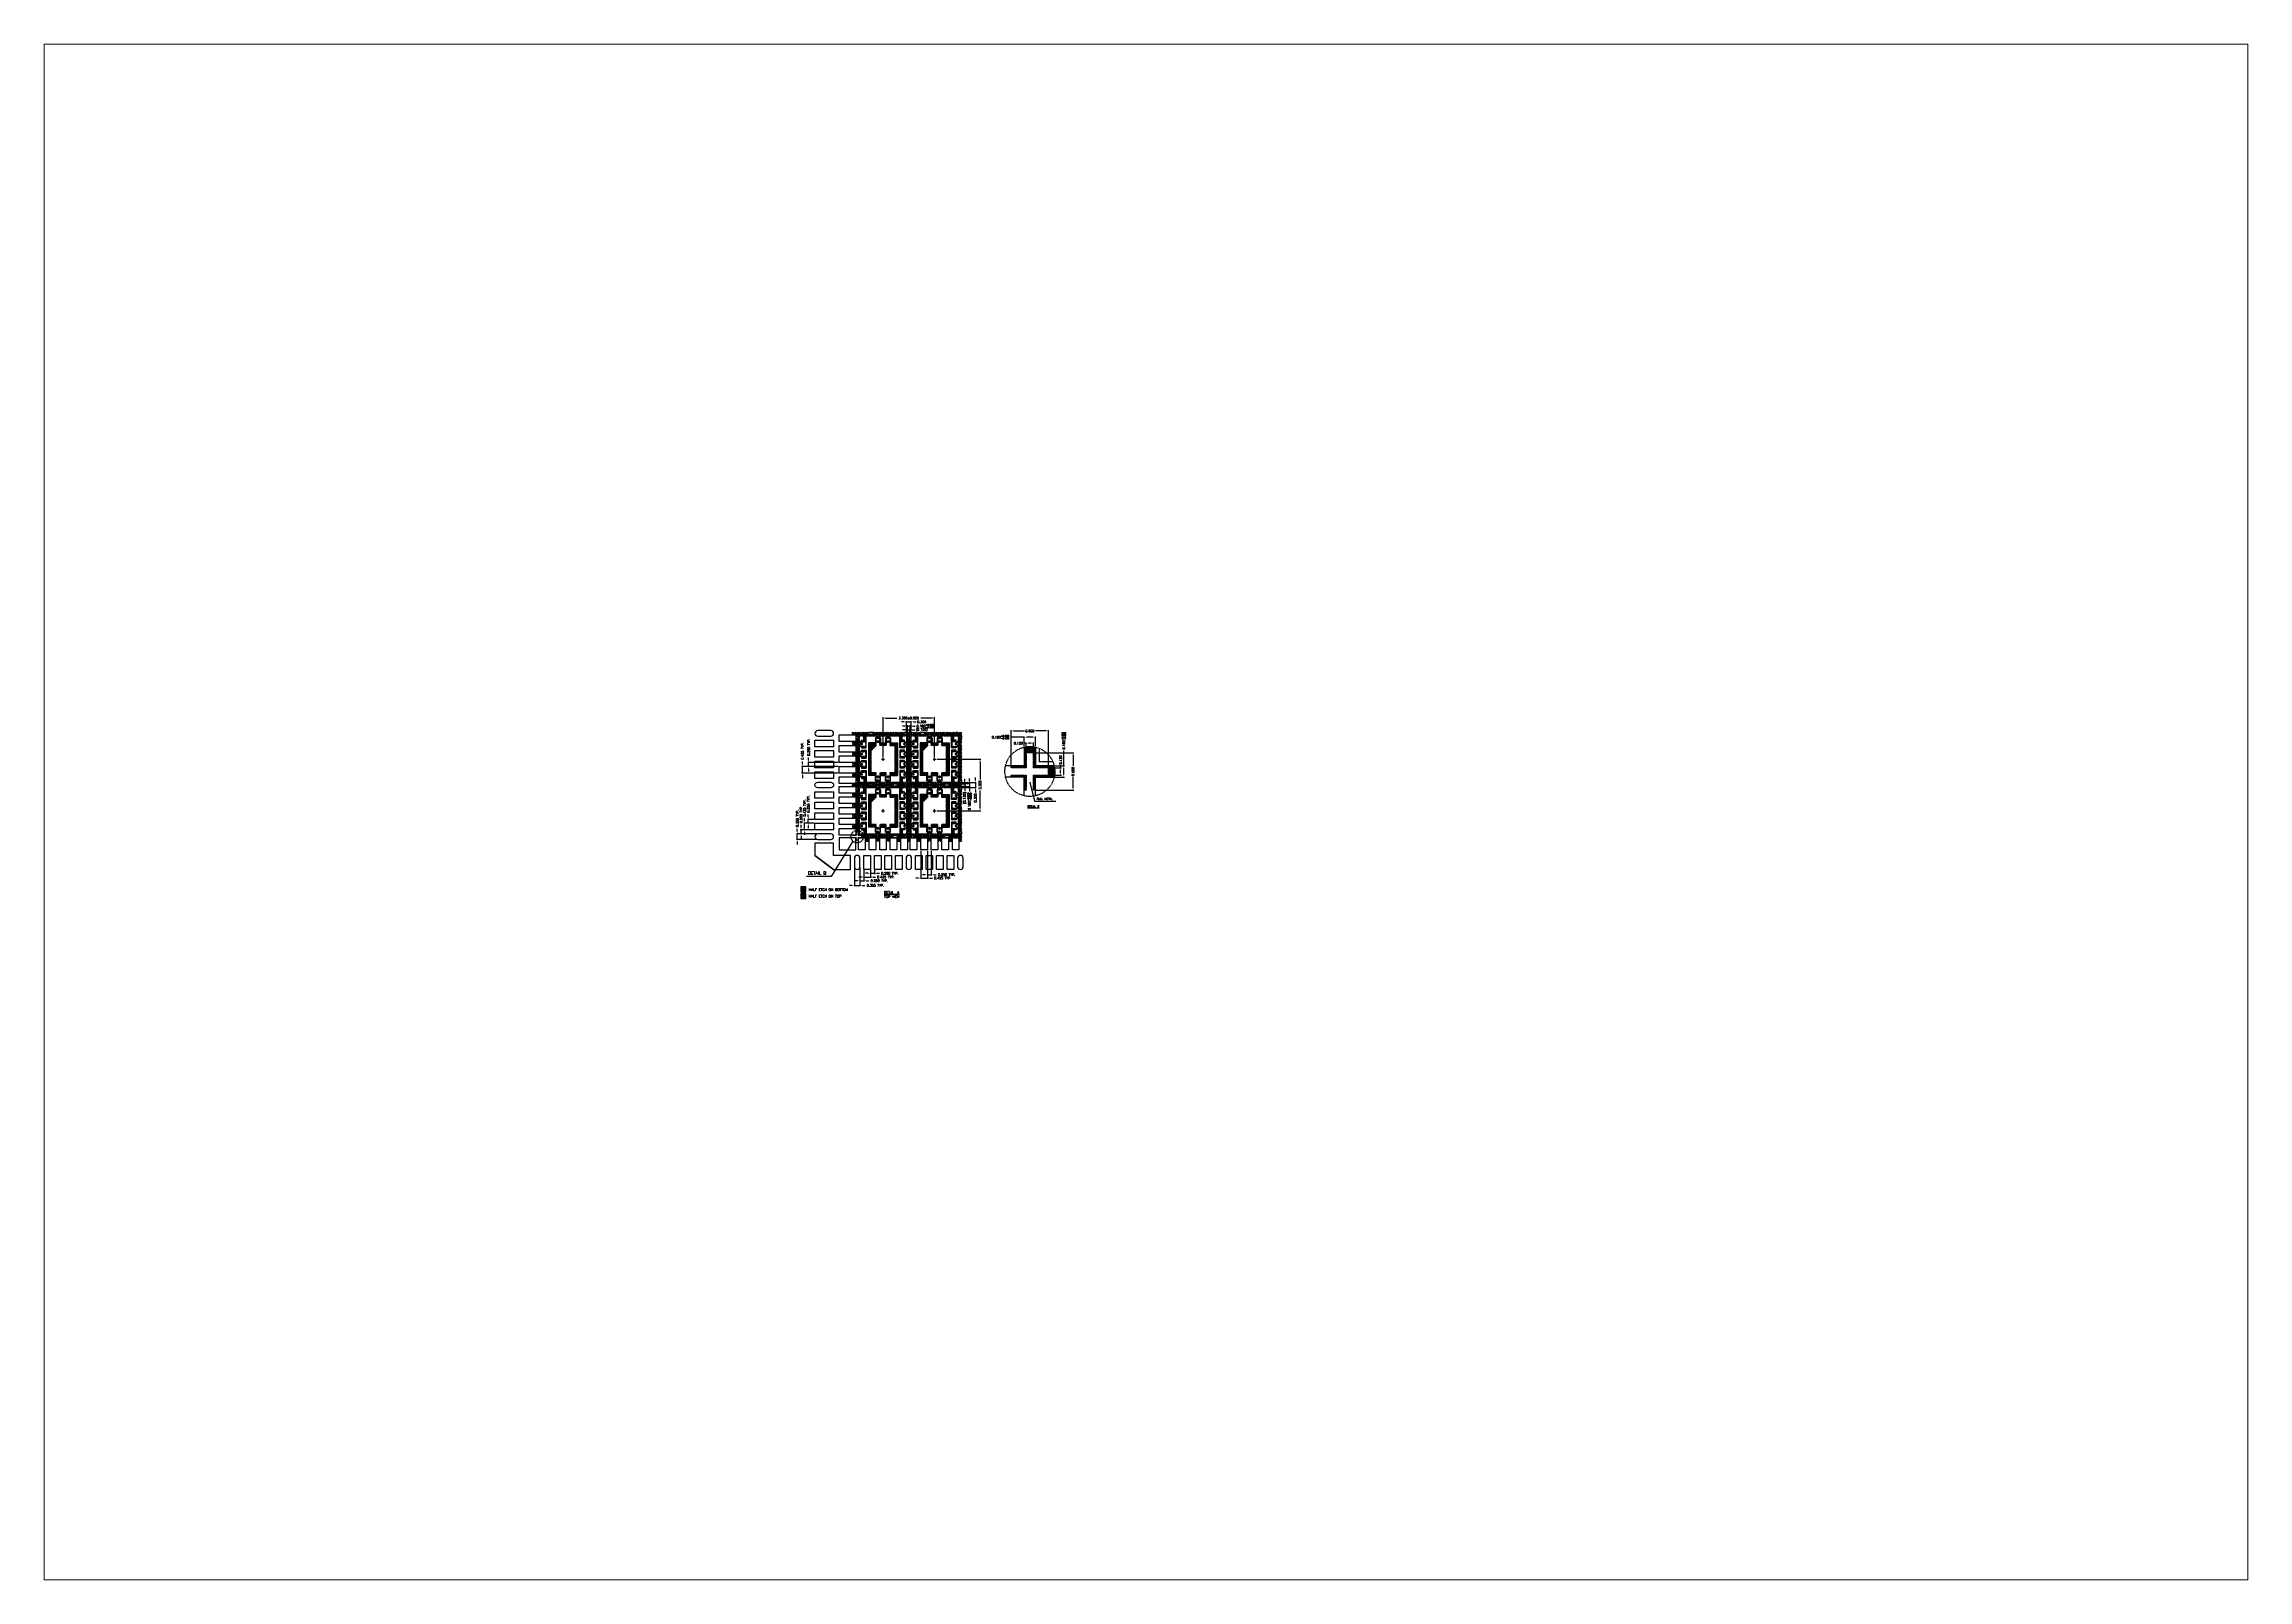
# Paper-space layout '布局2' of a CAD drawing. Header units: millimetres. Extents: x 29 to 258, y 20 to 180.
# The model-space entities are those that its viewports show. They can reach past a viewport. Long polylines and large blocks are cut down to what shows.
import ezdxf
from ezdxf.enums import TextEntityAlignment as Align

# ---------------------------------------------------------------- set-up
doc = ezdxf.new("R2010")
doc.units = ezdxf.units.MM
doc.header["$LTSCALE"] = 0.5
doc.header["$PDMODE"] = 98
for name, pattern in [('CENTER', [50.8, 31.75, -6.35, 6.35, -6.35]), ('HIDDEN', [0.375, 0.25, -0.125]), ('PHANTOM', [2.5, 1.25, -0.25, 0.25, -0.25, 0.25, -0.25])]:
    doc.linetypes.add(name, pattern=pattern)
for name, color, linetype in [('1D', 4, 'Continuous'), ('BTM', 7, 'HIDDEN'), ('CEN', 2, 'CENTER'), ('DIM', 3, 'Continuous'), ('HEB', 4, 'Continuous'), ('HET', 6, 'Continuous'), ('PKG', 1, 'PHANTOM')]:
    doc.layers.add(name, color=color, linetype=linetype)
doc.layers.add('AM_VIEWS', color=1, linetype='Continuous', lineweight=25, plot=False)
doc.styles.add('SIMPLEX', font='simplex.shx', dxfattribs={"bigfont": 'AllInOneBig.shx'})
doc.dimstyles.new('Standard3', dxfattribs={"dimtxt": 0.075, "dimasz": 0.08, "dimexe": 0.027, "dimexo": 0.027, "dimgap": 0.027, "dimtad": 1, "dimdec": 3, "dimlfac": 2, "dimrnd": 0.0005, "dimzin": 1, "dimtxsty": 'SIMPLEX', "dimcen": 0.1905, "dimclrd": 256, "dimclre": 256, "dimclrt": 256, "dimazin": 3, "dimtp": 0.03, "dimtm": 0.05, "dimtfac": 0.8, "dimtdec": 3, "dimtmove": 0, "dimatfit": 3, "dimfxl": 0.05, "dimlwd": -1, "dimlwe": -1})
pattern_1 = [(45, (427.819782, 90.786397), (-0.02245064, 0.02245064), [])]

# ---------------------------------------------------------------- blocks, each defined once
blk = doc.blocks.new('*D135')
at = {"layer": 'Defpoints', "color": 0, "ltscale": 0.05, "transparency": 16777216}
for p in [(419.114, 93.021), (417.461, 91.752), (419.114, 91.752)]:
    blk.add_point(p, dxfattribs=at)
at = {"layer": 'DIM', "ltscale": 0.05, "transparency": 16777216}
for p, q in [((417.461, 91.779), (417.461, 93.048)), ((417.541, 93.021), (417.904, 93.021)), ((419.034, 93.021), (418.672, 93.021)), ((419.114, 91.779), (419.114, 93.048))]:
    blk.add_line(p, q, dxfattribs=at)
for points in [[(417.541, 93.035), (417.541, 93.008), (417.461, 93.021)], [(419.034, 93.035), (419.034, 93.008), (419.114, 93.021)]]:
    blk.add_solid(points, dxfattribs=at)
at = {"layer": 'DIM', "ltscale": 0.05, "transparency": 16777216, "insert": (418.288, 93.021), "char_height": 0.075, "attachment_point": 5, "style": 'SIMPLEX'}
blk.add_mtext('\\A1;3.305%%p0.025', dxfattribs=at)
blk = doc.blocks.new('*D136')
at = {"layer": 'Defpoints', "color": 0, "ltscale": 0.05, "transparency": 16777216}
for p in [(418.364, 92.899), (418.211, 92.452), (418.364, 92.452)]:
    blk.add_point(p, dxfattribs=at)
at = {"layer": 'DIM', "ltscale": 0.05, "transparency": 16777216}
for p, q in [((418.131, 92.899), (418.051, 92.899)), ((418.211, 92.479), (418.211, 92.926)), ((418.211, 92.899), (418.364, 92.899)), ((418.364, 92.479), (418.364, 92.926)), ((418.444, 92.899), (418.524, 92.899))]:
    blk.add_line(p, q, dxfattribs=at)
for points in [[(418.131, 92.913), (418.131, 92.886), (418.211, 92.899)], [(418.444, 92.913), (418.444, 92.886), (418.364, 92.899)]]:
    blk.add_solid(points, dxfattribs=at)
at = {"layer": 'DIM', "ltscale": 0.05, "transparency": 16777216, "insert": (418.701, 92.899), "char_height": 0.075, "attachment_point": 5, "style": 'SIMPLEX'}
blk.add_mtext('\\A1;0.305', dxfattribs=at)
blk = doc.blocks.new('*D137')
at = {"layer": 'Defpoints', "color": 0, "ltscale": 0.05, "transparency": 16777216}
for p in [(418.243, 92.483), (418.333, 92.764), (418.333, 92.483)]:
    blk.add_point(p, dxfattribs=at)
at = {"layer": 'DIM', "ltscale": 0.05, "transparency": 16777216}
for p, q in [((418.163, 92.764), (418.083, 92.764)), ((418.243, 92.51), (418.243, 92.791)), ((418.243, 92.764), (418.333, 92.764)), ((418.333, 92.51), (418.333, 92.791)), ((418.413, 92.764), (418.493, 92.764))]:
    blk.add_line(p, q, dxfattribs=at)
for points in [[(418.163, 92.777), (418.163, 92.75), (418.243, 92.764)], [(418.413, 92.777), (418.413, 92.75), (418.333, 92.764)]]:
    blk.add_solid(points, dxfattribs=at)
at = {"layer": 'DIM', "ltscale": 0.05, "transparency": 16777216, "insert": (418.813, 92.764), "char_height": 0.075, "attachment_point": 5, "style": 'SIMPLEX'}
blk.add_mtext('\\A1;0.180{}{\\H0.71x;\\C3;\\S+0.030^ -0.050;}', dxfattribs=at)
blk = doc.blocks.new('*D138')
at = {"layer": 'Defpoints', "color": 0, "ltscale": 0.05, "transparency": 16777216}
for p in [(418.325, 92.644), (418.25, 92.272), (418.325, 92.272)]:
    blk.add_point(p, dxfattribs=at)
at = {"layer": 'DIM', "ltscale": 0.05, "transparency": 16777216}
for p, q in [((418.17, 92.644), (418.09, 92.644)), ((418.25, 92.299), (418.25, 92.671)), ((418.25, 92.644), (418.325, 92.644)), ((418.325, 92.299), (418.325, 92.671)), ((418.405, 92.644), (418.485, 92.644))]:
    blk.add_line(p, q, dxfattribs=at)
for points in [[(418.17, 92.658), (418.17, 92.631), (418.25, 92.644)], [(418.405, 92.658), (418.405, 92.631), (418.325, 92.644)]]:
    blk.add_solid(points, dxfattribs=at)
at = {"layer": 'DIM', "ltscale": 0.05, "transparency": 16777216, "insert": (418.703, 92.644), "char_height": 0.075, "attachment_point": 5, "style": 'SIMPLEX'}
blk.add_mtext('\\A1;(0.150)', dxfattribs=at)
blk = doc.blocks.new('*D139')
at = {"layer": 'Defpoints', "color": 0, "ltscale": 0.05, "transparency": 16777216}
for p in [(419.164, 91.702), (419.164, 90.05), (420.569, 90.05)]:
    blk.add_point(p, dxfattribs=at)
at = {"layer": 'DIM', "ltscale": 0.05, "transparency": 16777216}
for p, q in [((419.191, 91.702), (420.596, 91.702)), ((420.569, 91.622), (420.569, 91.053)), ((420.569, 90.13), (420.569, 90.699)), ((419.191, 90.05), (420.596, 90.05))]:
    blk.add_line(p, q, dxfattribs=at)
for points in [[(420.556, 91.622), (420.582, 91.622), (420.569, 91.702)], [(420.556, 90.13), (420.582, 90.13), (420.569, 90.05)]]:
    blk.add_solid(points, dxfattribs=at)
at = {"layer": 'DIM', "ltscale": 0.05, "transparency": 16777216, "insert": (420.569, 90.876), "char_height": 0.075, "attachment_point": 5, "rotation": 90, "style": 'SIMPLEX'}
blk.add_mtext('\\A1;3.305', dxfattribs=at)
blk = doc.blocks.new('*D140')
at = {"layer": 'Defpoints', "color": 0, "ltscale": 0.05, "transparency": 16777216}
for p in [(419.864, 90.952), (419.864, 90.8), (420.42, 90.8)]:
    blk.add_point(p, dxfattribs=at)
at = {"layer": 'DIM', "ltscale": 0.05, "transparency": 16777216}
for p, q in [((420.42, 91.032), (420.42, 91.112)), ((419.891, 90.952), (420.447, 90.952)), ((419.891, 90.8), (420.447, 90.8)), ((420.42, 90.952), (420.42, 90.8)), ((420.42, 90.72), (420.42, 90.64))]:
    blk.add_line(p, q, dxfattribs=at)
for points in [[(420.407, 91.032), (420.433, 91.032), (420.42, 90.952)], [(420.407, 90.72), (420.433, 90.72), (420.42, 90.8)]]:
    blk.add_solid(points, dxfattribs=at)
at = {"layer": 'DIM', "ltscale": 0.05, "transparency": 16777216, "insert": (420.42, 90.463), "char_height": 0.075, "attachment_point": 5, "rotation": 90, "style": 'SIMPLEX'}
blk.add_mtext('\\A1;0.305', dxfattribs=at)
blk = doc.blocks.new('*D141')
at = {"layer": 'Defpoints', "color": 0, "ltscale": 0.05, "transparency": 16777216}
for p in [(419.895, 90.921), (419.895, 90.831), (420.231, 90.831)]:
    blk.add_point(p, dxfattribs=at)
at = {"layer": 'DIM', "ltscale": 0.05, "transparency": 16777216}
for p, q in [((420.231, 91.001), (420.231, 91.081)), ((419.922, 90.921), (420.258, 90.921)), ((419.922, 90.831), (420.258, 90.831)), ((420.231, 90.921), (420.231, 90.831)), ((420.231, 90.751), (420.231, 90.671))]:
    blk.add_line(p, q, dxfattribs=at)
for points in [[(420.218, 91.001), (420.244, 91.001), (420.231, 90.921)], [(420.218, 90.751), (420.244, 90.751), (420.231, 90.831)]]:
    blk.add_solid(points, dxfattribs=at)
at = {"layer": 'DIM', "ltscale": 0.05, "transparency": 16777216, "insert": (420.231, 90.351), "char_height": 0.075, "attachment_point": 5, "rotation": 90, "style": 'SIMPLEX'}
blk.add_mtext('\\A1;0.180{}{\\H0.71x;\\C3;\\S+0.030^ -0.050;}', dxfattribs=at)
blk = doc.blocks.new('*D142')
at = {"layer": 'Defpoints', "color": 0, "ltscale": 0.05, "transparency": 16777216}
for p in [(419.346, 90.913), (419.346, 90.838), (420.082, 90.838)]:
    blk.add_point(p, dxfattribs=at)
at = {"layer": 'DIM', "ltscale": 0.05, "transparency": 16777216}
for p, q in [((420.082, 90.993), (420.082, 91.073)), ((419.373, 90.913), (420.109, 90.913)), ((419.373, 90.838), (420.109, 90.838)), ((420.082, 90.913), (420.082, 90.838)), ((420.082, 90.758), (420.082, 90.678))]:
    blk.add_line(p, q, dxfattribs=at)
for points in [[(420.068, 90.993), (420.095, 90.993), (420.082, 90.913)], [(420.068, 90.758), (420.095, 90.758), (420.082, 90.838)]]:
    blk.add_solid(points, dxfattribs=at)
at = {"layer": 'DIM', "ltscale": 0.05, "transparency": 16777216, "insert": (420.082, 90.46), "char_height": 0.075, "attachment_point": 5, "rotation": 90, "style": 'SIMPLEX'}
blk.add_mtext('\\A1;(0.150)', dxfattribs=at)
blk = doc.blocks.new('*D143')
at = {"layer": 'Defpoints', "color": 0, "ltscale": 0.05, "transparency": 16777216}
for p in [(416.546, 88.258), (416.724, 88.258), (416.724, 87.658)]:
    blk.add_point(p, dxfattribs=at)
at = {"layer": 'DIM', "ltscale": 0.05, "transparency": 16777216}
for p, q in [((416.466, 87.658), (416.386, 87.658)), ((416.546, 88.231), (416.546, 87.631)), ((416.546, 87.658), (416.724, 87.658)), ((416.724, 88.231), (416.724, 87.631)), ((416.804, 87.658), (416.884, 87.658))]:
    blk.add_line(p, q, dxfattribs=at)
for points in [[(416.466, 87.672), (416.466, 87.645), (416.546, 87.658)], [(416.804, 87.672), (416.804, 87.645), (416.724, 87.658)]]:
    blk.add_solid(points, dxfattribs=at)
at = {"layer": 'DIM', "ltscale": 0.05, "transparency": 16777216, "insert": (417.215, 87.658), "char_height": 0.075, "attachment_point": 5, "style": 'SIMPLEX'}
blk.add_mtext('\\A1;0.355 TYP.', dxfattribs=at)
blk = doc.blocks.new('*D144')
at = {"layer": 'Defpoints', "color": 0, "ltscale": 0.05, "transparency": 16777216}
for p in [(416.724, 88.258), (416.849, 88.17), (416.849, 87.807)]:
    blk.add_point(p, dxfattribs=at)
at = {"layer": 'DIM', "ltscale": 0.05, "transparency": 16777216}
for p, q in [((416.644, 87.807), (416.564, 87.807)), ((416.724, 88.231), (416.724, 87.78)), ((416.724, 87.807), (416.849, 87.807)), ((416.849, 88.143), (416.849, 87.78)), ((416.929, 87.807), (417.009, 87.807))]:
    blk.add_line(p, q, dxfattribs=at)
for points in [[(416.644, 87.82), (416.644, 87.794), (416.724, 87.807)], [(416.929, 87.82), (416.929, 87.794), (416.849, 87.807)]]:
    blk.add_solid(points, dxfattribs=at)
at = {"layer": 'DIM', "ltscale": 0.05, "transparency": 16777216, "insert": (417.34, 87.807), "char_height": 0.075, "attachment_point": 5, "style": 'SIMPLEX'}
blk.add_mtext('\\A1;0.250 TYP.', dxfattribs=at)
blk = doc.blocks.new('*D145')
at = {"layer": 'Defpoints', "color": 0, "ltscale": 0.05, "transparency": 16777216}
for p in [(416.849, 88.17), (417.061, 88.17), (417.061, 87.927)]:
    blk.add_point(p, dxfattribs=at)
at = {"layer": 'DIM', "ltscale": 0.05, "transparency": 16777216}
for p, q in [((416.769, 87.927), (416.689, 87.927)), ((416.849, 88.143), (416.849, 87.9)), ((416.849, 87.927), (417.061, 87.927)), ((417.061, 88.143), (417.061, 87.9)), ((417.141, 87.927), (417.221, 87.927))]:
    blk.add_line(p, q, dxfattribs=at)
for points in [[(416.769, 87.941), (416.769, 87.914), (416.849, 87.927)], [(417.141, 87.941), (417.141, 87.914), (417.061, 87.927)]]:
    blk.add_solid(points, dxfattribs=at)
at = {"layer": 'DIM', "ltscale": 0.05, "transparency": 16777216, "insert": (417.552, 87.927), "char_height": 0.075, "attachment_point": 5, "style": 'SIMPLEX'}
blk.add_mtext('\\A1;0.425 TYP.', dxfattribs=at)
blk = doc.blocks.new('*D146')
at = {"layer": 'Defpoints', "color": 0, "ltscale": 0.05, "transparency": 16777216}
for p in [(417.061, 88.17), (417.186, 88.17), (417.186, 88.047)]:
    blk.add_point(p, dxfattribs=at)
at = {"layer": 'DIM', "ltscale": 0.05, "transparency": 16777216}
for p, q in [((416.981, 88.047), (416.901, 88.047)), ((417.061, 88.143), (417.061, 88.02)), ((417.061, 88.047), (417.186, 88.047)), ((417.186, 88.143), (417.186, 88.02)), ((417.266, 88.047), (417.346, 88.047))]:
    blk.add_line(p, q, dxfattribs=at)
for points in [[(416.981, 88.061), (416.981, 88.034), (417.061, 88.047)], [(417.266, 88.061), (417.266, 88.034), (417.186, 88.047)]]:
    blk.add_solid(points, dxfattribs=at)
at = {"layer": 'DIM', "ltscale": 0.05, "transparency": 16777216, "insert": (417.677, 88.047), "char_height": 0.075, "attachment_point": 5, "style": 'SIMPLEX'}
blk.add_mtext('\\A1;0.250 TYP.', dxfattribs=at)
blk = doc.blocks.new('*D147')
at = {"layer": 'Defpoints', "color": 0, "ltscale": 0.05, "transparency": 16777216}
for p in [(418.67, 88.795), (418.883, 88.795), (418.883, 87.895)]:
    blk.add_point(p, dxfattribs=at)
at = {"layer": 'DIM', "ltscale": 0.05, "transparency": 16777216}
for p, q in [((418.67, 88.768), (418.67, 87.868)), ((418.883, 88.768), (418.883, 87.868)), ((418.59, 87.895), (418.51, 87.895)), ((418.67, 87.895), (418.883, 87.895)), ((418.963, 87.895), (419.043, 87.895))]:
    blk.add_line(p, q, dxfattribs=at)
for points in [[(418.59, 87.908), (418.59, 87.882), (418.67, 87.895)], [(418.963, 87.908), (418.963, 87.882), (418.883, 87.895)]]:
    blk.add_solid(points, dxfattribs=at)
at = {"layer": 'DIM', "ltscale": 0.05, "transparency": 16777216, "insert": (419.373, 87.895), "char_height": 0.075, "attachment_point": 5, "style": 'SIMPLEX'}
blk.add_mtext('\\A1;0.425 TYP.', dxfattribs=at)
blk = doc.blocks.new('*D148')
at = {"layer": 'Defpoints', "color": 0, "ltscale": 0.05, "transparency": 16777216}
for p in [(418.883, 88.795), (419.008, 88.795), (419.008, 88.003)]:
    blk.add_point(p, dxfattribs=at)
at = {"layer": 'DIM', "ltscale": 0.05, "transparency": 16777216}
for p, q in [((418.883, 88.768), (418.883, 87.976)), ((419.008, 88.768), (419.008, 87.976)), ((418.803, 88.003), (418.723, 88.003)), ((418.883, 88.003), (419.008, 88.003)), ((419.088, 88.003), (419.168, 88.003))]:
    blk.add_line(p, q, dxfattribs=at)
for points in [[(418.803, 88.016), (418.803, 87.99), (418.883, 88.003)], [(419.088, 88.016), (419.088, 87.99), (419.008, 88.003)]]:
    blk.add_solid(points, dxfattribs=at)
at = {"layer": 'DIM', "ltscale": 0.05, "transparency": 16777216, "insert": (419.498, 88.003), "char_height": 0.075, "attachment_point": 5, "style": 'SIMPLEX'}
blk.add_mtext('\\A1;0.250 TYP.', dxfattribs=at)
blk = doc.blocks.new('*D149')
at = {"layer": 'Defpoints', "color": 0, "ltscale": 0.05, "transparency": 16777216}
for p in [(414.714, 89.312), (415.369, 89.312), (415.369, 89.135)]:
    blk.add_point(p, dxfattribs=at)
at = {"layer": 'DIM', "ltscale": 0.05, "transparency": 16777216}
for p, q in [((415.342, 89.312), (414.687, 89.312)), ((415.342, 89.135), (414.687, 89.135)), ((414.714, 89.392), (414.714, 89.472)), ((414.714, 89.135), (414.714, 89.312)), ((414.714, 89.055), (414.714, 88.975))]:
    blk.add_line(p, q, dxfattribs=at)
for points in [[(414.7, 89.392), (414.727, 89.392), (414.714, 89.312)], [(414.7, 89.055), (414.727, 89.055), (414.714, 89.135)]]:
    blk.add_solid(points, dxfattribs=at)
at = {"layer": 'DIM', "ltscale": 0.05, "transparency": 16777216, "insert": (414.714, 89.803), "char_height": 0.075, "attachment_point": 5, "rotation": 90, "style": 'SIMPLEX'}
blk.add_mtext('\\A1;0.355 TYP.', dxfattribs=at)
blk = doc.blocks.new('*D150')
at = {"layer": 'Defpoints', "color": 0, "ltscale": 0.05, "transparency": 16777216}
for p in [(414.837, 89.437), (415.28, 89.437), (415.369, 89.312)]:
    blk.add_point(p, dxfattribs=at)
at = {"layer": 'DIM', "ltscale": 0.05, "transparency": 16777216}
for p, q in [((415.253, 89.437), (414.81, 89.437)), ((415.342, 89.312), (414.81, 89.312)), ((414.837, 89.517), (414.837, 89.597)), ((414.837, 89.312), (414.837, 89.437)), ((414.837, 89.232), (414.837, 89.152))]:
    blk.add_line(p, q, dxfattribs=at)
for points in [[(414.824, 89.517), (414.85, 89.517), (414.837, 89.437)], [(414.824, 89.232), (414.85, 89.232), (414.837, 89.312)]]:
    blk.add_solid(points, dxfattribs=at)
at = {"layer": 'DIM', "ltscale": 0.05, "transparency": 16777216, "insert": (414.837, 89.928), "char_height": 0.075, "attachment_point": 5, "rotation": 90, "style": 'SIMPLEX'}
blk.add_mtext('\\A1;0.250 TYP.', dxfattribs=at)
blk = doc.blocks.new('*D151')
at = {"layer": 'Defpoints', "color": 0, "ltscale": 0.05, "transparency": 16777216}
for p in [(414.948, 89.65), (415.28, 89.65), (415.28, 89.437)]:
    blk.add_point(p, dxfattribs=at)
at = {"layer": 'DIM', "ltscale": 0.05, "transparency": 16777216}
for p, q in [((415.253, 89.65), (414.921, 89.65)), ((414.948, 89.73), (414.948, 89.81)), ((414.948, 89.437), (414.948, 89.65)), ((415.253, 89.437), (414.921, 89.437)), ((414.948, 89.357), (414.948, 89.277))]:
    blk.add_line(p, q, dxfattribs=at)
for points in [[(414.935, 89.73), (414.961, 89.73), (414.948, 89.65)], [(414.935, 89.357), (414.961, 89.357), (414.948, 89.437)]]:
    blk.add_solid(points, dxfattribs=at)
at = {"layer": 'DIM', "ltscale": 0.05, "transparency": 16777216, "insert": (414.948, 90.14), "char_height": 0.075, "attachment_point": 5, "rotation": 90, "style": 'SIMPLEX'}
blk.add_mtext('\\A1;0.425 TYP.', dxfattribs=at)
blk = doc.blocks.new('*D152')
at = {"layer": 'Defpoints', "color": 0, "ltscale": 0.05, "transparency": 16777216}
for p in [(415.067, 89.775), (415.28, 89.775), (415.28, 89.65)]:
    blk.add_point(p, dxfattribs=at)
at = {"layer": 'DIM', "ltscale": 0.05, "transparency": 16777216}
for p, q in [((415.253, 89.775), (415.04, 89.775)), ((415.253, 89.65), (415.04, 89.65)), ((415.067, 89.855), (415.067, 89.935)), ((415.067, 89.65), (415.067, 89.775)), ((415.067, 89.57), (415.067, 89.49))]:
    blk.add_line(p, q, dxfattribs=at)
for points in [[(415.053, 89.855), (415.08, 89.855), (415.067, 89.775)], [(415.053, 89.57), (415.08, 89.57), (415.067, 89.65)]]:
    blk.add_solid(points, dxfattribs=at)
at = {"layer": 'DIM', "ltscale": 0.05, "transparency": 16777216, "insert": (415.067, 90.265), "char_height": 0.075, "attachment_point": 5, "rotation": 90, "style": 'SIMPLEX'}
blk.add_mtext('\\A1;0.250 TYP.', dxfattribs=at)
blk = doc.blocks.new('*D153')
at = {"layer": 'Defpoints', "color": 0, "ltscale": 0.05, "transparency": 16777216}
for p in [(414.879, 91.471), (416.055, 91.471), (416.055, 91.258)]:
    blk.add_point(p, dxfattribs=at)
at = {"layer": 'DIM', "ltscale": 0.05, "transparency": 16777216}
for p, q in [((416.028, 91.471), (414.852, 91.471)), ((416.028, 91.258), (414.852, 91.258)), ((414.879, 91.551), (414.879, 91.631)), ((414.879, 91.258), (414.879, 91.471)), ((414.879, 91.178), (414.879, 91.098))]:
    blk.add_line(p, q, dxfattribs=at)
for points in [[(414.866, 91.551), (414.893, 91.551), (414.879, 91.471)], [(414.866, 91.178), (414.893, 91.178), (414.879, 91.258)]]:
    blk.add_solid(points, dxfattribs=at)
at = {"layer": 'DIM', "ltscale": 0.05, "transparency": 16777216, "insert": (414.879, 91.962), "char_height": 0.075, "attachment_point": 5, "rotation": 90, "style": 'SIMPLEX'}
blk.add_mtext('\\A1;0.425 TYP.', dxfattribs=at)
blk = doc.blocks.new('*D154')
at = {"layer": 'Defpoints', "color": 0, "ltscale": 0.05, "transparency": 16777216}
for p in [(415.079, 91.596), (416.055, 91.596), (416.055, 91.471)]:
    blk.add_point(p, dxfattribs=at)
at = {"layer": 'DIM', "ltscale": 0.05, "transparency": 16777216}
for p, q in [((416.028, 91.596), (415.052, 91.596)), ((416.028, 91.471), (415.052, 91.471)), ((415.079, 91.676), (415.079, 91.756)), ((415.079, 91.471), (415.079, 91.596)), ((415.079, 91.391), (415.079, 91.311))]:
    blk.add_line(p, q, dxfattribs=at)
for points in [[(415.065, 91.676), (415.092, 91.676), (415.079, 91.596)], [(415.065, 91.391), (415.092, 91.391), (415.079, 91.471)]]:
    blk.add_solid(points, dxfattribs=at)
at = {"layer": 'DIM', "ltscale": 0.05, "transparency": 16777216, "insert": (415.079, 92.087), "char_height": 0.075, "attachment_point": 5, "rotation": 90, "style": 'SIMPLEX'}
blk.add_mtext('\\A1;0.250 TYP.', dxfattribs=at)
blk = doc.blocks.new('*D155')
at = {"ltscale": 0.05, "transparency": 16777216}
for p, q in [((421.565, 91.517), (421.565, 92.638)), ((421.645, 92.611), (421.988, 92.611)), ((422.685, 92.611), (422.342, 92.611)), ((422.765, 91.457), (422.765, 92.638))]:
    blk.add_line(p, q, dxfattribs=at)
for points in [[(421.645, 92.625), (421.645, 92.598), (421.565, 92.611)], [(422.685, 92.625), (422.685, 92.598), (422.765, 92.611)]]:
    blk.add_solid(points, dxfattribs=at)
at = {"layer": 'Defpoints', "color": 0, "ltscale": 0.05, "transparency": 16777216}
for p in [(422.765, 92.611), (421.565, 91.49), (422.765, 91.43)]:
    blk.add_point(p, dxfattribs=at)
at = {"ltscale": 0.05, "transparency": 16777216, "insert": (422.165, 92.611), "char_height": 0.075, "attachment_point": 5, "style": 'SIMPLEX'}
blk.add_mtext('\\A1;0.600', dxfattribs=at)
blk = doc.blocks.new('*D156')
at = {"ltscale": 0.05, "transparency": 16777216}
for p, q in [((421.985, 92.408), (421.543, 92.408)), ((421.985, 92.116), (421.985, 92.435)), ((422.265, 92.408), (422.065, 92.408)), ((422.345, 92.116), (422.345, 92.435))]:
    blk.add_line(p, q, dxfattribs=at)
for points in [[(422.065, 92.421), (422.065, 92.395), (421.985, 92.408)], [(422.265, 92.421), (422.265, 92.395), (422.345, 92.408)]]:
    blk.add_solid(points, dxfattribs=at)
at = {"layer": 'Defpoints', "color": 0, "ltscale": 0.05, "transparency": 16777216}
for p in [(421.985, 92.089), (422.345, 92.408), (422.345, 92.089)]:
    blk.add_point(p, dxfattribs=at)
at = {"ltscale": 0.05, "transparency": 16777216, "insert": (421.223, 92.408), "char_height": 0.075, "attachment_point": 5, "style": 'SIMPLEX'}
blk.add_mtext('\\A1;0.180{}{\\H0.71x;\\C3;\\S+0.030^ -0.050;}', dxfattribs=at)
blk = doc.blocks.new('*D157')
at = {"ltscale": 0.05, "transparency": 16777216}
for p, q in [((422.045, 92.216), (421.965, 92.216)), ((422.045, 91.937), (422.045, 92.243)), ((422.205, 92.216), (422.125, 92.216)), ((422.285, 91.937), (422.285, 92.243))]:
    blk.add_line(p, q, dxfattribs=at)
for points in [[(422.125, 92.229), (422.125, 92.202), (422.045, 92.216)], [(422.205, 92.229), (422.205, 92.202), (422.285, 92.216)]]:
    blk.add_solid(points, dxfattribs=at)
at = {"layer": 'Defpoints', "color": 0, "ltscale": 0.05, "transparency": 16777216}
for p in [(422.045, 91.91), (422.285, 92.216), (422.285, 91.91)]:
    blk.add_point(p, dxfattribs=at)
at = {"ltscale": 0.05, "transparency": 16777216, "insert": (421.795, 92.216), "char_height": 0.075, "attachment_point": 5, "style": 'SIMPLEX'}
blk.add_mtext('\\A1;0.120', dxfattribs=at)
blk = doc.blocks.new('*D158')
at = {"ltscale": 0.05, "transparency": 16777216}
for p, q in [((422.312, 91.91), (423.576, 91.91)), ((423.549, 91.83), (423.549, 91.487)), ((423.549, 90.79), (423.549, 91.133)), ((422.372, 90.71), (423.576, 90.71))]:
    blk.add_line(p, q, dxfattribs=at)
for points in [[(423.535, 91.83), (423.562, 91.83), (423.549, 91.91)], [(423.535, 90.79), (423.562, 90.79), (423.549, 90.71)]]:
    blk.add_solid(points, dxfattribs=at)
at = {"layer": 'Defpoints', "color": 0, "ltscale": 0.05, "transparency": 16777216}
for p in [(422.285, 91.91), (422.345, 90.71), (423.549, 90.71)]:
    blk.add_point(p, dxfattribs=at)
at = {"ltscale": 0.05, "transparency": 16777216, "insert": (423.549, 91.31), "char_height": 0.075, "attachment_point": 5, "rotation": 90, "style": 'SIMPLEX'}
blk.add_mtext('\\A1;0.600', dxfattribs=at)
blk = doc.blocks.new('*D159')
at = {"ltscale": 0.05, "transparency": 16777216}
for p, q in [((423.252, 91.49), (423.252, 91.972)), ((422.972, 91.49), (423.279, 91.49)), ((422.972, 91.13), (423.279, 91.13)), ((423.252, 91.21), (423.252, 91.41))]:
    blk.add_line(p, q, dxfattribs=at)
for points in [[(423.239, 91.41), (423.266, 91.41), (423.252, 91.49)], [(423.239, 91.21), (423.266, 91.21), (423.252, 91.13)]]:
    blk.add_solid(points, dxfattribs=at)
at = {"layer": 'Defpoints', "color": 0, "ltscale": 0.05, "transparency": 16777216}
for p in [(422.945, 91.49), (422.945, 91.13), (423.252, 91.49)]:
    blk.add_point(p, dxfattribs=at)
at = {"ltscale": 0.05, "transparency": 16777216, "insert": (423.252, 92.292), "char_height": 0.075, "attachment_point": 5, "rotation": 90, "style": 'SIMPLEX'}
blk.add_mtext('\\A1;0.180{}{\\H0.71x;\\C3;\\S+0.030^ -0.050;}', dxfattribs=at)
blk = doc.blocks.new('*D160')
at = {"ltscale": 0.05, "transparency": 16777216}
for p, q in [((422.792, 91.43), (423.174, 91.43)), ((422.792, 91.19), (423.174, 91.19)), ((423.147, 91.43), (423.147, 91.51)), ((423.147, 91.27), (423.147, 91.35))]:
    blk.add_line(p, q, dxfattribs=at)
for points in [[(423.133, 91.35), (423.16, 91.35), (423.147, 91.43)], [(423.133, 91.27), (423.16, 91.27), (423.147, 91.19)]]:
    blk.add_solid(points, dxfattribs=at)
at = {"layer": 'Defpoints', "color": 0, "ltscale": 0.05, "transparency": 16777216}
for p in [(422.765, 91.43), (422.765, 91.19), (423.147, 91.43)]:
    blk.add_point(p, dxfattribs=at)
at = {"ltscale": 0.05, "transparency": 16777216, "insert": (423.147, 91.679), "char_height": 0.075, "attachment_point": 5, "rotation": 90, "style": 'SIMPLEX'}
blk.add_mtext('\\A1;0.120', dxfattribs=at)

msp = doc.modelspace()

# ---------------------------------------------------------------- hatches: boundary and pattern name
at = {"layer": 'HEB', "ltscale": 0.05}
h = msp.add_hatch(dxfattribs=at)
h.set_pattern_fill('ANSI31', color=256, scale=0.01)
h.set_pattern_definition(pattern_1)
edge = h.paths.add_edge_path()
edge.add_line((419.98519, 90.19722), (419.89519, 90.19722))
edge.add_line((419.89519, 90.19722), (419.89519, 90.14972))
edge.add_arc((419.87228, 90.12972), 0.03041, 318.8824755, 41.117539, ccw=False)
edge.add_line((419.89519, 90.10972), (419.89519, 89.98971))
edge.add_arc((419.87228, 89.96971), 0.03041, 318.8825021, 41.1175004, ccw=False)
edge.add_line((419.89519, 89.94972), (419.89519, 89.90222))
edge.add_line((419.89519, 89.90222), (419.98519, 89.90222))
edge.add_line((419.98519, 89.90222), (419.98519, 90.19722))
edge = h.paths.add_edge_path()
edge.add_line((419.98519, 89.87222), (419.89519, 89.87222))
edge.add_line((419.89519, 89.87222), (419.89519, 89.82472))
edge.add_arc((419.87228, 89.80472), 0.03041, 318.8824755, 41.1175221, ccw=False)
edge.add_line((419.89519, 89.78472), (419.89519, 89.66471))
edge.add_arc((419.87228, 89.64471), 0.03041, 318.8824779, 41.1175245, ccw=False)
edge.add_line((419.89519, 89.62472), (419.89519, 89.57722))
edge.add_line((419.89519, 89.57722), (419.98519, 89.57722))
edge.add_line((419.98519, 89.57722), (419.98519, 89.87222))
edge = h.paths.add_edge_path()
edge.add_line((419.98519, 89.54722), (419.89519, 89.54722))
edge.add_line((419.89519, 89.54722), (419.89519, 89.49972))
edge.add_arc((419.87228, 89.47972), 0.03041, 318.8824755, 41.1175221, ccw=False)
edge.add_line((419.89519, 89.45972), (419.89519, 89.29972))
edge.add_line((419.89519, 89.29972), (419.98519, 89.29972))
edge.add_line((419.98519, 89.29972), (419.98519, 89.54722))
h.paths.add_polyline_path([(419.97019, 89.37347), (419.97019, 89.31347), (419.91019, 89.31347), (419.91019, 89.37347)], flags=16)
edge = h.paths.add_edge_path()
edge.add_line((419.98519, 89.29972), (419.89519, 89.29972))
edge.add_line((419.89519, 89.29972), (419.89519, 89.26847))
edge.add_line((419.89519, 89.26847), (419.72644, 89.26847))
edge.add_line((419.72644, 89.26847), (419.72644, 89.29972))
edge.add_line((419.72644, 89.29972), (419.65144, 89.29972))
edge.add_line((419.65144, 89.29972), (419.65144, 89.26847))
edge.add_line((419.65144, 89.26847), (419.36643, 89.26847))
edge.add_arc((419.34643, 89.29138), 0.03041, 228.8824572, 311.1175572, ccw=False)
edge.add_line((419.32644, 89.26847), (419.29144, 89.26847))
edge.add_line((419.29144, 89.26847), (419.29144, 89.07347))
edge.add_line((419.29144, 89.07347), (419.34519, 89.07347))
edge.add_line((419.34519, 89.07347), (419.34519, 89.17847))
edge.add_line((419.34519, 89.17847), (419.55769, 89.17847))
edge.add_line((419.55769, 89.17847), (419.55769, 89.07347))
edge.add_line((419.55769, 89.07347), (419.68269, 89.07347))
edge.add_line((419.68269, 89.07347), (419.68269, 89.17847))
edge.add_line((419.68269, 89.17847), (419.89519, 89.17847))
edge.add_line((419.89519, 89.17847), (419.89519, 89.07347))
edge.add_line((419.89519, 89.07347), (419.98519, 89.07347))
edge.add_line((419.98519, 89.07347), (419.98519, 89.29972))
h.paths.add_polyline_path([(419.85019, 89.19347), (419.79019, 89.19347), (419.79019, 89.25347), (419.85019, 89.25347)], flags=16)
h.paths.add_polyline_path([(419.58144, 89.19847), (419.43144, 89.19847), (419.43144, 89.24847), (419.58144, 89.24847)], flags=16)
edge = h.paths.add_edge_path()
edge.add_line((419.26144, 89.26847), (419.22644, 89.26847))
edge.add_arc((419.20644, 89.29138), 0.03041, 228.8824428, 311.1175428, ccw=False)
edge.add_line((419.18644, 89.26847), (419.04143, 89.26847))
edge.add_arc((419.02143, 89.29138), 0.03041, 228.8824572, 311.1175572, ccw=False)
edge.add_line((419.00144, 89.26847), (418.96644, 89.26847))
edge.add_line((418.96644, 89.26847), (418.96644, 89.07347))
edge.add_line((418.96644, 89.07347), (419.00769, 89.07347))
edge.add_line((419.00769, 89.07347), (419.00769, 89.17847))
edge.add_line((419.00769, 89.17847), (419.22019, 89.17847))
edge.add_line((419.22019, 89.17847), (419.22019, 89.07347))
edge.add_line((419.22019, 89.07347), (419.26144, 89.07347))
edge.add_line((419.26144, 89.07347), (419.26144, 89.26847))
edge = h.paths.add_edge_path()
edge.add_line((418.93644, 89.26847), (418.90144, 89.26847))
edge.add_arc((418.88144, 89.29138), 0.03041, 228.8824428, 311.1175428, ccw=False)
edge.add_line((418.86144, 89.26847), (418.57644, 89.26847))
edge.add_line((418.57644, 89.26847), (418.57644, 89.29972))
edge.add_line((418.57644, 89.29972), (418.50144, 89.29972))
edge.add_line((418.50144, 89.29972), (418.50144, 89.26847))
edge.add_line((418.50144, 89.26847), (418.33269, 89.26847))
edge.add_line((418.33269, 89.26847), (418.33269, 89.29972))
edge.add_line((418.33269, 89.29972), (418.24269, 89.29972))
edge.add_line((418.24269, 89.29972), (418.24269, 89.26847))
edge.add_line((418.24269, 89.26847), (418.07394, 89.26847))
edge.add_line((418.07394, 89.26847), (418.07394, 89.29972))
edge.add_line((418.07394, 89.29972), (417.99894, 89.29972))
edge.add_line((417.99894, 89.29972), (417.99894, 89.26847))
edge.add_line((417.99894, 89.26847), (417.71393, 89.26847))
edge.add_arc((417.69393, 89.29138), 0.03041, 228.8824572, 311.1175572, ccw=False)
edge.add_line((417.67394, 89.26847), (417.63894, 89.26847))
edge.add_line((417.63894, 89.26847), (417.63894, 89.07347))
edge.add_line((417.63894, 89.07347), (417.69269, 89.07347))
edge.add_line((417.69269, 89.07347), (417.69269, 89.17847))
edge.add_line((417.69269, 89.17847), (417.90519, 89.17847))
edge.add_line((417.90519, 89.17847), (417.90519, 89.07347))
edge.add_line((417.90519, 89.07347), (418.03019, 89.07347))
edge.add_line((418.03019, 89.07347), (418.03019, 89.17847))
edge.add_line((418.03019, 89.17847), (418.24269, 89.17847))
edge.add_line((418.24269, 89.17847), (418.24269, 89.07347))
edge.add_line((418.24269, 89.07347), (418.33269, 89.07347))
edge.add_line((418.33269, 89.07347), (418.33269, 89.17847))
edge.add_line((418.33269, 89.17847), (418.54519, 89.17847))
edge.add_line((418.54519, 89.17847), (418.54519, 89.07347))
edge.add_line((418.54519, 89.07347), (418.67019, 89.07347))
edge.add_line((418.67019, 89.07347), (418.67019, 89.17847))
edge.add_line((418.67019, 89.17847), (418.88269, 89.17847))
edge.add_line((418.88269, 89.17847), (418.88269, 89.07347))
edge.add_line((418.88269, 89.07347), (418.93644, 89.07347))
edge.add_line((418.93644, 89.07347), (418.93644, 89.26847))
h.paths.add_polyline_path([(418.79644, 89.19847), (418.64644, 89.19847), (418.64644, 89.24847), (418.79644, 89.24847)], flags=16)
h.paths.add_polyline_path([(418.43769, 89.19347), (418.37769, 89.19347), (418.37769, 89.25347), (418.43769, 89.25347)], flags=16)
h.paths.add_polyline_path([(418.19769, 89.19347), (418.13769, 89.19347), (418.13769, 89.25347), (418.19769, 89.25347)], flags=16)
h.paths.add_polyline_path([(417.92894, 89.19847), (417.77894, 89.19847), (417.77894, 89.24847), (417.92894, 89.24847)], flags=16)
edge = h.paths.add_edge_path()
edge.add_line((417.60894, 89.26847), (417.57394, 89.26847))
edge.add_arc((417.55394, 89.29138), 0.03041, 228.8824428, 311.1175428, ccw=False)
edge.add_line((417.53394, 89.26847), (417.38893, 89.26847))
edge.add_arc((417.36893, 89.29138), 0.03041, 228.8824572, 311.1175572, ccw=False)
edge.add_line((417.34894, 89.26847), (417.31394, 89.26847))
edge.add_line((417.31394, 89.26847), (417.31394, 89.07347))
edge.add_line((417.31394, 89.07347), (417.35519, 89.07347))
edge.add_line((417.35519, 89.07347), (417.35519, 89.17847))
edge.add_line((417.35519, 89.17847), (417.56769, 89.17847))
edge.add_line((417.56769, 89.17847), (417.56769, 89.07347))
edge.add_line((417.56769, 89.07347), (417.60894, 89.07347))
edge.add_line((417.60894, 89.07347), (417.60894, 89.26847))
edge = h.paths.add_edge_path()
edge.add_line((417.28394, 89.26847), (417.24894, 89.26847))
edge.add_arc((417.22894, 89.29138), 0.03041, 228.8824428, 311.1175428, ccw=False)
edge.add_line((417.20894, 89.26847), (416.92394, 89.26847))
edge.add_line((416.92394, 89.26847), (416.92394, 89.29972))
edge.add_line((416.92394, 89.29972), (416.84894, 89.29972))
edge.add_line((416.84894, 89.29972), (416.84894, 89.26847))
edge.add_line((416.84894, 89.26847), (416.68019, 89.26847))
edge.add_line((416.68019, 89.26847), (416.68019, 89.29972))
edge.add_line((416.68019, 89.29972), (416.66519, 89.29972))
edge.add_line((416.66519, 89.29972), (416.66519, 89.25347))
edge.add_line((416.66519, 89.25347), (416.78519, 89.25347))
edge.add_line((416.78519, 89.25347), (416.78519, 89.19347))
edge.add_line((416.78519, 89.19347), (416.66519, 89.19347))
edge.add_line((416.66519, 89.19347), (416.66519, 89.07347))
edge.add_line((416.66519, 89.07347), (416.68019, 89.07347))
edge.add_line((416.68019, 89.07347), (416.68019, 89.17847))
edge.add_line((416.68019, 89.17847), (416.89269, 89.17847))
edge.add_line((416.89269, 89.17847), (416.89269, 89.07347))
edge.add_line((416.89269, 89.07347), (417.01769, 89.07347))
edge.add_line((417.01769, 89.07347), (417.01769, 89.17847))
edge.add_line((417.01769, 89.17847), (417.23019, 89.17847))
edge.add_line((417.23019, 89.17847), (417.23019, 89.07347))
edge.add_line((417.23019, 89.07347), (417.28394, 89.07347))
edge.add_line((417.28394, 89.07347), (417.28394, 89.26847))
h.paths.add_polyline_path([(417.14394, 89.19847), (416.99394, 89.19847), (416.99394, 89.24847), (417.14394, 89.24847)], flags=16)
h.paths.add_polyline_path([(416.60519, 89.29972), (416.59019, 89.29972), (416.59019, 89.26847), (416.48519, 89.26847), (416.48519, 89.25347), (416.60519, 89.25347)])
h.paths.add_polyline_path([(416.60519, 89.19347), (416.48519, 89.19347), (416.48519, 89.17847), (416.59019, 89.17847), (416.59019, 89.07347), (416.60519, 89.07347)])
edge = h.paths.add_edge_path()
edge.add_line((418.33269, 90.79972), (418.24269, 90.79972))
edge.add_line((418.24269, 90.79972), (418.24269, 90.63971))
edge.add_arc((418.21978, 90.61971), 0.03041, 318.8824779, 41.1175251, ccw=False)
edge.add_line((418.24269, 90.59972), (418.24269, 90.55222))
edge.add_line((418.24269, 90.55222), (418.33269, 90.55222))
edge.add_line((418.33269, 90.55222), (418.33269, 90.59972))
edge.add_arc((418.3556, 90.61971), 0.03041, 138.8824749, 221.1175221, ccw=False)
edge.add_line((418.33269, 90.63971), (418.33269, 90.79972))
h.paths.add_polyline_path([(418.25769, 90.72597), (418.25769, 90.78597), (418.31769, 90.78597), (418.31769, 90.72597)], flags=16)
edge = h.paths.add_edge_path()
edge.add_line((418.33269, 90.47472), (418.33269, 90.52222))
edge.add_line((418.33269, 90.52222), (418.24269, 90.52222))
edge.add_line((418.24269, 90.52222), (418.24269, 90.47472))
edge.add_arc((418.21978, 90.45472), 0.03041, 318.8824748, 41.1175221, ccw=False)
edge.add_line((418.24269, 90.43472), (418.24269, 90.31471))
edge.add_arc((418.21978, 90.29471), 0.03041, 318.8824779, 41.1175245, ccw=False)
edge.add_line((418.24269, 90.27472), (418.24269, 90.22722))
edge.add_line((418.24269, 90.22722), (418.33269, 90.22722))
edge.add_line((418.33269, 90.22722), (418.33269, 90.27472))
edge.add_arc((418.3556, 90.29471), 0.03041, 138.8824755, 221.1175221, ccw=False)
edge.add_line((418.33269, 90.31471), (418.33269, 90.43472))
edge.add_arc((418.3556, 90.45472), 0.03041, 138.8824779, 221.1175252, ccw=False)
edge = h.paths.add_edge_path()
edge.add_arc((418.3556, 90.12972), 0.03041, 138.8824779, 221.1175245, ccw=False)
edge.add_line((418.33269, 90.14972), (418.33269, 90.19722))
edge.add_line((418.33269, 90.19722), (418.24269, 90.19722))
edge.add_line((418.24269, 90.19722), (418.24269, 90.14972))
edge.add_arc((418.21978, 90.12972), 0.03041, 318.8824755, 41.1175221, ccw=False)
edge.add_line((418.24269, 90.10972), (418.24269, 89.98971))
edge.add_arc((418.21978, 89.96971), 0.03041, 318.8824779, 41.1175245, ccw=False)
edge.add_line((418.24269, 89.94972), (418.24269, 89.90222))
edge.add_line((418.24269, 89.90222), (418.33269, 89.90222))
edge.add_line((418.33269, 89.90222), (418.33269, 89.94972))
edge.add_arc((418.3556, 89.96971), 0.03041, 138.8824755, 221.1175221, ccw=False)
edge.add_line((418.33269, 89.98971), (418.33269, 90.10972))
edge = h.paths.add_edge_path()
edge.add_arc((418.3556, 89.80472), 0.03041, 138.8824779, 221.1175245, ccw=False)
edge.add_line((418.33269, 89.82472), (418.33269, 89.87222))
edge.add_line((418.33269, 89.87222), (418.24269, 89.87222))
edge.add_line((418.24269, 89.87222), (418.24269, 89.82472))
edge.add_arc((418.21978, 89.80472), 0.03041, 318.8824755, 41.1175221, ccw=False)
edge.add_line((418.24269, 89.78472), (418.24269, 89.66471))
edge.add_arc((418.21978, 89.64471), 0.03041, 318.8824779, 41.1175245, ccw=False)
edge.add_line((418.24269, 89.62472), (418.24269, 89.57722))
edge.add_line((418.24269, 89.57722), (418.33269, 89.57722))
edge.add_line((418.33269, 89.57722), (418.33269, 89.62472))
edge.add_arc((418.3556, 89.64471), 0.03041, 138.8824755, 221.1175221, ccw=False)
edge.add_line((418.33269, 89.66471), (418.33269, 89.78472))
edge = h.paths.add_edge_path()
edge.add_arc((418.3556, 89.47972), 0.03041, 138.8824779, 221.1175245, ccw=False)
edge.add_line((418.33269, 89.49972), (418.33269, 89.54722))
edge.add_line((418.33269, 89.54722), (418.24269, 89.54722))
edge.add_line((418.24269, 89.54722), (418.24269, 89.49972))
edge.add_arc((418.21978, 89.47972), 0.03041, 318.8824755, 41.1175221, ccw=False)
edge.add_line((418.24269, 89.45972), (418.24269, 89.29972))
edge.add_line((418.24269, 89.29972), (418.33269, 89.29972))
edge.add_line((418.33269, 89.29972), (418.33269, 89.45972))
h.paths.add_polyline_path([(418.31769, 89.37347), (418.31769, 89.31347), (418.25769, 89.31347), (418.25769, 89.37347)], flags=16)
edge = h.paths.add_edge_path()
edge.add_line((416.68019, 89.49972), (416.68019, 89.54722))
edge.add_line((416.68019, 89.54722), (416.48519, 89.54722))
edge.add_line((416.48519, 89.54722), (416.48519, 89.48097))
edge.add_line((416.48519, 89.48097), (416.59019, 89.48097))
edge.add_line((416.59019, 89.48097), (416.59019, 89.29972))
edge.add_line((416.59019, 89.29972), (416.60519, 89.29972))
edge.add_line((416.60519, 89.29972), (416.60519, 89.37347))
edge.add_line((416.60519, 89.37347), (416.66519, 89.37347))
edge.add_line((416.66519, 89.37347), (416.66519, 89.29972))
edge.add_line((416.66519, 89.29972), (416.68019, 89.29972))
edge.add_line((416.68019, 89.29972), (416.68019, 89.45972))
edge.add_arc((416.7031, 89.47972), 0.03041, 138.8824779, 221.1175245, ccw=False)
edge = h.paths.add_edge_path()
edge.add_arc((416.7031, 89.80472), 0.03041, 138.8824779, 221.1175245, ccw=False)
edge.add_line((416.68019, 89.82472), (416.68019, 89.87222))
edge.add_line((416.68019, 89.87222), (416.48519, 89.87222))
edge.add_line((416.48519, 89.87222), (416.48519, 89.81847))
edge.add_line((416.48519, 89.81847), (416.59019, 89.81847))
edge.add_line((416.59019, 89.81847), (416.59019, 89.60597))
edge.add_line((416.59019, 89.60597), (416.48519, 89.60597))
edge.add_line((416.48519, 89.60597), (416.48519, 89.57722))
edge.add_line((416.48519, 89.57722), (416.68019, 89.57722))
edge.add_line((416.68019, 89.57722), (416.68019, 89.62472))
edge.add_arc((416.7031, 89.64471), 0.03041, 138.8824755, 221.1175221, ccw=False)
edge.add_line((416.68019, 89.66471), (416.68019, 89.78472))
edge = h.paths.add_edge_path()
edge.add_arc((416.7031, 90.12972), 0.03041, 138.8824779, 221.1175245, ccw=False)
edge.add_line((416.68019, 90.14972), (416.68019, 90.19722))
edge.add_line((416.68019, 90.19722), (416.48519, 90.19722))
edge.add_line((416.48519, 90.19722), (416.48519, 90.15597))
edge.add_line((416.48519, 90.15597), (416.59019, 90.15597))
edge.add_line((416.59019, 90.15597), (416.59019, 89.94347))
edge.add_line((416.59019, 89.94347), (416.48519, 89.94347))
edge.add_line((416.48519, 89.94347), (416.48519, 89.90222))
edge.add_line((416.48519, 89.90222), (416.68019, 89.90222))
edge.add_line((416.68019, 89.90222), (416.68019, 89.94972))
edge.add_arc((416.7031, 89.96971), 0.03041, 138.8824755, 221.1175221, ccw=False)
edge.add_line((416.68019, 89.98971), (416.68019, 90.10972))
edge = h.paths.add_edge_path()
edge.add_arc((416.7031, 90.61971), 0.03041, 138.8824749, 221.1175221, ccw=False)
edge.add_line((416.68019, 90.63971), (416.68019, 90.79972))
edge.add_line((416.68019, 90.79972), (416.59019, 90.79972))
edge.add_line((416.59019, 90.79972), (416.59019, 90.61847))
edge.add_line((416.59019, 90.61847), (416.48519, 90.61847))
edge.add_line((416.48519, 90.61847), (416.48519, 90.55222))
edge.add_line((416.48519, 90.55222), (416.68019, 90.55222))
edge.add_line((416.68019, 90.55222), (416.68019, 90.59972))
h.paths.add_polyline_path([(416.60519, 90.72597), (416.60519, 90.78597), (416.66519, 90.78597), (416.66519, 90.72597)], flags=16)
edge = h.paths.add_edge_path()
edge.add_arc((416.7031, 90.45472), 0.03041, 138.8824779, 221.1175252, ccw=False)
edge.add_line((416.68019, 90.47472), (416.68019, 90.52222))
edge.add_line((416.68019, 90.52222), (416.48519, 90.52222))
edge.add_line((416.48519, 90.52222), (416.48519, 90.49347))
edge.add_line((416.48519, 90.49347), (416.59019, 90.49347))
edge.add_line((416.59019, 90.49347), (416.59019, 90.28097))
edge.add_line((416.59019, 90.28097), (416.48519, 90.28097))
edge.add_line((416.48519, 90.28097), (416.48519, 90.22722))
edge.add_line((416.48519, 90.22722), (416.68019, 90.22722))
edge.add_line((416.68019, 90.22722), (416.68019, 90.27472))
edge.add_arc((416.7031, 90.29471), 0.03041, 138.8824755, 221.1175221, ccw=False)
edge.add_line((416.68019, 90.31471), (416.68019, 90.43472))
edge = h.paths.add_edge_path()
edge.add_line((419.98519, 90.79972), (419.89519, 90.79972))
edge.add_line((419.89519, 90.79972), (419.89519, 90.63971))
edge.add_arc((419.87228, 90.61971), 0.03041, 318.8824779, 41.1175251, ccw=False)
edge.add_line((419.89519, 90.59972), (419.89519, 90.55222))
edge.add_line((419.89519, 90.55222), (419.98519, 90.55222))
edge.add_line((419.98519, 90.55222), (419.98519, 90.79972))
h.paths.add_polyline_path([(419.91019, 90.72597), (419.91019, 90.78597), (419.97019, 90.78597), (419.97019, 90.72597)], flags=16)
edge = h.paths.add_edge_path()
edge.add_line((419.98519, 90.52222), (419.89519, 90.52222))
edge.add_line((419.89519, 90.52222), (419.89519, 90.47472))
edge.add_arc((419.87228, 90.45472), 0.03041, 318.8824748, 41.1175221, ccw=False)
edge.add_line((419.89519, 90.43472), (419.89519, 90.31471))
edge.add_arc((419.87228, 90.29471), 0.03041, 318.8824779, 41.1175245, ccw=False)
edge.add_line((419.89519, 90.27472), (419.89519, 90.22722))
edge.add_line((419.89519, 90.22722), (419.98519, 90.22722))
edge.add_line((419.98519, 90.22722), (419.98519, 90.52222))
edge = h.paths.add_edge_path()
edge.add_line((418.33269, 91.80222), (418.33269, 91.84972))
edge.add_line((418.33269, 91.84972), (418.24269, 91.84972))
edge.add_line((418.24269, 91.84972), (418.24269, 91.80222))
edge.add_arc((418.21978, 91.78222), 0.03041, 318.8824755, 41.117522, ccw=False)
edge.add_line((418.24269, 91.76222), (418.24269, 91.64221))
edge.add_arc((418.21978, 91.62221), 0.03041, 318.882478, 41.1175245, ccw=False)
edge.add_line((418.24269, 91.60222), (418.24269, 91.55472))
edge.add_line((418.24269, 91.55472), (418.33269, 91.55472))
edge.add_line((418.33269, 91.55472), (418.33269, 91.60222))
edge.add_arc((418.3556, 91.62221), 0.03041, 138.8824755, 221.1175221, ccw=False)
edge.add_line((418.33269, 91.64221), (418.33269, 91.76222))
edge.add_arc((418.3556, 91.78222), 0.03041, 138.8824779, 221.1175245, ccw=False)
edge = h.paths.add_edge_path()
edge.add_line((418.33269, 92.12722), (418.33269, 92.17472))
edge.add_line((418.33269, 92.17472), (418.24269, 92.17472))
edge.add_line((418.24269, 92.17472), (418.24269, 92.12722))
edge.add_arc((418.21978, 92.10722), 0.03041, 318.882489, 41.1175085, ccw=False)
edge.add_line((418.24269, 92.08722), (418.24269, 91.96721))
edge.add_arc((418.21978, 91.94721), 0.03041, 318.8825021, 41.1175004, ccw=False)
edge.add_line((418.24269, 91.92722), (418.24269, 91.87972))
edge.add_line((418.24269, 91.87972), (418.33269, 91.87972))
edge.add_line((418.33269, 91.87972), (418.33269, 91.92722))
edge.add_arc((418.3556, 91.94721), 0.03041, 138.882489, 221.1175085, ccw=False)
edge.add_line((418.33269, 91.96721), (418.33269, 92.08722))
edge.add_arc((418.3556, 92.10722), 0.03041, 138.8824915, 221.117511, ccw=False)
edge = h.paths.add_edge_path()
edge.add_line((416.68019, 92.29221), (416.68019, 92.45222))
edge.add_line((416.68019, 92.45222), (416.59019, 92.45222))
edge.add_line((416.59019, 92.45222), (416.59019, 92.27097))
edge.add_line((416.59019, 92.27097), (416.48519, 92.27097))
edge.add_line((416.48519, 92.27097), (416.48519, 92.20472))
edge.add_line((416.48519, 92.20472), (416.68019, 92.20472))
edge.add_line((416.68019, 92.20472), (416.68019, 92.25222))
edge.add_arc((416.7031, 92.27221), 0.03041, 138.8824749, 221.1175221, ccw=False)
h.paths.add_polyline_path([(416.60519, 92.37847), (416.60519, 92.43847), (416.66519, 92.43847), (416.66519, 92.37847)], flags=16)
edge = h.paths.add_edge_path()
edge.add_line((416.68019, 92.12722), (416.68019, 92.17472))
edge.add_line((416.68019, 92.17472), (416.48519, 92.17472))
edge.add_line((416.48519, 92.17472), (416.48519, 92.14597))
edge.add_line((416.48519, 92.14597), (416.59019, 92.14597))
edge.add_line((416.59019, 92.14597), (416.59019, 91.93347))
edge.add_line((416.59019, 91.93347), (416.48519, 91.93347))
edge.add_line((416.48519, 91.93347), (416.48519, 91.87972))
edge.add_line((416.48519, 91.87972), (416.68019, 91.87972))
edge.add_line((416.68019, 91.87972), (416.68019, 91.92722))
edge.add_arc((416.7031, 91.94721), 0.03041, 138.8824755, 221.1175221, ccw=False)
edge.add_line((416.68019, 91.96721), (416.68019, 92.08722))
edge.add_arc((416.7031, 92.10722), 0.03041, 138.8824779, 221.1175252, ccw=False)
edge = h.paths.add_edge_path()
edge.add_arc((416.7031, 91.78222), 0.03041, 138.8824779, 221.1175245, ccw=False)
edge.add_line((416.68019, 91.80222), (416.68019, 91.84972))
edge.add_line((416.68019, 91.84972), (416.48519, 91.84972))
edge.add_line((416.48519, 91.84972), (416.48519, 91.80847))
edge.add_line((416.48519, 91.80847), (416.59019, 91.80847))
edge.add_line((416.59019, 91.80847), (416.59019, 91.59597))
edge.add_line((416.59019, 91.59597), (416.48519, 91.59597))
edge.add_line((416.48519, 91.59597), (416.48519, 91.55472))
edge.add_line((416.48519, 91.55472), (416.68019, 91.55472))
edge.add_line((416.68019, 91.55472), (416.68019, 91.60222))
edge.add_arc((416.7031, 91.62221), 0.03041, 138.8824755, 221.1175221, ccw=False)
edge.add_line((416.68019, 91.64221), (416.68019, 91.76222))
edge = h.paths.add_edge_path()
edge.add_arc((416.7031, 91.45722), 0.03041, 138.8824779, 221.1175245, ccw=False)
edge.add_line((416.68019, 91.47722), (416.68019, 91.52472))
edge.add_line((416.68019, 91.52472), (416.48519, 91.52472))
edge.add_line((416.48519, 91.52472), (416.48519, 91.47097))
edge.add_line((416.48519, 91.47097), (416.59019, 91.47097))
edge.add_line((416.59019, 91.47097), (416.59019, 91.25847))
edge.add_line((416.59019, 91.25847), (416.48519, 91.25847))
edge.add_line((416.48519, 91.25847), (416.48519, 91.22972))
edge.add_line((416.48519, 91.22972), (416.68019, 91.22972))
edge.add_line((416.68019, 91.22972), (416.68019, 91.27722))
edge.add_arc((416.7031, 91.29721), 0.03041, 138.8824755, 221.1175221, ccw=False)
edge.add_line((416.68019, 91.31721), (416.68019, 91.43722))
edge = h.paths.add_edge_path()
edge.add_line((416.68019, 91.15222), (416.68019, 91.19972))
edge.add_line((416.68019, 91.19972), (416.48519, 91.19972))
edge.add_line((416.48519, 91.19972), (416.48519, 91.13347))
edge.add_line((416.48519, 91.13347), (416.59019, 91.13347))
edge.add_line((416.59019, 91.13347), (416.59019, 90.95222))
edge.add_line((416.59019, 90.95222), (416.68019, 90.95222))
edge.add_line((416.68019, 90.95222), (416.68019, 91.11222))
edge.add_arc((416.7031, 91.13222), 0.03041, 138.8824779, 221.1175245, ccw=False)
h.paths.add_polyline_path([(416.66519, 91.02597), (416.66519, 90.96597), (416.60519, 90.96597), (416.60519, 91.02597)], flags=16)
edge = h.paths.add_edge_path()
edge.add_line((417.28394, 90.92097), (417.24894, 90.92097))
edge.add_arc((417.22894, 90.94388), 0.03041, 228.8824428, 311.1175428, ccw=False)
edge.add_line((417.20894, 90.92097), (416.92394, 90.92097))
edge.add_line((416.92394, 90.92097), (416.92394, 90.95222))
edge.add_line((416.92394, 90.95222), (416.84894, 90.95222))
edge.add_line((416.84894, 90.95222), (416.84894, 90.92097))
edge.add_line((416.84894, 90.92097), (416.68019, 90.92097))
edge.add_line((416.68019, 90.92097), (416.68019, 90.95222))
edge.add_line((416.68019, 90.95222), (416.59019, 90.95222))
edge.add_line((416.59019, 90.95222), (416.59019, 90.92097))
edge.add_line((416.59019, 90.92097), (416.48519, 90.92097))
edge.add_line((416.48519, 90.92097), (416.48519, 90.83097))
edge.add_line((416.48519, 90.83097), (416.59019, 90.83097))
edge.add_line((416.59019, 90.83097), (416.59019, 90.79972))
edge.add_line((416.59019, 90.79972), (416.68019, 90.79972))
edge.add_line((416.68019, 90.79972), (416.68019, 90.83097))
edge.add_line((416.68019, 90.83097), (416.84894, 90.83097))
edge.add_line((416.84894, 90.83097), (416.84894, 90.79972))
edge.add_line((416.84894, 90.79972), (416.92394, 90.79972))
edge.add_line((416.92394, 90.79972), (416.92394, 90.83097))
edge.add_line((416.92394, 90.83097), (417.20894, 90.83097))
edge.add_arc((417.22894, 90.80806), 0.03041, 48.8824572, 131.1175572, ccw=False)
edge.add_line((417.24894, 90.83097), (417.28394, 90.83097))
edge.add_line((417.28394, 90.83097), (417.28394, 90.92097))
h.paths.add_polyline_path([(416.99394, 90.90097), (417.14394, 90.90097), (417.14394, 90.85097), (416.99394, 90.85097)], flags=16)
h.paths.add_polyline_path([(416.78519, 90.84597), (416.72519, 90.84597), (416.72519, 90.90597), (416.78519, 90.90597)], flags=16)
edge = h.paths.add_edge_path()
edge.add_line((417.60894, 90.92097), (417.57394, 90.92097))
edge.add_arc((417.55394, 90.94388), 0.03041, 228.8824428, 311.1175428, ccw=False)
edge.add_line((417.53394, 90.92097), (417.38893, 90.92097))
edge.add_arc((417.36893, 90.94388), 0.03041, 228.8824572, 311.1175572, ccw=False)
edge.add_line((417.34894, 90.92097), (417.31394, 90.92097))
edge.add_line((417.31394, 90.92097), (417.31394, 90.83097))
edge.add_line((417.31394, 90.83097), (417.34894, 90.83097))
edge.add_arc((417.36893, 90.80806), 0.03041, 48.8824428, 131.1175428, ccw=False)
edge.add_line((417.38893, 90.83097), (417.53394, 90.83097))
edge.add_arc((417.55394, 90.80806), 0.03041, 48.8824572, 131.1175572, ccw=False)
edge.add_line((417.57394, 90.83097), (417.60894, 90.83097))
edge.add_line((417.60894, 90.83097), (417.60894, 90.92097))
edge = h.paths.add_edge_path()
edge.add_line((417.28394, 92.57347), (416.48519, 92.57347))
edge.add_line((416.48519, 92.57347), (416.48519, 92.48347))
edge.add_line((416.48519, 92.48347), (416.59019, 92.48347))
edge.add_line((416.59019, 92.48347), (416.59019, 92.45222))
edge.add_line((416.59019, 92.45222), (416.68019, 92.45222))
edge.add_line((416.68019, 92.45222), (416.68019, 92.48347))
edge.add_line((416.68019, 92.48347), (416.84894, 92.48347))
edge.add_line((416.84894, 92.48347), (416.84894, 92.45222))
edge.add_line((416.84894, 92.45222), (416.92394, 92.45222))
edge.add_line((416.92394, 92.45222), (416.92394, 92.48347))
edge.add_line((416.92394, 92.48347), (417.20894, 92.48347))
edge.add_arc((417.22894, 92.46056), 0.03041, 48.8824572, 131.1175572, ccw=False)
edge.add_line((417.24894, 92.48347), (417.28394, 92.48347))
edge.add_line((417.28394, 92.48347), (417.28394, 92.57347))
h.paths.add_polyline_path([(416.72519, 92.55847), (416.78519, 92.55847), (416.78519, 92.49847), (416.72519, 92.49847)], flags=16)
h.paths.add_polyline_path([(416.99394, 92.55347), (417.14394, 92.55347), (417.14394, 92.50347), (416.99394, 92.50347)], flags=16)
edge = h.paths.add_edge_path()
edge.add_line((417.60894, 92.57347), (417.31394, 92.57347))
edge.add_line((417.31394, 92.57347), (417.31394, 92.48347))
edge.add_line((417.31394, 92.48347), (417.34894, 92.48347))
edge.add_arc((417.36893, 92.46056), 0.03041, 48.8824428, 131.1175428, ccw=False)
edge.add_line((417.38893, 92.48347), (417.53394, 92.48347))
edge.add_arc((417.55394, 92.46056), 0.03041, 48.8824572, 131.1175572, ccw=False)
edge.add_line((417.57394, 92.48347), (417.60894, 92.48347))
edge.add_line((417.60894, 92.48347), (417.60894, 92.57347))
edge = h.paths.add_edge_path()
edge.add_line((418.93644, 92.57347), (417.63894, 92.57347))
edge.add_line((417.63894, 92.57347), (417.63894, 92.48347))
edge.add_line((417.63894, 92.48347), (417.67394, 92.48347))
edge.add_arc((417.69393, 92.46056), 0.03041, 48.8824428, 131.1175428, ccw=False)
edge.add_line((417.71393, 92.48347), (417.99894, 92.48347))
edge.add_line((417.99894, 92.48347), (417.99894, 92.45222))
edge.add_line((417.99894, 92.45222), (418.07394, 92.45222))
edge.add_line((418.07394, 92.45222), (418.07394, 92.48347))
edge.add_line((418.07394, 92.48347), (418.24269, 92.48347))
edge.add_line((418.24269, 92.48347), (418.24269, 92.45222))
edge.add_line((418.24269, 92.45222), (418.33269, 92.45222))
edge.add_line((418.33269, 92.45222), (418.33269, 92.48347))
edge.add_line((418.33269, 92.48347), (418.50144, 92.48347))
edge.add_line((418.50144, 92.48347), (418.50144, 92.45222))
edge.add_line((418.50144, 92.45222), (418.57644, 92.45222))
edge.add_line((418.57644, 92.45222), (418.57644, 92.48347))
edge.add_line((418.57644, 92.48347), (418.86144, 92.48347))
edge.add_arc((418.88144, 92.46056), 0.03041, 48.8824572, 131.1175572, ccw=False)
edge.add_line((418.90144, 92.48347), (418.93644, 92.48347))
edge.add_line((418.93644, 92.48347), (418.93644, 92.57347))
h.paths.add_polyline_path([(417.77894, 92.55347), (417.92894, 92.55347), (417.92894, 92.50347), (417.77894, 92.50347)], flags=16)
h.paths.add_polyline_path([(418.13769, 92.55847), (418.19769, 92.55847), (418.19769, 92.49847), (418.13769, 92.49847)], flags=16)
h.paths.add_polyline_path([(418.37769, 92.55847), (418.43769, 92.55847), (418.43769, 92.49847), (418.37769, 92.49847)], flags=16)
h.paths.add_polyline_path([(418.64644, 92.55347), (418.79644, 92.55347), (418.79644, 92.50347), (418.64644, 92.50347)], flags=16)
edge = h.paths.add_edge_path()
edge.add_line((419.26144, 92.57347), (418.96644, 92.57347))
edge.add_line((418.96644, 92.57347), (418.96644, 92.48347))
edge.add_line((418.96644, 92.48347), (419.00144, 92.48347))
edge.add_arc((419.02143, 92.46056), 0.03041, 48.8824428, 131.1175428, ccw=False)
edge.add_line((419.04143, 92.48347), (419.18644, 92.48347))
edge.add_arc((419.20644, 92.46056), 0.03041, 48.8824572, 131.1175572, ccw=False)
edge.add_line((419.22644, 92.48347), (419.26144, 92.48347))
edge.add_line((419.26144, 92.48347), (419.26144, 92.57347))
edge = h.paths.add_edge_path()
edge.add_line((419.98519, 92.57347), (419.29144, 92.57347))
edge.add_line((419.29144, 92.57347), (419.29144, 92.48347))
edge.add_line((419.29144, 92.48347), (419.32644, 92.48347))
edge.add_arc((419.34643, 92.46056), 0.03041, 48.8824428, 131.1175428, ccw=False)
edge.add_line((419.36643, 92.48347), (419.65144, 92.48347))
edge.add_line((419.65144, 92.48347), (419.65144, 92.45222))
edge.add_line((419.65144, 92.45222), (419.72644, 92.45222))
edge.add_line((419.72644, 92.45222), (419.72644, 92.48347))
edge.add_line((419.72644, 92.48347), (419.89519, 92.48347))
edge.add_line((419.89519, 92.48347), (419.89519, 92.45222))
edge.add_line((419.89519, 92.45222), (419.98519, 92.45222))
edge.add_line((419.98519, 92.45222), (419.98519, 92.57347))
h.paths.add_polyline_path([(419.43144, 92.55347), (419.58144, 92.55347), (419.58144, 92.50347), (419.43144, 92.50347)], flags=16)
h.paths.add_polyline_path([(419.79019, 92.55847), (419.85019, 92.55847), (419.85019, 92.49847), (419.79019, 92.49847)], flags=16)
edge = h.paths.add_edge_path()
edge.add_line((419.98519, 92.45222), (419.89519, 92.45222))
edge.add_line((419.89519, 92.45222), (419.89519, 92.29221))
edge.add_arc((419.87228, 92.27221), 0.03041, 318.8824779, 41.1175251, ccw=False)
edge.add_line((419.89519, 92.25222), (419.89519, 92.20472))
edge.add_line((419.89519, 92.20472), (419.98519, 92.20472))
edge.add_line((419.98519, 92.20472), (419.98519, 92.45222))
h.paths.add_polyline_path([(419.91019, 92.37847), (419.91019, 92.43847), (419.97019, 92.43847), (419.97019, 92.37847)], flags=16)
edge = h.paths.add_edge_path()
edge.add_line((419.98519, 92.17472), (419.89519, 92.17472))
edge.add_line((419.89519, 92.17472), (419.89519, 92.12722))
edge.add_arc((419.87228, 92.10722), 0.03041, 318.8824748, 41.1175221, ccw=False)
edge.add_line((419.89519, 92.08722), (419.89519, 91.96721))
edge.add_arc((419.87228, 91.94721), 0.03041, 318.8824779, 41.1175245, ccw=False)
edge.add_line((419.89519, 91.92722), (419.89519, 91.87972))
edge.add_line((419.89519, 91.87972), (419.98519, 91.87972))
edge.add_line((419.98519, 91.87972), (419.98519, 92.17472))
edge = h.paths.add_edge_path()
edge.add_line((419.98519, 91.84972), (419.89519, 91.84972))
edge.add_line((419.89519, 91.84972), (419.89519, 91.80222))
edge.add_arc((419.87228, 91.78222), 0.03041, 318.8824755, 41.1175221, ccw=False)
edge.add_line((419.89519, 91.76222), (419.89519, 91.64221))
edge.add_arc((419.87228, 91.62221), 0.03041, 318.8824779, 41.1175245, ccw=False)
edge.add_line((419.89519, 91.60222), (419.89519, 91.55472))
edge.add_line((419.89519, 91.55472), (419.98519, 91.55472))
edge.add_line((419.98519, 91.55472), (419.98519, 91.84972))
edge = h.paths.add_edge_path()
edge.add_line((419.98519, 91.52472), (419.89519, 91.52472))
edge.add_line((419.89519, 91.52472), (419.89519, 91.47722))
edge.add_arc((419.87228, 91.45722), 0.03041, 318.8824755, 41.1175221, ccw=False)
edge.add_line((419.89519, 91.43722), (419.89519, 91.31721))
edge.add_arc((419.87228, 91.29721), 0.03041, 318.8824779, 41.1175245, ccw=False)
edge.add_line((419.89519, 91.27722), (419.89519, 91.22972))
edge.add_line((419.89519, 91.22972), (419.98519, 91.22972))
edge.add_line((419.98519, 91.22972), (419.98519, 91.52472))
edge = h.paths.add_edge_path()
edge.add_line((419.98519, 91.19972), (419.89519, 91.19972))
edge.add_line((419.89519, 91.19972), (419.89519, 91.15222))
edge.add_arc((419.87228, 91.13222), 0.03041, 318.8824755, 41.1175221, ccw=False)
edge.add_line((419.89519, 91.11222), (419.89519, 90.95222))
edge.add_line((419.89519, 90.95222), (419.98519, 90.95222))
edge.add_line((419.98519, 90.95222), (419.98519, 91.19972))
h.paths.add_polyline_path([(419.97019, 91.02597), (419.97019, 90.96597), (419.91019, 90.96597), (419.91019, 91.02597)], flags=16)
edge = h.paths.add_edge_path()
edge.add_line((419.98519, 90.95222), (419.89519, 90.95222))
edge.add_line((419.89519, 90.95222), (419.89519, 90.92097))
edge.add_line((419.89519, 90.92097), (419.72644, 90.92097))
edge.add_line((419.72644, 90.92097), (419.72644, 90.95222))
edge.add_line((419.72644, 90.95222), (419.65144, 90.95222))
edge.add_line((419.65144, 90.95222), (419.65144, 90.92097))
edge.add_line((419.65144, 90.92097), (419.36643, 90.92097))
edge.add_arc((419.34643, 90.94388), 0.03041, 228.8824572, 311.1175572, ccw=False)
edge.add_line((419.32644, 90.92097), (419.29144, 90.92097))
edge.add_line((419.29144, 90.92097), (419.29144, 90.83097))
edge.add_line((419.29144, 90.83097), (419.32644, 90.83097))
edge.add_arc((419.34643, 90.80806), 0.03041, 48.8824428, 131.1175428, ccw=False)
edge.add_line((419.36643, 90.83097), (419.65144, 90.83097))
edge.add_line((419.65144, 90.83097), (419.65144, 90.79972))
edge.add_line((419.65144, 90.79972), (419.72644, 90.79972))
edge.add_line((419.72644, 90.79972), (419.72644, 90.83097))
edge.add_line((419.72644, 90.83097), (419.89519, 90.83097))
edge.add_line((419.89519, 90.83097), (419.89519, 90.79972))
edge.add_line((419.89519, 90.79972), (419.98519, 90.79972))
edge.add_line((419.98519, 90.79972), (419.98519, 90.95222))
h.paths.add_polyline_path([(419.85019, 90.84597), (419.79019, 90.84597), (419.79019, 90.90597), (419.85019, 90.90597)], flags=16)
h.paths.add_polyline_path([(419.58144, 90.85097), (419.43144, 90.85097), (419.43144, 90.90097), (419.58144, 90.90097)], flags=16)
edge = h.paths.add_edge_path()
edge.add_line((419.26144, 90.92097), (419.22644, 90.92097))
edge.add_arc((419.20644, 90.94388), 0.03041, 228.8824428, 311.1175428, ccw=False)
edge.add_line((419.18644, 90.92097), (419.04143, 90.92097))
edge.add_arc((419.02143, 90.94388), 0.03041, 228.8824572, 311.1175572, ccw=False)
edge.add_line((419.00144, 90.92097), (418.96644, 90.92097))
edge.add_line((418.96644, 90.92097), (418.96644, 90.83097))
edge.add_line((418.96644, 90.83097), (419.00144, 90.83097))
edge.add_arc((419.02143, 90.80806), 0.03041, 48.8824428, 131.1175428, ccw=False)
edge.add_line((419.04143, 90.83097), (419.18644, 90.83097))
edge.add_arc((419.20644, 90.80806), 0.03041, 48.8824572, 131.1175572, ccw=False)
edge.add_line((419.22644, 90.83097), (419.26144, 90.83097))
edge.add_line((419.26144, 90.83097), (419.26144, 90.92097))
edge = h.paths.add_edge_path()
edge.add_line((418.93644, 90.92097), (418.90144, 90.92097))
edge.add_arc((418.88144, 90.94388), 0.03041, 228.8824428, 311.1175428, ccw=False)
edge.add_line((418.86144, 90.92097), (418.57644, 90.92097))
edge.add_line((418.57644, 90.92097), (418.57644, 90.95222))
edge.add_line((418.57644, 90.95222), (418.50144, 90.95222))
edge.add_line((418.50144, 90.95222), (418.50144, 90.92097))
edge.add_line((418.50144, 90.92097), (418.33269, 90.92097))
edge.add_line((418.33269, 90.92097), (418.33269, 90.95222))
edge.add_line((418.33269, 90.95222), (418.24269, 90.95222))
edge.add_line((418.24269, 90.95222), (418.24269, 90.92097))
edge.add_line((418.24269, 90.92097), (418.07394, 90.92097))
edge.add_line((418.07394, 90.92097), (418.07394, 90.95222))
edge.add_line((418.07394, 90.95222), (417.99894, 90.95222))
edge.add_line((417.99894, 90.95222), (417.99894, 90.92097))
edge.add_line((417.99894, 90.92097), (417.71393, 90.92097))
edge.add_arc((417.69393, 90.94388), 0.03041, 228.8824572, 311.1175572, ccw=False)
edge.add_line((417.67394, 90.92097), (417.63894, 90.92097))
edge.add_line((417.63894, 90.92097), (417.63894, 90.83097))
edge.add_line((417.63894, 90.83097), (417.67394, 90.83097))
edge.add_arc((417.69393, 90.80806), 0.03041, 48.8824428, 131.1175428, ccw=False)
edge.add_line((417.71393, 90.83097), (417.99894, 90.83097))
edge.add_line((417.99894, 90.83097), (417.99894, 90.79972))
edge.add_line((417.99894, 90.79972), (418.07394, 90.79972))
edge.add_line((418.07394, 90.79972), (418.07394, 90.83097))
edge.add_line((418.07394, 90.83097), (418.24269, 90.83097))
edge.add_line((418.24269, 90.83097), (418.24269, 90.79972))
edge.add_line((418.24269, 90.79972), (418.33269, 90.79972))
edge.add_line((418.33269, 90.79972), (418.33269, 90.83097))
edge.add_line((418.33269, 90.83097), (418.50144, 90.83097))
edge.add_line((418.50144, 90.83097), (418.50144, 90.79972))
edge.add_line((418.50144, 90.79972), (418.57644, 90.79972))
edge.add_line((418.57644, 90.79972), (418.57644, 90.83097))
edge.add_line((418.57644, 90.83097), (418.86144, 90.83097))
edge.add_arc((418.88144, 90.80806), 0.03041, 48.8824572, 131.1175572, ccw=False)
edge.add_line((418.90144, 90.83097), (418.93644, 90.83097))
edge.add_line((418.93644, 90.83097), (418.93644, 90.92097))
h.paths.add_polyline_path([(418.79644, 90.85097), (418.64644, 90.85097), (418.64644, 90.90097), (418.79644, 90.90097)], flags=16)
h.paths.add_polyline_path([(418.43769, 90.84597), (418.37769, 90.84597), (418.37769, 90.90597), (418.43769, 90.90597)], flags=16)
h.paths.add_polyline_path([(418.19769, 90.84597), (418.13769, 90.84597), (418.13769, 90.90597), (418.19769, 90.90597)], flags=16)
h.paths.add_polyline_path([(417.92894, 90.85097), (417.77894, 90.85097), (417.77894, 90.90097), (417.92894, 90.90097)], flags=16)
edge = h.paths.add_edge_path()
edge.add_arc((418.3556, 91.13222), 0.03041, 138.8824779, 221.1175245, ccw=False)
edge.add_line((418.33269, 91.15222), (418.33269, 91.19972))
edge.add_line((418.33269, 91.19972), (418.24269, 91.19972))
edge.add_line((418.24269, 91.19972), (418.24269, 91.15222))
edge.add_arc((418.21978, 91.13222), 0.03041, 318.8824755, 41.1175221, ccw=False)
edge.add_line((418.24269, 91.11222), (418.24269, 90.95222))
edge.add_line((418.24269, 90.95222), (418.33269, 90.95222))
edge.add_line((418.33269, 90.95222), (418.33269, 91.11222))
h.paths.add_polyline_path([(418.31769, 91.02597), (418.31769, 90.96597), (418.25769, 90.96597), (418.25769, 91.02597)], flags=16)
edge = h.paths.add_edge_path()
edge.add_arc((418.3556, 91.45722), 0.03041, 138.8824779, 221.1175245, ccw=False)
edge.add_line((418.33269, 91.47722), (418.33269, 91.52472))
edge.add_line((418.33269, 91.52472), (418.24269, 91.52472))
edge.add_line((418.24269, 91.52472), (418.24269, 91.47722))
edge.add_arc((418.21978, 91.45722), 0.03041, 318.8824755, 41.1175221, ccw=False)
edge.add_line((418.24269, 91.43722), (418.24269, 91.31721))
edge.add_arc((418.21978, 91.29721), 0.03041, 318.8824779, 41.1175245, ccw=False)
edge.add_line((418.24269, 91.27722), (418.24269, 91.22972))
edge.add_line((418.24269, 91.22972), (418.33269, 91.22972))
edge.add_line((418.33269, 91.22972), (418.33269, 91.27722))
edge.add_arc((418.3556, 91.29721), 0.03041, 138.8824755, 221.1175221, ccw=False)
edge.add_line((418.33269, 91.31721), (418.33269, 91.43722))
edge = h.paths.add_edge_path()
edge.add_line((418.33269, 92.45222), (418.24269, 92.45222))
edge.add_line((418.24269, 92.45222), (418.24269, 92.29221))
edge.add_arc((418.21978, 92.27221), 0.03041, 318.8824779, 41.1175251, ccw=False)
edge.add_line((418.24269, 92.25222), (418.24269, 92.20472))
edge.add_line((418.24269, 92.20472), (418.33269, 92.20472))
edge.add_line((418.33269, 92.20472), (418.33269, 92.25222))
edge.add_arc((418.3556, 92.27221), 0.03041, 138.8824396, 221.1175573, ccw=False)
edge.add_line((418.33269, 92.29221), (418.33269, 92.45222))
h.paths.add_polyline_path([(418.25769, 92.37847), (418.25769, 92.43847), (418.31769, 92.43847), (418.31769, 92.37847)], flags=16)
h = msp.add_hatch(dxfattribs=at)
h.set_pattern_fill('ANSI31', color=256, scale=0.01)
h.set_pattern_definition(pattern_1)
h.paths.add_polyline_path([(416.92394, 92.45222), (416.84894, 92.45222), (416.84894, 92.31472), (416.77394, 92.31472), (416.77394, 92.26472), (416.86144, 92.26472, -0.41421356), (416.91144, 92.21472), (416.91144, 92.16472, -0.41421356), (416.86144, 92.11472), (416.77394, 92.11472), (416.77394, 92.06472), (416.92394, 92.06472)])
h.paths.add_polyline_path([(416.92394, 91.98972), (416.77394, 91.98972), (416.77394, 91.93972), (416.86144, 91.93972, -0.41421356), (416.91144, 91.88972), (416.91144, 91.83972, -0.41421356), (416.86144, 91.78972), (416.77394, 91.78972), (416.77394, 91.73972), (416.92394, 91.73972)])
h.paths.add_polyline_path([(418.07394, 92.45222), (417.99894, 92.45222), (417.99894, 92.06472), (418.14894, 92.06472), (418.14894, 92.11472), (418.06144, 92.11472, -0.41421356), (418.01144, 92.16472), (418.01144, 92.21472, -0.41421356), (418.06144, 92.26472), (418.14894, 92.26472), (418.14894, 92.31472), (418.07394, 92.31472)])
h.paths.add_polyline_path([(418.14894, 91.98972), (417.99894, 91.98972), (417.99894, 91.73972), (418.14894, 91.73972), (418.14894, 91.78972), (418.06144, 91.78972, -0.41421356), (418.01144, 91.83972), (418.01144, 91.88972, -0.41421356), (418.06144, 91.93972), (418.14894, 91.93972)])
h.paths.add_polyline_path([(418.14894, 91.66472), (417.99894, 91.66472), (417.99894, 91.41472), (418.14894, 91.41472), (418.14894, 91.46472), (418.06144, 91.46472, -0.41421356), (418.01144, 91.51472), (418.01144, 91.56472, -0.41421356), (418.06144, 91.61472), (418.14894, 91.61472)])
h.paths.add_polyline_path([(418.14894, 91.33972), (417.99894, 91.33972), (417.99894, 90.95222), (418.07394, 90.95222), (418.07394, 91.08972), (418.14894, 91.08972), (418.14894, 91.13972), (418.06144, 91.13972, -0.41421356), (418.01144, 91.18972), (418.01144, 91.23972, -0.41421356), (418.06144, 91.28972), (418.14894, 91.28972)])
h.paths.add_polyline_path([(417.92394, 92.22722), (417.70644, 92.22722), (417.70644, 92.38972), (417.68144, 92.38972), (417.68144, 92.13972), (417.83644, 92.13972), (417.83644, 91.26472), (417.68144, 91.26472), (417.68144, 91.01472), (417.70644, 91.01472), (417.70644, 91.17722), (417.92394, 91.17722)])
h.paths.add_polyline_path([(417.56644, 92.38972), (417.54144, 92.38972), (417.54144, 92.22722), (417.38144, 92.22722), (417.38144, 92.38972), (417.35644, 92.38972), (417.35644, 92.13972), (417.56644, 92.13972)])
h.paths.add_polyline_path([(417.24144, 92.13972), (417.24144, 92.38972), (417.21644, 92.38972), (417.21644, 92.22722), (416.99894, 92.22722), (416.99894, 91.17722), (417.21644, 91.17722), (417.21644, 91.01472), (417.24144, 91.01472), (417.24144, 91.26472), (417.08644, 91.26472), (417.08644, 91.98472)])
h.paths.add_polyline_path([(417.56644, 91.26472), (417.35644, 91.26472), (417.35644, 91.01472), (417.38144, 91.01472), (417.38144, 91.17722), (417.54144, 91.17722), (417.54144, 91.01472), (417.56644, 91.01472)])
h.paths.add_polyline_path([(416.92394, 91.33972), (416.77394, 91.33972), (416.77394, 91.28972), (416.86144, 91.28972, -0.41421356), (416.91144, 91.23972), (416.91144, 91.18972, -0.41421356), (416.86144, 91.13972), (416.77394, 91.13972), (416.77394, 91.08972), (416.84894, 91.08972), (416.84894, 90.95222), (416.92394, 90.95222)])
h.paths.add_polyline_path([(416.92394, 91.66472), (416.77394, 91.66472), (416.77394, 91.61472), (416.86144, 91.61472, -0.41421356), (416.91144, 91.56472), (416.91144, 91.51472, -0.41421356), (416.86144, 91.46472), (416.77394, 91.46472), (416.77394, 91.41472), (416.92394, 91.41472)])
h = msp.add_hatch(dxfattribs=at)
h.set_pattern_fill('ANSI31', color=256, scale=0.01)
h.set_pattern_definition(pattern_1)
h.paths.add_polyline_path([(418.57644, 92.45222), (418.50144, 92.45222), (418.50144, 92.31472), (418.42644, 92.31472), (418.42644, 92.26472), (418.51394, 92.26472, -0.41421356), (418.56394, 92.21472), (418.56394, 92.16472, -0.41421356), (418.51394, 92.11472), (418.42644, 92.11472), (418.42644, 92.06472), (418.57644, 92.06472)])
h.paths.add_polyline_path([(418.57644, 91.98972), (418.42644, 91.98972), (418.42644, 91.93972), (418.51394, 91.93972, -0.41421356), (418.56394, 91.88972), (418.56394, 91.83972, -0.41421356), (418.51394, 91.78972), (418.42644, 91.78972), (418.42644, 91.73972), (418.57644, 91.73972)])
h.paths.add_polyline_path([(419.72644, 92.45222), (419.65144, 92.45222), (419.65144, 92.06472), (419.80144, 92.06472), (419.80144, 92.11472), (419.71394, 92.11472, -0.41421356), (419.66394, 92.16472), (419.66394, 92.21472, -0.41421356), (419.71394, 92.26472), (419.80144, 92.26472), (419.80144, 92.31472), (419.72644, 92.31472)])
h.paths.add_polyline_path([(419.80144, 91.98972), (419.65144, 91.98972), (419.65144, 91.73972), (419.80144, 91.73972), (419.80144, 91.78972), (419.71394, 91.78972, -0.41421356), (419.66394, 91.83972), (419.66394, 91.88972, -0.41421356), (419.71394, 91.93972), (419.80144, 91.93972)])
h.paths.add_polyline_path([(419.80144, 91.66472), (419.65144, 91.66472), (419.65144, 91.41472), (419.80144, 91.41472), (419.80144, 91.46472), (419.71394, 91.46472, -0.41421356), (419.66394, 91.51472), (419.66394, 91.56472, -0.41421356), (419.71394, 91.61472), (419.80144, 91.61472)])
h.paths.add_polyline_path([(419.80144, 91.33972), (419.65144, 91.33972), (419.65144, 90.95222), (419.72644, 90.95222), (419.72644, 91.08972), (419.80144, 91.08972), (419.80144, 91.13972), (419.71394, 91.13972, -0.41421356), (419.66394, 91.18972), (419.66394, 91.23972, -0.41421356), (419.71394, 91.28972), (419.80144, 91.28972)])
h.paths.add_polyline_path([(419.57644, 92.22722), (419.35894, 92.22722), (419.35894, 92.38972), (419.33394, 92.38972), (419.33394, 92.13972), (419.48894, 92.13972), (419.48894, 91.26472), (419.33394, 91.26472), (419.33394, 91.01472), (419.35894, 91.01472), (419.35894, 91.17722), (419.57644, 91.17722)])
h.paths.add_polyline_path([(419.21894, 92.38972), (419.19394, 92.38972), (419.19394, 92.22722), (419.03394, 92.22722), (419.03394, 92.38972), (419.00894, 92.38972), (419.00894, 92.13972), (419.21894, 92.13972)])
h.paths.add_polyline_path([(418.89394, 92.13972), (418.89394, 92.38972), (418.86894, 92.38972), (418.86894, 92.22722), (418.65144, 92.22722), (418.65144, 91.17722), (418.86894, 91.17722), (418.86894, 91.01472), (418.89394, 91.01472), (418.89394, 91.26472), (418.73894, 91.26472), (418.73894, 91.98472)])
h.paths.add_polyline_path([(419.21894, 91.26472), (419.00894, 91.26472), (419.00894, 91.01472), (419.03394, 91.01472), (419.03394, 91.17722), (419.19394, 91.17722), (419.19394, 91.01472), (419.21894, 91.01472)])
h.paths.add_polyline_path([(418.57644, 91.33972), (418.42644, 91.33972), (418.42644, 91.28972), (418.51394, 91.28972, -0.41421356), (418.56394, 91.23972), (418.56394, 91.18972, -0.41421356), (418.51394, 91.13972), (418.42644, 91.13972), (418.42644, 91.08972), (418.50144, 91.08972), (418.50144, 90.95222), (418.57644, 90.95222)])
h.paths.add_polyline_path([(418.57644, 91.66472), (418.42644, 91.66472), (418.42644, 91.61472), (418.51394, 91.61472, -0.41421356), (418.56394, 91.56472), (418.56394, 91.51472, -0.41421356), (418.51394, 91.46472), (418.42644, 91.46472), (418.42644, 91.41472), (418.57644, 91.41472)])
h = msp.add_hatch(dxfattribs=at)
h.set_pattern_fill('ANSI31', color=256, scale=0.01)
h.set_pattern_definition(pattern_1)
h.paths.add_polyline_path([(422.34533, 92.08903, 0.11396105), (421.98533, 92.08903), (421.98533, 91.48954), (421.56533, 91.48954), (421.56533, 91.42954), (422.04533, 91.42954), (422.04533, 91.90954), (422.28533, 91.90954), (422.28533, 91.42954), (422.76533, 91.42954), (422.76533, 91.18954), (422.28533, 91.18954), (422.28533, 90.70954), (422.34533, 90.70954), (422.34533, 91.12954), (422.94481, 91.12954, 0.05679671), (422.96533, 91.30954, 0.05679671), (422.94481, 91.48954), (422.34533, 91.48954)])
h.paths.add_polyline_path([(422.04533, 91.18954), (421.56533, 91.18954), (421.56533, 91.12954), (421.98533, 91.12954), (421.98533, 90.70954), (422.04533, 90.70954)])
h = msp.add_hatch(dxfattribs=at)
h.set_pattern_fill('ANSI31', color=256, scale=0.01)
h.set_pattern_definition([(45, (416.883438, 90.630964), (-0.02245064, 0.02245064), [])])
h.paths.add_polyline_path([(416.92394, 90.79972), (416.84894, 90.79972), (416.84894, 90.66222), (416.77394, 90.66222), (416.77394, 90.61222), (416.86144, 90.61222, -0.41421356), (416.91144, 90.56222), (416.91144, 90.51222, -0.41421356), (416.86144, 90.46222), (416.77394, 90.46222), (416.77394, 90.41222), (416.92394, 90.41222)])
h.paths.add_polyline_path([(416.92394, 90.33722), (416.77394, 90.33722), (416.77394, 90.28722), (416.86144, 90.28722, -0.41421356), (416.91144, 90.23722), (416.91144, 90.18722, -0.41421356), (416.86144, 90.13722), (416.77394, 90.13722), (416.77394, 90.08722), (416.92394, 90.08722)])
h.paths.add_polyline_path([(418.07394, 90.79972), (417.99894, 90.79972), (417.99894, 90.41222), (418.14894, 90.41222), (418.14894, 90.46222), (418.06144, 90.46222, -0.41421356), (418.01144, 90.51222), (418.01144, 90.56222, -0.41421356), (418.06144, 90.61222), (418.14894, 90.61222), (418.14894, 90.66222), (418.07394, 90.66222)])
h.paths.add_polyline_path([(418.14894, 90.33722), (417.99894, 90.33722), (417.99894, 90.08722), (418.14894, 90.08722), (418.14894, 90.13722), (418.06144, 90.13722, -0.41421356), (418.01144, 90.18722), (418.01144, 90.23722, -0.41421356), (418.06144, 90.28722), (418.14894, 90.28722)])
h.paths.add_polyline_path([(418.14894, 90.01222), (417.99894, 90.01222), (417.99894, 89.76222), (418.14894, 89.76222), (418.14894, 89.81222), (418.06144, 89.81222, -0.41421356), (418.01144, 89.86222), (418.01144, 89.91222, -0.41421356), (418.06144, 89.96222), (418.14894, 89.96222)])
h.paths.add_polyline_path([(418.14894, 89.68722), (417.99894, 89.68722), (417.99894, 89.29972), (418.07394, 89.29972), (418.07394, 89.43722), (418.14894, 89.43722), (418.14894, 89.48722), (418.06144, 89.48722, -0.41421356), (418.01144, 89.53722), (418.01144, 89.58722, -0.41421356), (418.06144, 89.63722), (418.14894, 89.63722)])
h.paths.add_polyline_path([(417.92394, 90.57472), (417.70644, 90.57472), (417.70644, 90.73722), (417.68144, 90.73722), (417.68144, 90.48722), (417.83644, 90.48722), (417.83644, 89.61222), (417.68144, 89.61222), (417.68144, 89.36222), (417.70644, 89.36222), (417.70644, 89.52472), (417.92394, 89.52472)])
h.paths.add_polyline_path([(417.56644, 90.73722), (417.54144, 90.73722), (417.54144, 90.57472), (417.38144, 90.57472), (417.38144, 90.73722), (417.35644, 90.73722), (417.35644, 90.48722), (417.56644, 90.48722)])
h.paths.add_polyline_path([(417.24144, 90.48722), (417.24144, 90.73722), (417.21644, 90.73722), (417.21644, 90.57472), (416.99894, 90.57472), (416.99894, 89.52472), (417.21644, 89.52472), (417.21644, 89.36222), (417.24144, 89.36222), (417.24144, 89.61222), (417.08644, 89.61222), (417.08644, 90.33222)])
h.paths.add_polyline_path([(417.56644, 89.61222), (417.35644, 89.61222), (417.35644, 89.36222), (417.38144, 89.36222), (417.38144, 89.52472), (417.54144, 89.52472), (417.54144, 89.36222), (417.56644, 89.36222)])
h.paths.add_polyline_path([(416.92394, 89.68722), (416.77394, 89.68722), (416.77394, 89.63722), (416.86144, 89.63722, -0.41421356), (416.91144, 89.58722), (416.91144, 89.53722, -0.41421356), (416.86144, 89.48722), (416.77394, 89.48722), (416.77394, 89.43722), (416.84894, 89.43722), (416.84894, 89.29972), (416.92394, 89.29972)])
h.paths.add_polyline_path([(416.92394, 90.01222), (416.77394, 90.01222), (416.77394, 89.96222), (416.86144, 89.96222, -0.41421356), (416.91144, 89.91222), (416.91144, 89.86222, -0.41421356), (416.86144, 89.81222), (416.77394, 89.81222), (416.77394, 89.76222), (416.92394, 89.76222)])
h = msp.add_hatch(dxfattribs=at)
h.set_pattern_fill('ANSI31', color=256, scale=0.01)
h.set_pattern_definition(pattern_1)
h.paths.add_polyline_path([(418.57644, 90.79972), (418.50144, 90.79972), (418.50144, 90.66222), (418.42644, 90.66222), (418.42644, 90.61222), (418.51394, 90.61222, -0.41421356), (418.56394, 90.56222), (418.56394, 90.51222, -0.41421356), (418.51394, 90.46222), (418.42644, 90.46222), (418.42644, 90.41222), (418.57644, 90.41222)])
h.paths.add_polyline_path([(418.57644, 90.33722), (418.42644, 90.33722), (418.42644, 90.28722), (418.51394, 90.28722, -0.41421356), (418.56394, 90.23722), (418.56394, 90.18722, -0.41421356), (418.51394, 90.13722), (418.42644, 90.13722), (418.42644, 90.08722), (418.57644, 90.08722)])
h.paths.add_polyline_path([(419.72644, 90.79972), (419.65144, 90.79972), (419.65144, 90.41222), (419.80144, 90.41222), (419.80144, 90.46222), (419.71394, 90.46222, -0.41421356), (419.66394, 90.51222), (419.66394, 90.56222, -0.41421356), (419.71394, 90.61222), (419.80144, 90.61222), (419.80144, 90.66222), (419.72644, 90.66222)])
h.paths.add_polyline_path([(419.80144, 90.33722), (419.65144, 90.33722), (419.65144, 90.08722), (419.80144, 90.08722), (419.80144, 90.13722), (419.71394, 90.13722, -0.41421356), (419.66394, 90.18722), (419.66394, 90.23722, -0.41421356), (419.71394, 90.28722), (419.80144, 90.28722)])
h.paths.add_polyline_path([(419.80144, 90.01222), (419.65144, 90.01222), (419.65144, 89.76222), (419.80144, 89.76222), (419.80144, 89.81222), (419.71394, 89.81222, -0.41421356), (419.66394, 89.86222), (419.66394, 89.91222, -0.41421356), (419.71394, 89.96222), (419.80144, 89.96222)])
h.paths.add_polyline_path([(419.80144, 89.68722), (419.65144, 89.68722), (419.65144, 89.29972), (419.72644, 89.29972), (419.72644, 89.43722), (419.80144, 89.43722), (419.80144, 89.48722), (419.71394, 89.48722, -0.41421356), (419.66394, 89.53722), (419.66394, 89.58722, -0.41421356), (419.71394, 89.63722), (419.80144, 89.63722)])
h.paths.add_polyline_path([(419.57644, 90.57472), (419.35894, 90.57472), (419.35894, 90.73722), (419.33394, 90.73722), (419.33394, 90.48722), (419.48894, 90.48722), (419.48894, 89.61222), (419.33394, 89.61222), (419.33394, 89.36222), (419.35894, 89.36222), (419.35894, 89.52472), (419.57644, 89.52472)])
h.paths.add_polyline_path([(419.21894, 90.73722), (419.19394, 90.73722), (419.19394, 90.57472), (419.03394, 90.57472), (419.03394, 90.73722), (419.00894, 90.73722), (419.00894, 90.48722), (419.21894, 90.48722)])
h.paths.add_polyline_path([(418.89394, 90.48722), (418.89394, 90.73722), (418.86894, 90.73722), (418.86894, 90.57472), (418.65144, 90.57472), (418.65144, 89.52472), (418.86894, 89.52472), (418.86894, 89.36222), (418.89394, 89.36222), (418.89394, 89.61222), (418.73894, 89.61222), (418.73894, 90.33222)])
h.paths.add_polyline_path([(419.21894, 89.61222), (419.00894, 89.61222), (419.00894, 89.36222), (419.03394, 89.36222), (419.03394, 89.52472), (419.19394, 89.52472), (419.19394, 89.36222), (419.21894, 89.36222)])
h.paths.add_polyline_path([(418.57644, 89.68722), (418.42644, 89.68722), (418.42644, 89.63722), (418.51394, 89.63722, -0.41421356), (418.56394, 89.58722), (418.56394, 89.53722, -0.41421356), (418.51394, 89.48722), (418.42644, 89.48722), (418.42644, 89.43722), (418.50144, 89.43722), (418.50144, 89.29972), (418.57644, 89.29972)])
h.paths.add_polyline_path([(418.57644, 90.01222), (418.42644, 90.01222), (418.42644, 89.96222), (418.51394, 89.96222, -0.41421356), (418.56394, 89.91222), (418.56394, 89.86222, -0.41421356), (418.51394, 89.81222), (418.42644, 89.81222), (418.42644, 89.76222), (418.57644, 89.76222)])
h = msp.add_hatch(dxfattribs=at)
h.set_pattern_fill('ANSI31', color=256, scale=0.01)
h.set_pattern_definition(pattern_1)
h.paths.add_polyline_path([(414.98506, 87.45231), (414.98506, 87.61311), (414.82426, 87.61311), (414.82426, 87.45231)])
at = {"layer": 'HET'}
h = msp.add_hatch(dxfattribs=at)
h.set_pattern_fill('ANSI37', color=256, scale=0.005)
h.set_pattern_definition([(45, (417.630424, 92.272113), (-0.01122532, 0.01122532), []), (135, (417.630424, 92.272113), (-0.01122532, -0.01122532), [])])
h.paths.add_polyline_path([(417.63144, 92.28972), (417.61644, 92.28972, 0.41421356), (417.59894, 92.27222), (417.59894, 92.25722, 0.41421356), (417.61644, 92.23972), (417.63144, 92.23972, 0.41421356), (417.64894, 92.25722), (417.64894, 92.27222, 0.41421356)])
h.paths.add_polyline_path([(417.30644, 92.28972), (417.29144, 92.28972, 0.41421356), (417.27394, 92.27222), (417.27394, 92.25722, 0.41421356), (417.29144, 92.23972), (417.30644, 92.23972, 0.41421356), (417.32394, 92.25722), (417.32394, 92.27222, 0.41421356)])
h.paths.add_polyline_path([(417.64894, 91.14722, 0.41421356), (417.63144, 91.16472), (417.61644, 91.16472, 0.41421356), (417.59894, 91.14722), (417.59894, 91.13222, 0.41421356), (417.61644, 91.11472), (417.63144, 91.11472, 0.41421356), (417.64894, 91.13222)])
h.paths.add_polyline_path([(417.32394, 91.14722, 0.41421356), (417.30644, 91.16472), (417.29144, 91.16472, 0.41421356), (417.27394, 91.14722), (417.27394, 91.13222, 0.41421356), (417.29144, 91.11472), (417.30644, 91.11472, 0.41421356), (417.32394, 91.13222)])
edge = h.paths.add_edge_path()
edge.add_line((417.68144, 90.97722), (417.68144, 90.98972))
edge.add_arc((417.70579, 90.9496), 0.04693, 121.2657845, 176.8067025)
edge.add_arc((417.70152, 90.95343), 0.0426, 181.635943, 229.6460549)
edge.add_line((417.67394, 90.92097), (417.67394, 90.95222))
edge.add_line((417.67394, 90.95222), (417.68144, 90.97722))
edge = h.paths.add_edge_path()
edge.add_arc((417.63144, 91.02222), 0.0175, 0, 90)
edge.add_line((417.63144, 91.03972), (417.61644, 91.03972))
edge.add_arc((417.61644, 91.02222), 0.0175, 90, 180)
edge.add_line((417.59894, 91.02222), (417.59894, 91.00722))
edge.add_arc((417.61644, 91.00722), 0.0175, 180, 270)
edge.add_line((417.61644, 90.98972), (417.63144, 90.98972))
edge.add_arc((417.63144, 91.00722), 0.0175, 270, 0)
edge.add_line((417.64894, 91.00722), (417.64894, 91.02222))
edge = h.paths.add_edge_path()
edge.add_line((417.56644, 90.98972), (417.56644, 90.97722))
edge.add_line((417.56644, 90.97722), (417.57394, 90.95222))
edge.add_line((417.57394, 90.95222), (417.57394, 90.92097))
edge.add_line((417.57394, 90.92097), (417.57394, 90.92097))
edge.add_arc((417.54635, 90.95343), 0.0426, 310.3539651, 358.364057)
edge.add_arc((417.54208, 90.9496), 0.04693, 3.1932975, 58.7342155)
edge = h.paths.add_edge_path()
edge.add_line((417.35644, 90.97722), (417.35644, 90.98972))
edge.add_arc((417.38079, 90.9496), 0.04693, 121.2657845, 176.8067025)
edge.add_arc((417.37652, 90.95343), 0.0426, 181.6359421, 229.6460358)
edge.add_line((417.34894, 90.92097), (417.34894, 90.92097))
edge.add_line((417.34894, 90.92097), (417.34894, 90.95222))
edge.add_line((417.34894, 90.95222), (417.35644, 90.97722))
edge = h.paths.add_edge_path()
edge.add_arc((417.30644, 91.02222), 0.0175, 0, 90)
edge.add_line((417.30644, 91.03972), (417.29144, 91.03972))
edge.add_arc((417.29144, 91.02222), 0.0175, 90, 180)
edge.add_line((417.27394, 91.02222), (417.27394, 91.00722))
edge.add_arc((417.29144, 91.00722), 0.0175, 180, 270)
edge.add_line((417.29144, 90.98972), (417.30644, 90.98972))
edge.add_arc((417.30644, 91.00722), 0.0175, 270, 0)
edge.add_line((417.32394, 91.00722), (417.32394, 91.02222))
edge = h.paths.add_edge_path()
edge.add_line((417.24144, 90.98972), (417.24144, 90.97722))
edge.add_line((417.24144, 90.97722), (417.24894, 90.95222))
edge.add_line((417.24894, 90.95222), (417.24894, 90.92097))
edge.add_line((417.24894, 90.92097), (417.24894, 90.92097))
edge.add_arc((417.22167, 90.95328), 0.04228, 310.1589801, 358.559042)
edge.add_arc((417.21708, 90.9496), 0.04693, 3.1932975, 58.7342155)
edge = h.paths.add_edge_path()
edge.add_arc((417.22135, 92.451), 0.0426, 1.635943, 49.6460547)
edge.add_line((417.24894, 92.48347), (417.24894, 92.45222))
edge.add_line((417.24894, 92.45222), (417.24144, 92.42722))
edge.add_line((417.24144, 92.42722), (417.24144, 92.41472))
edge.add_arc((417.21708, 92.45483), 0.04693, 301.2657845, 356.8067025)
edge = h.paths.add_edge_path()
edge.add_arc((417.30644, 92.39722), 0.0175, 0, 90)
edge.add_line((417.30644, 92.41472), (417.29144, 92.41472))
edge.add_arc((417.29144, 92.39722), 0.0175, 90, 180)
edge.add_line((417.27394, 92.39722), (417.27394, 92.38222))
edge.add_arc((417.29144, 92.38222), 0.0175, 180, 270)
edge.add_line((417.29144, 92.36472), (417.30644, 92.36472))
edge.add_arc((417.30644, 92.38222), 0.0175, 270, 360)
edge.add_line((417.32394, 92.38222), (417.32394, 92.39722))
edge = h.paths.add_edge_path()
edge.add_line((417.34894, 92.45222), (417.34894, 92.48347))
edge.add_line((417.34894, 92.48347), (417.34894, 92.48347))
edge.add_arc((417.37652, 92.451), 0.0426, 130.3539651, 178.364057)
edge.add_arc((417.38079, 92.45483), 0.04693, 183.1932975, 238.7342155)
edge.add_line((417.35644, 92.41472), (417.35644, 92.42722))
edge.add_line((417.35644, 92.42722), (417.34894, 92.45222))
edge = h.paths.add_edge_path()
edge.add_arc((417.54635, 92.451), 0.0426, 1.635943, 49.6460349)
edge.add_line((417.57394, 92.48347), (417.57394, 92.48347))
edge.add_line((417.57394, 92.48347), (417.57394, 92.45222))
edge.add_line((417.57394, 92.45222), (417.56644, 92.42722))
edge.add_line((417.56644, 92.42722), (417.56644, 92.41472))
edge.add_arc((417.54208, 92.45483), 0.04693, 301.2657846, 356.8067025)
edge = h.paths.add_edge_path()
edge.add_arc((417.63144, 92.39722), 0.0175, 0, 90)
edge.add_line((417.63144, 92.41472), (417.61644, 92.41472))
edge.add_arc((417.61644, 92.39722), 0.0175, 90, 180)
edge.add_line((417.59894, 92.39722), (417.59894, 92.38222))
edge.add_arc((417.61644, 92.38222), 0.0175, 180, 270)
edge.add_line((417.61644, 92.36472), (417.63144, 92.36472))
edge.add_arc((417.63144, 92.38222), 0.0175, 270, 0)
edge.add_line((417.64894, 92.38222), (417.64894, 92.39722))
edge = h.paths.add_edge_path()
edge.add_line((417.67394, 92.45222), (417.67394, 92.48347))
edge.add_line((417.67394, 92.48347), (417.67394, 92.48347))
edge.add_arc((417.70152, 92.451), 0.0426, 130.3539651, 178.364057)
edge.add_arc((417.70579, 92.45483), 0.04693, 183.1932975, 238.7342156)
edge.add_line((417.68144, 92.41472), (417.68144, 92.42722))
edge.add_line((417.68144, 92.42722), (417.67394, 92.45222))
edge = h.paths.add_edge_path()
edge.add_line((416.74894, 92.26472), (416.73644, 92.26472))
edge.add_line((416.73644, 92.26472), (416.71144, 92.25222))
edge.add_line((416.71144, 92.25222), (416.68019, 92.25222))
edge.add_line((416.68019, 92.25222), (416.68019, 92.25222))
edge.add_arc((416.71265, 92.2798), 0.0426, 220.3539649, 268.3640568)
edge.add_arc((416.7052, 92.28504), 0.04823, 277.4293696, 335.0783058)
edge = h.paths.add_edge_path()
edge.add_arc((416.78144, 92.19722), 0.0175, 0, 90)
edge.add_line((416.78144, 92.21472), (416.76644, 92.21472))
edge.add_arc((416.76644, 92.19722), 0.0175, 90, 180)
edge.add_line((416.74894, 92.19722), (416.74894, 92.18222))
edge.add_arc((416.76644, 92.18222), 0.0175, 180, 270)
edge.add_line((416.76644, 92.16472), (416.78144, 92.16472))
edge.add_arc((416.78144, 92.18222), 0.0175, 270, 0)
edge.add_line((416.79894, 92.18222), (416.79894, 92.19722))
edge = h.paths.add_edge_path()
edge.add_arc((416.71265, 92.09964), 0.0426, 91.6312689, 139.6507094)
edge.add_line((416.68019, 92.12722), (416.68019, 92.12722))
edge.add_line((416.68019, 92.12722), (416.71144, 92.12722))
edge.add_line((416.71144, 92.12722), (416.73644, 92.11472))
edge.add_line((416.73644, 92.11472), (416.74894, 92.11472))
edge.add_arc((416.70521, 92.0944), 0.04822, 24.9177831, 82.5745415)
edge = h.paths.add_edge_path()
edge.add_line((416.74894, 91.93972), (416.73644, 91.93972))
edge.add_line((416.73644, 91.93972), (416.71144, 91.92722))
edge.add_line((416.71144, 91.92722), (416.68019, 91.92722))
edge.add_line((416.68019, 91.92722), (416.68019, 91.92722))
edge.add_arc((416.71265, 91.9548), 0.0426, 220.3539649, 268.3640568)
edge.add_arc((416.7052, 91.96004), 0.04823, 277.4293696, 335.0783058)
edge = h.paths.add_edge_path()
edge.add_arc((416.78144, 91.87222), 0.0175, 0, 90)
edge.add_line((416.78144, 91.88972), (416.76644, 91.88972))
edge.add_arc((416.76644, 91.87222), 0.0175, 90, 180)
edge.add_line((416.74894, 91.87222), (416.74894, 91.85722))
edge.add_arc((416.76644, 91.85722), 0.0175, 180, 270)
edge.add_line((416.76644, 91.83972), (416.78144, 91.83972))
edge.add_arc((416.78144, 91.85722), 0.0175, 270, 360)
edge.add_line((416.79894, 91.85722), (416.79894, 91.87222))
edge = h.paths.add_edge_path()
edge.add_arc((416.71265, 91.77464), 0.0426, 91.6312689, 139.6507094)
edge.add_line((416.68019, 91.80222), (416.68019, 91.80222))
edge.add_line((416.68019, 91.80222), (416.71144, 91.80222))
edge.add_line((416.71144, 91.80222), (416.73644, 91.78972))
edge.add_line((416.73644, 91.78972), (416.74894, 91.78972))
edge.add_arc((416.70521, 91.7694), 0.04822, 24.9177831, 82.5745415)
edge = h.paths.add_edge_path()
edge.add_line((416.74894, 91.61472), (416.73644, 91.61472))
edge.add_line((416.73644, 91.61472), (416.71144, 91.60222))
edge.add_line((416.71144, 91.60222), (416.68019, 91.60222))
edge.add_line((416.68019, 91.60222), (416.68019, 91.60222))
edge.add_arc((416.71265, 91.6298), 0.0426, 220.3539649, 268.3640568)
edge.add_arc((416.7052, 91.63504), 0.04823, 277.4293696, 335.0783058)
edge = h.paths.add_edge_path()
edge.add_line((416.78144, 91.56472), (416.76644, 91.56472))
edge.add_arc((416.76644, 91.54722), 0.0175, 90, 180)
edge.add_line((416.74894, 91.54722), (416.74894, 91.53222))
edge.add_arc((416.76644, 91.53222), 0.0175, 180, 270)
edge.add_line((416.76644, 91.51472), (416.78144, 91.51472))
edge.add_arc((416.78144, 91.53222), 0.0175, 270, 0)
edge.add_line((416.79894, 91.53222), (416.79894, 91.54722))
edge.add_arc((416.78144, 91.54722), 0.0175, 0, 90)
edge = h.paths.add_edge_path()
edge.add_arc((416.71265, 91.44964), 0.0426, 91.6312689, 139.6507094)
edge.add_line((416.68019, 91.47722), (416.68019, 91.47722))
edge.add_line((416.68019, 91.47722), (416.71144, 91.47722))
edge.add_line((416.71144, 91.47722), (416.73644, 91.46472))
edge.add_line((416.73644, 91.46472), (416.74894, 91.46472))
edge.add_arc((416.70521, 91.4444), 0.04822, 24.9177831, 82.5745415)
edge = h.paths.add_edge_path()
edge.add_line((416.74894, 91.28972), (416.73644, 91.28972))
edge.add_line((416.73644, 91.28972), (416.71144, 91.27722))
edge.add_line((416.71144, 91.27722), (416.68019, 91.27722))
edge.add_line((416.68019, 91.27722), (416.68019, 91.27722))
edge.add_arc((416.71265, 91.3048), 0.0426, 220.3539649, 268.3640568)
edge.add_arc((416.7052, 91.31004), 0.04823, 277.4293696, 335.0783058)
edge = h.paths.add_edge_path()
edge.add_line((416.78144, 91.23972), (416.76644, 91.23972))
edge.add_arc((416.76644, 91.22222), 0.0175, 90, 180)
edge.add_line((416.74894, 91.22222), (416.74894, 91.20722))
edge.add_arc((416.76644, 91.20722), 0.0175, 180, 270)
edge.add_line((416.76644, 91.18972), (416.78144, 91.18972))
edge.add_arc((416.78144, 91.20722), 0.0175, 270, 0)
edge.add_line((416.79894, 91.20722), (416.79894, 91.22222))
edge.add_arc((416.78144, 91.22222), 0.0175, 0, 90)
edge = h.paths.add_edge_path()
edge.add_arc((416.71265, 91.12464), 0.0426, 91.6312689, 139.6507094)
edge.add_line((416.68019, 91.15222), (416.68019, 91.15222))
edge.add_line((416.68019, 91.15222), (416.71144, 91.15222))
edge.add_line((416.71144, 91.15222), (416.73644, 91.13972))
edge.add_line((416.73644, 91.13972), (416.74894, 91.13972))
edge.add_arc((416.70521, 91.1194), 0.04822, 24.9177831, 82.5745415)
edge = h.paths.add_edge_path()
edge.add_arc((418.21767, 91.1194), 0.04822, 97.4254585, 155.0822169)
edge.add_line((418.17394, 91.13972), (418.18644, 91.13972))
edge.add_line((418.18644, 91.13972), (418.21144, 91.15222))
edge.add_line((418.21144, 91.15222), (418.24269, 91.15222))
edge.add_line((418.24269, 91.15222), (418.24269, 91.15222))
edge.add_arc((418.21022, 91.12464), 0.0426, 40.3492906, 88.3687311)
edge = h.paths.add_edge_path()
edge.add_arc((418.15644, 91.22222), 0.0175, 0, 90)
edge.add_line((418.15644, 91.23972), (418.14144, 91.23972))
edge.add_arc((418.14144, 91.22222), 0.0175, 90, 180)
edge.add_line((418.12394, 91.22222), (418.12394, 91.20722))
edge.add_arc((418.14144, 91.20722), 0.0175, 180, 270)
edge.add_line((418.14144, 91.18972), (418.15644, 91.18972))
edge.add_arc((418.15644, 91.20722), 0.0175, 270, 0)
edge.add_line((418.17394, 91.20722), (418.17394, 91.22222))
edge = h.paths.add_edge_path()
edge.add_line((418.24269, 91.27722), (418.24269, 91.27722))
edge.add_line((418.24269, 91.27722), (418.21144, 91.27722))
edge.add_line((418.21144, 91.27722), (418.18644, 91.28972))
edge.add_line((418.18644, 91.28972), (418.17394, 91.28972))
edge.add_arc((418.21767, 91.31004), 0.04823, 204.9216942, 262.5706304)
edge.add_arc((418.21022, 91.3048), 0.0426, 271.6359432, 319.6460351)
edge = h.paths.add_edge_path()
edge.add_arc((418.21767, 91.4444), 0.04822, 97.4254585, 155.0822169)
edge.add_line((418.17394, 91.46472), (418.18644, 91.46472))
edge.add_line((418.18644, 91.46472), (418.21144, 91.47722))
edge.add_line((418.21144, 91.47722), (418.24269, 91.47722))
edge.add_line((418.24269, 91.47722), (418.24269, 91.47722))
edge.add_arc((418.21022, 91.44964), 0.0426, 40.3492906, 88.3687311)
edge = h.paths.add_edge_path()
edge.add_arc((418.15644, 91.54722), 0.0175, 0, 90)
edge.add_line((418.15644, 91.56472), (418.14144, 91.56472))
edge.add_arc((418.14144, 91.54722), 0.0175, 90, 180)
edge.add_line((418.12394, 91.54722), (418.12394, 91.53222))
edge.add_arc((418.14144, 91.53222), 0.0175, 180, 270)
edge.add_line((418.14144, 91.51472), (418.15644, 91.51472))
edge.add_arc((418.15644, 91.53222), 0.0175, 270, 0)
edge.add_line((418.17394, 91.53222), (418.17394, 91.54722))
edge = h.paths.add_edge_path()
edge.add_line((418.24269, 91.60222), (418.24269, 91.60222))
edge.add_line((418.24269, 91.60222), (418.21144, 91.60222))
edge.add_line((418.21144, 91.60222), (418.18644, 91.61472))
edge.add_line((418.18644, 91.61472), (418.17394, 91.61472))
edge.add_arc((418.21767, 91.63504), 0.04823, 204.9216942, 262.5706304)
edge.add_arc((418.21022, 91.6298), 0.0426, 271.6359432, 319.6460351)
edge = h.paths.add_edge_path()
edge.add_arc((418.21767, 91.7694), 0.04822, 97.4254585, 155.0822169)
edge.add_line((418.17394, 91.78972), (418.18644, 91.78972))
edge.add_line((418.18644, 91.78972), (418.21144, 91.80222))
edge.add_line((418.21144, 91.80222), (418.24269, 91.80222))
edge.add_line((418.24269, 91.80222), (418.24269, 91.80222))
edge.add_arc((418.21022, 91.77464), 0.0426, 40.3492906, 88.3687311)
edge = h.paths.add_edge_path()
edge.add_line((418.17394, 91.85722), (418.17394, 91.87222))
edge.add_arc((418.15644, 91.87222), 0.0175, 0, 90)
edge.add_line((418.15644, 91.88972), (418.14144, 91.88972))
edge.add_arc((418.14144, 91.87222), 0.0175, 90, 180)
edge.add_line((418.12394, 91.87222), (418.12394, 91.85722))
edge.add_arc((418.14144, 91.85722), 0.0175, 180, 270)
edge.add_line((418.14144, 91.83972), (418.15644, 91.83972))
edge.add_arc((418.15644, 91.85722), 0.0175, 270, 0)
edge = h.paths.add_edge_path()
edge.add_line((418.24269, 91.92722), (418.24269, 91.92722))
edge.add_line((418.24269, 91.92722), (418.21144, 91.92722))
edge.add_line((418.21144, 91.92722), (418.18644, 91.93972))
edge.add_line((418.18644, 91.93972), (418.17394, 91.93972))
edge.add_arc((418.21767, 91.96004), 0.04823, 204.9216942, 262.5706304)
edge.add_arc((418.21022, 91.9548), 0.0426, 271.6359432, 319.6460351)
edge = h.paths.add_edge_path()
edge.add_arc((418.21767, 92.0944), 0.04822, 97.4254585, 155.0822169)
edge.add_line((418.17394, 92.11472), (418.18644, 92.11472))
edge.add_line((418.18644, 92.11472), (418.21144, 92.12722))
edge.add_line((418.21144, 92.12722), (418.24269, 92.12722))
edge.add_line((418.24269, 92.12722), (418.24269, 92.12722))
edge.add_arc((418.21022, 92.09964), 0.0426, 40.3492906, 88.3687311)
edge = h.paths.add_edge_path()
edge.add_arc((418.15644, 92.19722), 0.0175, 0, 90)
edge.add_line((418.15644, 92.21472), (418.14144, 92.21472))
edge.add_arc((418.14144, 92.19722), 0.0175, 90, 180)
edge.add_line((418.12394, 92.19722), (418.12394, 92.18222))
edge.add_arc((418.14144, 92.18222), 0.0175, 180, 270)
edge.add_line((418.14144, 92.16472), (418.15644, 92.16472))
edge.add_arc((418.15644, 92.18222), 0.0175, 270, 0)
edge.add_line((418.17394, 92.18222), (418.17394, 92.19722))
edge = h.paths.add_edge_path()
edge.add_line((418.18644, 92.26472), (418.17394, 92.26472))
edge.add_arc((418.21767, 92.28504), 0.04823, 204.9216942, 262.5706304)
edge.add_arc((418.21022, 92.2798), 0.0426, 271.6359432, 319.6460351)
edge.add_line((418.24269, 92.25222), (418.24269, 92.25222))
edge.add_line((418.24269, 92.25222), (418.21144, 92.25222))
edge.add_line((418.21144, 92.25222), (418.18644, 92.26472))
h = msp.add_hatch(dxfattribs=at)
h.set_pattern_fill('ANSI37', color=256, scale=0.005)
h.set_pattern_definition([(45, (419.282924, 92.272113), (-0.01122532, 0.01122532), []), (135, (419.282924, 92.272113), (-0.01122532, -0.01122532), [])])
h.paths.add_polyline_path([(419.28394, 92.28972), (419.26894, 92.28972, 0.41421356), (419.25144, 92.27222), (419.25144, 92.25722, 0.41421356), (419.26894, 92.23972), (419.28394, 92.23972, 0.41421356), (419.30144, 92.25722), (419.30144, 92.27222, 0.41421356)])
h.paths.add_polyline_path([(418.95894, 92.28972), (418.94394, 92.28972, 0.41421356), (418.92644, 92.27222), (418.92644, 92.25722, 0.41421356), (418.94394, 92.23972), (418.95894, 92.23972, 0.41421356), (418.97644, 92.25722), (418.97644, 92.27222, 0.41421356)])
h.paths.add_polyline_path([(419.30144, 91.14722, 0.41421356), (419.28394, 91.16472), (419.26894, 91.16472, 0.41421356), (419.25144, 91.14722), (419.25144, 91.13222, 0.41421356), (419.26894, 91.11472), (419.28394, 91.11472, 0.41421356), (419.30144, 91.13222)])
h.paths.add_polyline_path([(418.97644, 91.14722, 0.41421356), (418.95894, 91.16472), (418.94394, 91.16472, 0.41421356), (418.92644, 91.14722), (418.92644, 91.13222, 0.41421356), (418.94394, 91.11472), (418.95894, 91.11472, 0.41421356), (418.97644, 91.13222)])
edge = h.paths.add_edge_path()
edge.add_line((419.33394, 90.97722), (419.33394, 90.98972))
edge.add_arc((419.35829, 90.9496), 0.04693, 121.2657845, 176.8067025)
edge.add_arc((419.35402, 90.95343), 0.0426, 181.635943, 229.6460549)
edge.add_line((419.32644, 90.92097), (419.32644, 90.95222))
edge.add_line((419.32644, 90.95222), (419.33394, 90.97722))
edge = h.paths.add_edge_path()
edge.add_arc((419.28394, 91.02222), 0.0175, 0, 90)
edge.add_line((419.28394, 91.03972), (419.26894, 91.03972))
edge.add_arc((419.26894, 91.02222), 0.0175, 90, 180)
edge.add_line((419.25144, 91.02222), (419.25144, 91.00722))
edge.add_arc((419.26894, 91.00722), 0.0175, 180, 270)
edge.add_line((419.26894, 90.98972), (419.28394, 90.98972))
edge.add_arc((419.28394, 91.00722), 0.0175, 270, 0)
edge.add_line((419.30144, 91.00722), (419.30144, 91.02222))
edge = h.paths.add_edge_path()
edge.add_line((419.21894, 90.98972), (419.21894, 90.97722))
edge.add_line((419.21894, 90.97722), (419.22644, 90.95222))
edge.add_line((419.22644, 90.95222), (419.22644, 90.92097))
edge.add_line((419.22644, 90.92097), (419.22644, 90.92097))
edge.add_arc((419.19885, 90.95343), 0.0426, 310.3539651, 358.364057)
edge.add_arc((419.19458, 90.9496), 0.04693, 3.1932975, 58.7342155)
edge = h.paths.add_edge_path()
edge.add_line((419.00894, 90.97722), (419.00894, 90.98972))
edge.add_arc((419.03329, 90.9496), 0.04693, 121.2657845, 176.8067025)
edge.add_arc((419.02902, 90.95343), 0.0426, 181.6359421, 229.6460358)
edge.add_line((419.00144, 90.92097), (419.00144, 90.92097))
edge.add_line((419.00144, 90.92097), (419.00144, 90.95222))
edge.add_line((419.00144, 90.95222), (419.00894, 90.97722))
edge = h.paths.add_edge_path()
edge.add_arc((418.95894, 91.02222), 0.0175, 0, 90)
edge.add_line((418.95894, 91.03972), (418.94394, 91.03972))
edge.add_arc((418.94394, 91.02222), 0.0175, 90, 180)
edge.add_line((418.92644, 91.02222), (418.92644, 91.00722))
edge.add_arc((418.94394, 91.00722), 0.0175, 180, 270)
edge.add_line((418.94394, 90.98972), (418.95894, 90.98972))
edge.add_arc((418.95894, 91.00722), 0.0175, 270, 0)
edge.add_line((418.97644, 91.00722), (418.97644, 91.02222))
edge = h.paths.add_edge_path()
edge.add_line((418.89394, 90.98972), (418.89394, 90.97722))
edge.add_line((418.89394, 90.97722), (418.90144, 90.95222))
edge.add_line((418.90144, 90.95222), (418.90144, 90.92097))
edge.add_line((418.90144, 90.92097), (418.90144, 90.92097))
edge.add_arc((418.87417, 90.95328), 0.04228, 310.1589801, 358.559042)
edge.add_arc((418.86958, 90.9496), 0.04693, 3.1932975, 58.7342155)
edge = h.paths.add_edge_path()
edge.add_arc((418.87385, 92.451), 0.0426, 1.635943, 49.6460547)
edge.add_line((418.90144, 92.48347), (418.90144, 92.45222))
edge.add_line((418.90144, 92.45222), (418.89394, 92.42722))
edge.add_line((418.89394, 92.42722), (418.89394, 92.41472))
edge.add_arc((418.86958, 92.45483), 0.04693, 301.2657845, 356.8067025)
edge = h.paths.add_edge_path()
edge.add_arc((418.95894, 92.39722), 0.0175, 0, 90)
edge.add_line((418.95894, 92.41472), (418.94394, 92.41472))
edge.add_arc((418.94394, 92.39722), 0.0175, 90, 180)
edge.add_line((418.92644, 92.39722), (418.92644, 92.38222))
edge.add_arc((418.94394, 92.38222), 0.0175, 180, 270)
edge.add_line((418.94394, 92.36472), (418.95894, 92.36472))
edge.add_arc((418.95894, 92.38222), 0.0175, 270, 360)
edge.add_line((418.97644, 92.38222), (418.97644, 92.39722))
edge = h.paths.add_edge_path()
edge.add_line((419.00144, 92.45222), (419.00144, 92.48347))
edge.add_line((419.00144, 92.48347), (419.00144, 92.48347))
edge.add_arc((419.02902, 92.451), 0.0426, 130.3539651, 178.364057)
edge.add_arc((419.03329, 92.45483), 0.04693, 183.1932975, 238.7342155)
edge.add_line((419.00894, 92.41472), (419.00894, 92.42722))
edge.add_line((419.00894, 92.42722), (419.00144, 92.45222))
edge = h.paths.add_edge_path()
edge.add_arc((419.19885, 92.451), 0.0426, 1.635943, 49.6460349)
edge.add_line((419.22644, 92.48347), (419.22644, 92.48347))
edge.add_line((419.22644, 92.48347), (419.22644, 92.45222))
edge.add_line((419.22644, 92.45222), (419.21894, 92.42722))
edge.add_line((419.21894, 92.42722), (419.21894, 92.41472))
edge.add_arc((419.19458, 92.45483), 0.04693, 301.2657846, 356.8067025)
edge = h.paths.add_edge_path()
edge.add_arc((419.28394, 92.39722), 0.0175, 0, 90)
edge.add_line((419.28394, 92.41472), (419.26894, 92.41472))
edge.add_arc((419.26894, 92.39722), 0.0175, 90, 180)
edge.add_line((419.25144, 92.39722), (419.25144, 92.38222))
edge.add_arc((419.26894, 92.38222), 0.0175, 180, 270)
edge.add_line((419.26894, 92.36472), (419.28394, 92.36472))
edge.add_arc((419.28394, 92.38222), 0.0175, 270, 0)
edge.add_line((419.30144, 92.38222), (419.30144, 92.39722))
edge = h.paths.add_edge_path()
edge.add_line((419.32644, 92.45222), (419.32644, 92.48347))
edge.add_line((419.32644, 92.48347), (419.32644, 92.48347))
edge.add_arc((419.35402, 92.451), 0.0426, 130.3539651, 178.364057)
edge.add_arc((419.35829, 92.45483), 0.04693, 183.1932975, 238.7342156)
edge.add_line((419.33394, 92.41472), (419.33394, 92.42722))
edge.add_line((419.33394, 92.42722), (419.32644, 92.45222))
edge = h.paths.add_edge_path()
edge.add_line((418.40144, 92.26472), (418.38894, 92.26472))
edge.add_line((418.38894, 92.26472), (418.36394, 92.25222))
edge.add_line((418.36394, 92.25222), (418.33269, 92.25222))
edge.add_line((418.33269, 92.25222), (418.33269, 92.25222))
edge.add_arc((418.36515, 92.2798), 0.0426, 220.3539649, 268.3640568)
edge.add_arc((418.3577, 92.28504), 0.04823, 277.4293696, 335.0783058)
edge = h.paths.add_edge_path()
edge.add_arc((418.43394, 92.19722), 0.0175, 0, 90)
edge.add_line((418.43394, 92.21472), (418.41894, 92.21472))
edge.add_arc((418.41894, 92.19722), 0.0175, 90, 180)
edge.add_line((418.40144, 92.19722), (418.40144, 92.18222))
edge.add_arc((418.41894, 92.18222), 0.0175, 180, 270)
edge.add_line((418.41894, 92.16472), (418.43394, 92.16472))
edge.add_arc((418.43394, 92.18222), 0.0175, 270, 0)
edge.add_line((418.45144, 92.18222), (418.45144, 92.19722))
edge = h.paths.add_edge_path()
edge.add_arc((418.36515, 92.09964), 0.0426, 91.6312689, 139.6507094)
edge.add_line((418.33269, 92.12722), (418.33269, 92.12722))
edge.add_line((418.33269, 92.12722), (418.36394, 92.12722))
edge.add_line((418.36394, 92.12722), (418.38894, 92.11472))
edge.add_line((418.38894, 92.11472), (418.40144, 92.11472))
edge.add_arc((418.35771, 92.0944), 0.04822, 24.9177831, 82.5745415)
edge = h.paths.add_edge_path()
edge.add_line((418.40144, 91.93972), (418.38894, 91.93972))
edge.add_line((418.38894, 91.93972), (418.36394, 91.92722))
edge.add_line((418.36394, 91.92722), (418.33269, 91.92722))
edge.add_line((418.33269, 91.92722), (418.33269, 91.92722))
edge.add_arc((418.36515, 91.9548), 0.0426, 220.3539649, 268.3640568)
edge.add_arc((418.3577, 91.96004), 0.04823, 277.4293696, 335.0783058)
edge = h.paths.add_edge_path()
edge.add_arc((418.43394, 91.87222), 0.0175, 0, 90)
edge.add_line((418.43394, 91.88972), (418.41894, 91.88972))
edge.add_arc((418.41894, 91.87222), 0.0175, 90, 180)
edge.add_line((418.40144, 91.87222), (418.40144, 91.85722))
edge.add_arc((418.41894, 91.85722), 0.0175, 180, 270)
edge.add_line((418.41894, 91.83972), (418.43394, 91.83972))
edge.add_arc((418.43394, 91.85722), 0.0175, 270, 360)
edge.add_line((418.45144, 91.85722), (418.45144, 91.87222))
edge = h.paths.add_edge_path()
edge.add_arc((418.36515, 91.77464), 0.0426, 91.6312689, 139.6507094)
edge.add_line((418.33269, 91.80222), (418.33269, 91.80222))
edge.add_line((418.33269, 91.80222), (418.36394, 91.80222))
edge.add_line((418.36394, 91.80222), (418.38894, 91.78972))
edge.add_line((418.38894, 91.78972), (418.40144, 91.78972))
edge.add_arc((418.35771, 91.7694), 0.04822, 24.9177831, 82.5745415)
edge = h.paths.add_edge_path()
edge.add_line((418.40144, 91.61472), (418.38894, 91.61472))
edge.add_line((418.38894, 91.61472), (418.36394, 91.60222))
edge.add_line((418.36394, 91.60222), (418.33269, 91.60222))
edge.add_line((418.33269, 91.60222), (418.33269, 91.60222))
edge.add_arc((418.36515, 91.6298), 0.0426, 220.3539649, 268.3640568)
edge.add_arc((418.3577, 91.63504), 0.04823, 277.4293696, 335.0783058)
edge = h.paths.add_edge_path()
edge.add_line((418.43394, 91.56472), (418.41894, 91.56472))
edge.add_arc((418.41894, 91.54722), 0.0175, 90, 180)
edge.add_line((418.40144, 91.54722), (418.40144, 91.53222))
edge.add_arc((418.41894, 91.53222), 0.0175, 180, 270)
edge.add_line((418.41894, 91.51472), (418.43394, 91.51472))
edge.add_arc((418.43394, 91.53222), 0.0175, 270, 0)
edge.add_line((418.45144, 91.53222), (418.45144, 91.54722))
edge.add_arc((418.43394, 91.54722), 0.0175, 0, 90)
edge = h.paths.add_edge_path()
edge.add_arc((418.36515, 91.44964), 0.0426, 91.6312689, 139.6507094)
edge.add_line((418.33269, 91.47722), (418.33269, 91.47722))
edge.add_line((418.33269, 91.47722), (418.36394, 91.47722))
edge.add_line((418.36394, 91.47722), (418.38894, 91.46472))
edge.add_line((418.38894, 91.46472), (418.40144, 91.46472))
edge.add_arc((418.35771, 91.4444), 0.04822, 24.9177831, 82.5745415)
edge = h.paths.add_edge_path()
edge.add_line((418.40144, 91.28972), (418.38894, 91.28972))
edge.add_line((418.38894, 91.28972), (418.36394, 91.27722))
edge.add_line((418.36394, 91.27722), (418.33269, 91.27722))
edge.add_line((418.33269, 91.27722), (418.33269, 91.27722))
edge.add_arc((418.36515, 91.3048), 0.0426, 220.3539649, 268.3640568)
edge.add_arc((418.3577, 91.31004), 0.04823, 277.4293696, 335.0783058)
edge = h.paths.add_edge_path()
edge.add_line((418.43394, 91.23972), (418.41894, 91.23972))
edge.add_arc((418.41894, 91.22222), 0.0175, 90, 180)
edge.add_line((418.40144, 91.22222), (418.40144, 91.20722))
edge.add_arc((418.41894, 91.20722), 0.0175, 180, 270)
edge.add_line((418.41894, 91.18972), (418.43394, 91.18972))
edge.add_arc((418.43394, 91.20722), 0.0175, 270, 0)
edge.add_line((418.45144, 91.20722), (418.45144, 91.22222))
edge.add_arc((418.43394, 91.22222), 0.0175, 0, 90)
edge = h.paths.add_edge_path()
edge.add_arc((418.36515, 91.12464), 0.0426, 91.6312689, 139.6507094)
edge.add_line((418.33269, 91.15222), (418.33269, 91.15222))
edge.add_line((418.33269, 91.15222), (418.36394, 91.15222))
edge.add_line((418.36394, 91.15222), (418.38894, 91.13972))
edge.add_line((418.38894, 91.13972), (418.40144, 91.13972))
edge.add_arc((418.35771, 91.1194), 0.04822, 24.9177831, 82.5745415)
edge = h.paths.add_edge_path()
edge.add_arc((419.87017, 91.1194), 0.04822, 97.4254585, 155.0822169)
edge.add_line((419.82644, 91.13972), (419.83894, 91.13972))
edge.add_line((419.83894, 91.13972), (419.86394, 91.15222))
edge.add_line((419.86394, 91.15222), (419.89519, 91.15222))
edge.add_line((419.89519, 91.15222), (419.89519, 91.15222))
edge.add_arc((419.86272, 91.12464), 0.0426, 40.3492906, 88.3687311)
edge = h.paths.add_edge_path()
edge.add_arc((419.80894, 91.22222), 0.0175, 0, 90)
edge.add_line((419.80894, 91.23972), (419.79394, 91.23972))
edge.add_arc((419.79394, 91.22222), 0.0175, 90, 180)
edge.add_line((419.77644, 91.22222), (419.77644, 91.20722))
edge.add_arc((419.79394, 91.20722), 0.0175, 180, 270)
edge.add_line((419.79394, 91.18972), (419.80894, 91.18972))
edge.add_arc((419.80894, 91.20722), 0.0175, 270, 0)
edge.add_line((419.82644, 91.20722), (419.82644, 91.22222))
edge = h.paths.add_edge_path()
edge.add_line((419.89519, 91.27722), (419.89519, 91.27722))
edge.add_line((419.89519, 91.27722), (419.86394, 91.27722))
edge.add_line((419.86394, 91.27722), (419.83894, 91.28972))
edge.add_line((419.83894, 91.28972), (419.82644, 91.28972))
edge.add_arc((419.87017, 91.31004), 0.04823, 204.9216942, 262.5706304)
edge.add_arc((419.86272, 91.3048), 0.0426, 271.6359432, 319.6460351)
edge = h.paths.add_edge_path()
edge.add_arc((419.87017, 91.4444), 0.04822, 97.4254585, 155.0822169)
edge.add_line((419.82644, 91.46472), (419.83894, 91.46472))
edge.add_line((419.83894, 91.46472), (419.86394, 91.47722))
edge.add_line((419.86394, 91.47722), (419.89519, 91.47722))
edge.add_line((419.89519, 91.47722), (419.89519, 91.47722))
edge.add_arc((419.86272, 91.44964), 0.0426, 40.3492906, 88.3687311)
edge = h.paths.add_edge_path()
edge.add_arc((419.80894, 91.54722), 0.0175, 0, 90)
edge.add_line((419.80894, 91.56472), (419.79394, 91.56472))
edge.add_arc((419.79394, 91.54722), 0.0175, 90, 180)
edge.add_line((419.77644, 91.54722), (419.77644, 91.53222))
edge.add_arc((419.79394, 91.53222), 0.0175, 180, 270)
edge.add_line((419.79394, 91.51472), (419.80894, 91.51472))
edge.add_arc((419.80894, 91.53222), 0.0175, 270, 0)
edge.add_line((419.82644, 91.53222), (419.82644, 91.54722))
edge = h.paths.add_edge_path()
edge.add_line((419.89519, 91.60222), (419.89519, 91.60222))
edge.add_line((419.89519, 91.60222), (419.86394, 91.60222))
edge.add_line((419.86394, 91.60222), (419.83894, 91.61472))
edge.add_line((419.83894, 91.61472), (419.82644, 91.61472))
edge.add_arc((419.87017, 91.63504), 0.04823, 204.9216942, 262.5706304)
edge.add_arc((419.86272, 91.6298), 0.0426, 271.6359432, 319.6460351)
edge = h.paths.add_edge_path()
edge.add_arc((419.87017, 91.7694), 0.04822, 97.4254585, 155.0822169)
edge.add_line((419.82644, 91.78972), (419.83894, 91.78972))
edge.add_line((419.83894, 91.78972), (419.86394, 91.80222))
edge.add_line((419.86394, 91.80222), (419.89519, 91.80222))
edge.add_line((419.89519, 91.80222), (419.89519, 91.80222))
edge.add_arc((419.86272, 91.77464), 0.0426, 40.3492906, 88.3687311)
edge = h.paths.add_edge_path()
edge.add_line((419.82644, 91.85722), (419.82644, 91.87222))
edge.add_arc((419.80894, 91.87222), 0.0175, 0, 90)
edge.add_line((419.80894, 91.88972), (419.79394, 91.88972))
edge.add_arc((419.79394, 91.87222), 0.0175, 90, 180)
edge.add_line((419.77644, 91.87222), (419.77644, 91.85722))
edge.add_arc((419.79394, 91.85722), 0.0175, 180, 270)
edge.add_line((419.79394, 91.83972), (419.80894, 91.83972))
edge.add_arc((419.80894, 91.85722), 0.0175, 270, 0)
edge = h.paths.add_edge_path()
edge.add_line((419.89519, 91.92722), (419.89519, 91.92722))
edge.add_line((419.89519, 91.92722), (419.86394, 91.92722))
edge.add_line((419.86394, 91.92722), (419.83894, 91.93972))
edge.add_line((419.83894, 91.93972), (419.82644, 91.93972))
edge.add_arc((419.87017, 91.96004), 0.04823, 204.9216942, 262.5706304)
edge.add_arc((419.86272, 91.9548), 0.0426, 271.6359432, 319.6460351)
edge = h.paths.add_edge_path()
edge.add_arc((419.87017, 92.0944), 0.04822, 97.4254585, 155.0822169)
edge.add_line((419.82644, 92.11472), (419.83894, 92.11472))
edge.add_line((419.83894, 92.11472), (419.86394, 92.12722))
edge.add_line((419.86394, 92.12722), (419.89519, 92.12722))
edge.add_line((419.89519, 92.12722), (419.89519, 92.12722))
edge.add_arc((419.86272, 92.09964), 0.0426, 40.3492906, 88.3687311)
edge = h.paths.add_edge_path()
edge.add_arc((419.80894, 92.19722), 0.0175, 0, 90)
edge.add_line((419.80894, 92.21472), (419.79394, 92.21472))
edge.add_arc((419.79394, 92.19722), 0.0175, 90, 180)
edge.add_line((419.77644, 92.19722), (419.77644, 92.18222))
edge.add_arc((419.79394, 92.18222), 0.0175, 180, 270)
edge.add_line((419.79394, 92.16472), (419.80894, 92.16472))
edge.add_arc((419.80894, 92.18222), 0.0175, 270, 0)
edge.add_line((419.82644, 92.18222), (419.82644, 92.19722))
edge = h.paths.add_edge_path()
edge.add_line((419.83894, 92.26472), (419.82644, 92.26472))
edge.add_arc((419.87017, 92.28504), 0.04823, 204.9216942, 262.5706304)
edge.add_arc((419.86272, 92.2798), 0.0426, 271.6359432, 319.6460351)
edge.add_line((419.89519, 92.25222), (419.89519, 92.25222))
edge.add_line((419.89519, 92.25222), (419.86394, 92.25222))
edge.add_line((419.86394, 92.25222), (419.83894, 92.26472))
h = msp.add_hatch(dxfattribs=at)
h.set_pattern_fill('ANSI37', color=256, scale=0.005)
h.set_pattern_definition([(45, (417.630424, 90.619613), (-0.01122532, 0.01122532), []), (135, (417.630424, 90.619613), (-0.01122532, -0.01122532), [])])
h.paths.add_polyline_path([(417.63144, 90.63722), (417.61644, 90.63722, 0.41421356), (417.59894, 90.61972), (417.59894, 90.60472, 0.41421356), (417.61644, 90.58722), (417.63144, 90.58722, 0.41421356), (417.64894, 90.60472), (417.64894, 90.61972, 0.41421356)])
h.paths.add_polyline_path([(417.30644, 90.63722), (417.29144, 90.63722, 0.41421356), (417.27394, 90.61972), (417.27394, 90.60472, 0.41421356), (417.29144, 90.58722), (417.30644, 90.58722, 0.41421356), (417.32394, 90.60472), (417.32394, 90.61972, 0.41421356)])
h.paths.add_polyline_path([(417.64894, 89.49472, 0.41421356), (417.63144, 89.51222), (417.61644, 89.51222, 0.41421356), (417.59894, 89.49472), (417.59894, 89.47972, 0.41421356), (417.61644, 89.46222), (417.63144, 89.46222, 0.41421356), (417.64894, 89.47972)])
h.paths.add_polyline_path([(417.32394, 89.49472, 0.41421356), (417.30644, 89.51222), (417.29144, 89.51222, 0.41421356), (417.27394, 89.49472), (417.27394, 89.47972, 0.41421356), (417.29144, 89.46222), (417.30644, 89.46222, 0.41421356), (417.32394, 89.47972)])
edge = h.paths.add_edge_path()
edge.add_line((417.68144, 89.32472), (417.68144, 89.33722))
edge.add_arc((417.70579, 89.2971), 0.04693, 121.2657845, 176.8067025)
edge.add_arc((417.70152, 89.30093), 0.0426, 181.635943, 229.6460549)
edge.add_line((417.67394, 89.26847), (417.67394, 89.29972))
edge.add_line((417.67394, 89.29972), (417.68144, 89.32472))
edge = h.paths.add_edge_path()
edge.add_arc((417.63144, 89.36972), 0.0175, 0, 90)
edge.add_line((417.63144, 89.38722), (417.61644, 89.38722))
edge.add_arc((417.61644, 89.36972), 0.0175, 90, 180)
edge.add_line((417.59894, 89.36972), (417.59894, 89.35472))
edge.add_arc((417.61644, 89.35472), 0.0175, 180, 270)
edge.add_line((417.61644, 89.33722), (417.63144, 89.33722))
edge.add_arc((417.63144, 89.35472), 0.0175, 270, 0)
edge.add_line((417.64894, 89.35472), (417.64894, 89.36972))
edge = h.paths.add_edge_path()
edge.add_line((417.56644, 89.33722), (417.56644, 89.32472))
edge.add_line((417.56644, 89.32472), (417.57394, 89.29972))
edge.add_line((417.57394, 89.29972), (417.57394, 89.26847))
edge.add_line((417.57394, 89.26847), (417.57394, 89.26847))
edge.add_arc((417.54635, 89.30093), 0.0426, 310.3539651, 358.364057)
edge.add_arc((417.54208, 89.2971), 0.04693, 3.1932975, 58.7342155)
edge = h.paths.add_edge_path()
edge.add_line((417.35644, 89.32472), (417.35644, 89.33722))
edge.add_arc((417.38079, 89.2971), 0.04693, 121.2657845, 176.8067025)
edge.add_arc((417.37652, 89.30093), 0.0426, 181.6359421, 229.6460358)
edge.add_line((417.34894, 89.26847), (417.34894, 89.26847))
edge.add_line((417.34894, 89.26847), (417.34894, 89.29972))
edge.add_line((417.34894, 89.29972), (417.35644, 89.32472))
edge = h.paths.add_edge_path()
edge.add_arc((417.30644, 89.36972), 0.0175, 0, 90)
edge.add_line((417.30644, 89.38722), (417.29144, 89.38722))
edge.add_arc((417.29144, 89.36972), 0.0175, 90, 180)
edge.add_line((417.27394, 89.36972), (417.27394, 89.35472))
edge.add_arc((417.29144, 89.35472), 0.0175, 180, 270)
edge.add_line((417.29144, 89.33722), (417.30644, 89.33722))
edge.add_arc((417.30644, 89.35472), 0.0175, 270, 0)
edge.add_line((417.32394, 89.35472), (417.32394, 89.36972))
edge = h.paths.add_edge_path()
edge.add_line((417.24144, 89.33722), (417.24144, 89.32472))
edge.add_line((417.24144, 89.32472), (417.24894, 89.29972))
edge.add_line((417.24894, 89.29972), (417.24894, 89.26847))
edge.add_line((417.24894, 89.26847), (417.24894, 89.26847))
edge.add_arc((417.22167, 89.30078), 0.04228, 310.1589801, 358.559042)
edge.add_arc((417.21708, 89.2971), 0.04693, 3.1932975, 58.7342155)
edge = h.paths.add_edge_path()
edge.add_arc((417.22135, 90.7985), 0.0426, 1.635943, 49.6460547)
edge.add_line((417.24894, 90.83097), (417.24894, 90.79972))
edge.add_line((417.24894, 90.79972), (417.24144, 90.77472))
edge.add_line((417.24144, 90.77472), (417.24144, 90.76222))
edge.add_arc((417.21708, 90.80233), 0.04693, 301.2657845, 356.8067025)
edge = h.paths.add_edge_path()
edge.add_arc((417.30644, 90.74472), 0.0175, 0, 90)
edge.add_line((417.30644, 90.76222), (417.29144, 90.76222))
edge.add_arc((417.29144, 90.74472), 0.0175, 90, 180)
edge.add_line((417.27394, 90.74472), (417.27394, 90.72972))
edge.add_arc((417.29144, 90.72972), 0.0175, 180, 270)
edge.add_line((417.29144, 90.71222), (417.30644, 90.71222))
edge.add_arc((417.30644, 90.72972), 0.0175, 270, 360)
edge.add_line((417.32394, 90.72972), (417.32394, 90.74472))
edge = h.paths.add_edge_path()
edge.add_line((417.34894, 90.79972), (417.34894, 90.83097))
edge.add_line((417.34894, 90.83097), (417.34894, 90.83097))
edge.add_arc((417.37652, 90.7985), 0.0426, 130.3539651, 178.364057)
edge.add_arc((417.38079, 90.80233), 0.04693, 183.1932975, 238.7342155)
edge.add_line((417.35644, 90.76222), (417.35644, 90.77472))
edge.add_line((417.35644, 90.77472), (417.34894, 90.79972))
edge = h.paths.add_edge_path()
edge.add_arc((417.54635, 90.7985), 0.0426, 1.635943, 49.6460349)
edge.add_line((417.57394, 90.83097), (417.57394, 90.83097))
edge.add_line((417.57394, 90.83097), (417.57394, 90.79972))
edge.add_line((417.57394, 90.79972), (417.56644, 90.77472))
edge.add_line((417.56644, 90.77472), (417.56644, 90.76222))
edge.add_arc((417.54208, 90.80233), 0.04693, 301.2657846, 356.8067025)
edge = h.paths.add_edge_path()
edge.add_arc((417.63144, 90.74472), 0.0175, 0, 90)
edge.add_line((417.63144, 90.76222), (417.61644, 90.76222))
edge.add_arc((417.61644, 90.74472), 0.0175, 90, 180)
edge.add_line((417.59894, 90.74472), (417.59894, 90.72972))
edge.add_arc((417.61644, 90.72972), 0.0175, 180, 270)
edge.add_line((417.61644, 90.71222), (417.63144, 90.71222))
edge.add_arc((417.63144, 90.72972), 0.0175, 270, 0)
edge.add_line((417.64894, 90.72972), (417.64894, 90.74472))
edge = h.paths.add_edge_path()
edge.add_line((417.67394, 90.79972), (417.67394, 90.83097))
edge.add_line((417.67394, 90.83097), (417.67394, 90.83097))
edge.add_arc((417.70152, 90.7985), 0.0426, 130.3539651, 178.364057)
edge.add_arc((417.70579, 90.80233), 0.04693, 183.1932975, 238.7342156)
edge.add_line((417.68144, 90.76222), (417.68144, 90.77472))
edge.add_line((417.68144, 90.77472), (417.67394, 90.79972))
edge = h.paths.add_edge_path()
edge.add_line((416.74894, 90.61222), (416.73644, 90.61222))
edge.add_line((416.73644, 90.61222), (416.71144, 90.59972))
edge.add_line((416.71144, 90.59972), (416.68019, 90.59972))
edge.add_line((416.68019, 90.59972), (416.68019, 90.59972))
edge.add_arc((416.71265, 90.6273), 0.0426, 220.3539649, 268.3640568)
edge.add_arc((416.7052, 90.63254), 0.04823, 277.4293696, 335.0783058)
edge = h.paths.add_edge_path()
edge.add_arc((416.78144, 90.54472), 0.0175, 0, 90)
edge.add_line((416.78144, 90.56222), (416.76644, 90.56222))
edge.add_arc((416.76644, 90.54472), 0.0175, 90, 180)
edge.add_line((416.74894, 90.54472), (416.74894, 90.52972))
edge.add_arc((416.76644, 90.52972), 0.0175, 180, 270)
edge.add_line((416.76644, 90.51222), (416.78144, 90.51222))
edge.add_arc((416.78144, 90.52972), 0.0175, 270, 0)
edge.add_line((416.79894, 90.52972), (416.79894, 90.54472))
edge = h.paths.add_edge_path()
edge.add_arc((416.71265, 90.44714), 0.0426, 91.6312689, 139.6507094)
edge.add_line((416.68019, 90.47472), (416.68019, 90.47472))
edge.add_line((416.68019, 90.47472), (416.71144, 90.47472))
edge.add_line((416.71144, 90.47472), (416.73644, 90.46222))
edge.add_line((416.73644, 90.46222), (416.74894, 90.46222))
edge.add_arc((416.70521, 90.4419), 0.04822, 24.9177831, 82.5745415)
edge = h.paths.add_edge_path()
edge.add_line((416.74894, 90.28722), (416.73644, 90.28722))
edge.add_line((416.73644, 90.28722), (416.71144, 90.27472))
edge.add_line((416.71144, 90.27472), (416.68019, 90.27472))
edge.add_line((416.68019, 90.27472), (416.68019, 90.27472))
edge.add_arc((416.71265, 90.3023), 0.0426, 220.3539649, 268.3640568)
edge.add_arc((416.7052, 90.30754), 0.04823, 277.4293696, 335.0783058)
edge = h.paths.add_edge_path()
edge.add_arc((416.78144, 90.21972), 0.0175, 0, 90)
edge.add_line((416.78144, 90.23722), (416.76644, 90.23722))
edge.add_arc((416.76644, 90.21972), 0.0175, 90, 180)
edge.add_line((416.74894, 90.21972), (416.74894, 90.20472))
edge.add_arc((416.76644, 90.20472), 0.0175, 180, 270)
edge.add_line((416.76644, 90.18722), (416.78144, 90.18722))
edge.add_arc((416.78144, 90.20472), 0.0175, 270, 360)
edge.add_line((416.79894, 90.20472), (416.79894, 90.21972))
edge = h.paths.add_edge_path()
edge.add_arc((416.71265, 90.12214), 0.0426, 91.6312689, 139.6507094)
edge.add_line((416.68019, 90.14972), (416.68019, 90.14972))
edge.add_line((416.68019, 90.14972), (416.71144, 90.14972))
edge.add_line((416.71144, 90.14972), (416.73644, 90.13722))
edge.add_line((416.73644, 90.13722), (416.74894, 90.13722))
edge.add_arc((416.70521, 90.1169), 0.04822, 24.9177831, 82.5745415)
edge = h.paths.add_edge_path()
edge.add_line((416.74894, 89.96222), (416.73644, 89.96222))
edge.add_line((416.73644, 89.96222), (416.71144, 89.94972))
edge.add_line((416.71144, 89.94972), (416.68019, 89.94972))
edge.add_line((416.68019, 89.94972), (416.68019, 89.94972))
edge.add_arc((416.71265, 89.9773), 0.0426, 220.3539649, 268.3640568)
edge.add_arc((416.7052, 89.98254), 0.04823, 277.4293696, 335.0783058)
edge = h.paths.add_edge_path()
edge.add_line((416.78144, 89.91222), (416.76644, 89.91222))
edge.add_arc((416.76644, 89.89472), 0.0175, 90, 180)
edge.add_line((416.74894, 89.89472), (416.74894, 89.87972))
edge.add_arc((416.76644, 89.87972), 0.0175, 180, 270)
edge.add_line((416.76644, 89.86222), (416.78144, 89.86222))
edge.add_arc((416.78144, 89.87972), 0.0175, 270, 0)
edge.add_line((416.79894, 89.87972), (416.79894, 89.89472))
edge.add_arc((416.78144, 89.89472), 0.0175, 0, 90)
edge = h.paths.add_edge_path()
edge.add_arc((416.71265, 89.79714), 0.0426, 91.6312689, 139.6507094)
edge.add_line((416.68019, 89.82472), (416.68019, 89.82472))
edge.add_line((416.68019, 89.82472), (416.71144, 89.82472))
edge.add_line((416.71144, 89.82472), (416.73644, 89.81222))
edge.add_line((416.73644, 89.81222), (416.74894, 89.81222))
edge.add_arc((416.70521, 89.7919), 0.04822, 24.9177831, 82.5745415)
edge = h.paths.add_edge_path()
edge.add_line((416.74894, 89.63722), (416.73644, 89.63722))
edge.add_line((416.73644, 89.63722), (416.71144, 89.62472))
edge.add_line((416.71144, 89.62472), (416.68019, 89.62472))
edge.add_line((416.68019, 89.62472), (416.68019, 89.62472))
edge.add_arc((416.71265, 89.6523), 0.0426, 220.3539649, 268.3640568)
edge.add_arc((416.7052, 89.65754), 0.04823, 277.4293696, 335.0783058)
edge = h.paths.add_edge_path()
edge.add_line((416.78144, 89.58722), (416.76644, 89.58722))
edge.add_arc((416.76644, 89.56972), 0.0175, 90, 180)
edge.add_line((416.74894, 89.56972), (416.74894, 89.55472))
edge.add_arc((416.76644, 89.55472), 0.0175, 180, 270)
edge.add_line((416.76644, 89.53722), (416.78144, 89.53722))
edge.add_arc((416.78144, 89.55472), 0.0175, 270, 0)
edge.add_line((416.79894, 89.55472), (416.79894, 89.56972))
edge.add_arc((416.78144, 89.56972), 0.0175, 0, 90)
edge = h.paths.add_edge_path()
edge.add_arc((416.71265, 89.47214), 0.0426, 91.6312689, 139.6507094)
edge.add_line((416.68019, 89.49972), (416.68019, 89.49972))
edge.add_line((416.68019, 89.49972), (416.71144, 89.49972))
edge.add_line((416.71144, 89.49972), (416.73644, 89.48722))
edge.add_line((416.73644, 89.48722), (416.74894, 89.48722))
edge.add_arc((416.70521, 89.4669), 0.04822, 24.9177831, 82.5745415)
edge = h.paths.add_edge_path()
edge.add_arc((418.21767, 89.4669), 0.04822, 97.4254585, 155.0822169)
edge.add_line((418.17394, 89.48722), (418.18644, 89.48722))
edge.add_line((418.18644, 89.48722), (418.21144, 89.49972))
edge.add_line((418.21144, 89.49972), (418.24269, 89.49972))
edge.add_line((418.24269, 89.49972), (418.24269, 89.49972))
edge.add_arc((418.21022, 89.47214), 0.0426, 40.3492906, 88.3687311)
edge = h.paths.add_edge_path()
edge.add_arc((418.15644, 89.56972), 0.0175, 0, 90)
edge.add_line((418.15644, 89.58722), (418.14144, 89.58722))
edge.add_arc((418.14144, 89.56972), 0.0175, 90, 180)
edge.add_line((418.12394, 89.56972), (418.12394, 89.55472))
edge.add_arc((418.14144, 89.55472), 0.0175, 180, 270)
edge.add_line((418.14144, 89.53722), (418.15644, 89.53722))
edge.add_arc((418.15644, 89.55472), 0.0175, 270, 0)
edge.add_line((418.17394, 89.55472), (418.17394, 89.56972))
edge = h.paths.add_edge_path()
edge.add_line((418.24269, 89.62472), (418.24269, 89.62472))
edge.add_line((418.24269, 89.62472), (418.21144, 89.62472))
edge.add_line((418.21144, 89.62472), (418.18644, 89.63722))
edge.add_line((418.18644, 89.63722), (418.17394, 89.63722))
edge.add_arc((418.21767, 89.65754), 0.04823, 204.9216942, 262.5706304)
edge.add_arc((418.21022, 89.6523), 0.0426, 271.6359432, 319.6460351)
edge = h.paths.add_edge_path()
edge.add_arc((418.21767, 89.7919), 0.04822, 97.4254585, 155.0822169)
edge.add_line((418.17394, 89.81222), (418.18644, 89.81222))
edge.add_line((418.18644, 89.81222), (418.21144, 89.82472))
edge.add_line((418.21144, 89.82472), (418.24269, 89.82472))
edge.add_line((418.24269, 89.82472), (418.24269, 89.82472))
edge.add_arc((418.21022, 89.79714), 0.0426, 40.3492906, 88.3687311)
edge = h.paths.add_edge_path()
edge.add_arc((418.15644, 89.89472), 0.0175, 0, 90)
edge.add_line((418.15644, 89.91222), (418.14144, 89.91222))
edge.add_arc((418.14144, 89.89472), 0.0175, 90, 180)
edge.add_line((418.12394, 89.89472), (418.12394, 89.87972))
edge.add_arc((418.14144, 89.87972), 0.0175, 180, 270)
edge.add_line((418.14144, 89.86222), (418.15644, 89.86222))
edge.add_arc((418.15644, 89.87972), 0.0175, 270, 0)
edge.add_line((418.17394, 89.87972), (418.17394, 89.89472))
edge = h.paths.add_edge_path()
edge.add_line((418.24269, 89.94972), (418.24269, 89.94972))
edge.add_line((418.24269, 89.94972), (418.21144, 89.94972))
edge.add_line((418.21144, 89.94972), (418.18644, 89.96222))
edge.add_line((418.18644, 89.96222), (418.17394, 89.96222))
edge.add_arc((418.21767, 89.98254), 0.04823, 204.9216942, 262.5706304)
edge.add_arc((418.21022, 89.9773), 0.0426, 271.6359432, 319.6460351)
edge = h.paths.add_edge_path()
edge.add_arc((418.21767, 90.1169), 0.04822, 97.4254585, 155.0822169)
edge.add_line((418.17394, 90.13722), (418.18644, 90.13722))
edge.add_line((418.18644, 90.13722), (418.21144, 90.14972))
edge.add_line((418.21144, 90.14972), (418.24269, 90.14972))
edge.add_line((418.24269, 90.14972), (418.24269, 90.14972))
edge.add_arc((418.21022, 90.12214), 0.0426, 40.3492906, 88.3687311)
edge = h.paths.add_edge_path()
edge.add_line((418.17394, 90.20472), (418.17394, 90.21972))
edge.add_arc((418.15644, 90.21972), 0.0175, 0, 90)
edge.add_line((418.15644, 90.23722), (418.14144, 90.23722))
edge.add_arc((418.14144, 90.21972), 0.0175, 90, 180)
edge.add_line((418.12394, 90.21972), (418.12394, 90.20472))
edge.add_arc((418.14144, 90.20472), 0.0175, 180, 270)
edge.add_line((418.14144, 90.18722), (418.15644, 90.18722))
edge.add_arc((418.15644, 90.20472), 0.0175, 270, 0)
edge = h.paths.add_edge_path()
edge.add_line((418.24269, 90.27472), (418.24269, 90.27472))
edge.add_line((418.24269, 90.27472), (418.21144, 90.27472))
edge.add_line((418.21144, 90.27472), (418.18644, 90.28722))
edge.add_line((418.18644, 90.28722), (418.17394, 90.28722))
edge.add_arc((418.21767, 90.30754), 0.04823, 204.9216942, 262.5706304)
edge.add_arc((418.21022, 90.3023), 0.0426, 271.6359432, 319.6460351)
edge = h.paths.add_edge_path()
edge.add_arc((418.21767, 90.4419), 0.04822, 97.4254585, 155.0822169)
edge.add_line((418.17394, 90.46222), (418.18644, 90.46222))
edge.add_line((418.18644, 90.46222), (418.21144, 90.47472))
edge.add_line((418.21144, 90.47472), (418.24269, 90.47472))
edge.add_line((418.24269, 90.47472), (418.24269, 90.47472))
edge.add_arc((418.21022, 90.44714), 0.0426, 40.3492906, 88.3687311)
edge = h.paths.add_edge_path()
edge.add_arc((418.15644, 90.54472), 0.0175, 0, 90)
edge.add_line((418.15644, 90.56222), (418.14144, 90.56222))
edge.add_arc((418.14144, 90.54472), 0.0175, 90, 180)
edge.add_line((418.12394, 90.54472), (418.12394, 90.52972))
edge.add_arc((418.14144, 90.52972), 0.0175, 180, 270)
edge.add_line((418.14144, 90.51222), (418.15644, 90.51222))
edge.add_arc((418.15644, 90.52972), 0.0175, 270, 0)
edge.add_line((418.17394, 90.52972), (418.17394, 90.54472))
edge = h.paths.add_edge_path()
edge.add_line((418.18644, 90.61222), (418.17394, 90.61222))
edge.add_arc((418.21767, 90.63254), 0.04823, 204.9216942, 262.5706304)
edge.add_arc((418.21022, 90.6273), 0.0426, 271.6359432, 319.6460351)
edge.add_line((418.24269, 90.59972), (418.24269, 90.59972))
edge.add_line((418.24269, 90.59972), (418.21144, 90.59972))
edge.add_line((418.21144, 90.59972), (418.18644, 90.61222))
h = msp.add_hatch(dxfattribs=at)
h.set_pattern_fill('ANSI37', color=256, scale=0.005)
h.set_pattern_definition([(45, (419.282924, 90.619613), (-0.01122532, 0.01122532), []), (135, (419.282924, 90.619613), (-0.01122532, -0.01122532), [])])
h.paths.add_polyline_path([(419.28394, 90.63722), (419.26894, 90.63722, 0.41421356), (419.25144, 90.61972), (419.25144, 90.60472, 0.41421356), (419.26894, 90.58722), (419.28394, 90.58722, 0.41421356), (419.30144, 90.60472), (419.30144, 90.61972, 0.41421356)])
h.paths.add_polyline_path([(418.95894, 90.63722), (418.94394, 90.63722, 0.41421356), (418.92644, 90.61972), (418.92644, 90.60472, 0.41421356), (418.94394, 90.58722), (418.95894, 90.58722, 0.41421356), (418.97644, 90.60472), (418.97644, 90.61972, 0.41421356)])
h.paths.add_polyline_path([(419.30144, 89.49472, 0.41421356), (419.28394, 89.51222), (419.26894, 89.51222, 0.41421356), (419.25144, 89.49472), (419.25144, 89.47972, 0.41421356), (419.26894, 89.46222), (419.28394, 89.46222, 0.41421356), (419.30144, 89.47972)])
h.paths.add_polyline_path([(418.97644, 89.49472, 0.41421356), (418.95894, 89.51222), (418.94394, 89.51222, 0.41421356), (418.92644, 89.49472), (418.92644, 89.47972, 0.41421356), (418.94394, 89.46222), (418.95894, 89.46222, 0.41421356), (418.97644, 89.47972)])
edge = h.paths.add_edge_path()
edge.add_line((419.33394, 89.32472), (419.33394, 89.33722))
edge.add_arc((419.35829, 89.2971), 0.04693, 121.2657845, 176.8067025)
edge.add_arc((419.35402, 89.30093), 0.0426, 181.635943, 229.6460549)
edge.add_line((419.32644, 89.26847), (419.32644, 89.29972))
edge.add_line((419.32644, 89.29972), (419.33394, 89.32472))
edge = h.paths.add_edge_path()
edge.add_arc((419.28394, 89.36972), 0.0175, 0, 90)
edge.add_line((419.28394, 89.38722), (419.26894, 89.38722))
edge.add_arc((419.26894, 89.36972), 0.0175, 90, 180)
edge.add_line((419.25144, 89.36972), (419.25144, 89.35472))
edge.add_arc((419.26894, 89.35472), 0.0175, 180, 270)
edge.add_line((419.26894, 89.33722), (419.28394, 89.33722))
edge.add_arc((419.28394, 89.35472), 0.0175, 270, 0)
edge.add_line((419.30144, 89.35472), (419.30144, 89.36972))
edge = h.paths.add_edge_path()
edge.add_line((419.21894, 89.33722), (419.21894, 89.32472))
edge.add_line((419.21894, 89.32472), (419.22644, 89.29972))
edge.add_line((419.22644, 89.29972), (419.22644, 89.26847))
edge.add_line((419.22644, 89.26847), (419.22644, 89.26847))
edge.add_arc((419.19885, 89.30093), 0.0426, 310.3539651, 358.364057)
edge.add_arc((419.19458, 89.2971), 0.04693, 3.1932975, 58.7342155)
edge = h.paths.add_edge_path()
edge.add_line((419.00894, 89.32472), (419.00894, 89.33722))
edge.add_arc((419.03329, 89.2971), 0.04693, 121.2657845, 176.8067025)
edge.add_arc((419.02902, 89.30093), 0.0426, 181.6359421, 229.6460358)
edge.add_line((419.00144, 89.26847), (419.00144, 89.26847))
edge.add_line((419.00144, 89.26847), (419.00144, 89.29972))
edge.add_line((419.00144, 89.29972), (419.00894, 89.32472))
edge = h.paths.add_edge_path()
edge.add_arc((418.95894, 89.36972), 0.0175, 0, 90)
edge.add_line((418.95894, 89.38722), (418.94394, 89.38722))
edge.add_arc((418.94394, 89.36972), 0.0175, 90, 180)
edge.add_line((418.92644, 89.36972), (418.92644, 89.35472))
edge.add_arc((418.94394, 89.35472), 0.0175, 180, 270)
edge.add_line((418.94394, 89.33722), (418.95894, 89.33722))
edge.add_arc((418.95894, 89.35472), 0.0175, 270, 0)
edge.add_line((418.97644, 89.35472), (418.97644, 89.36972))
edge = h.paths.add_edge_path()
edge.add_line((418.89394, 89.33722), (418.89394, 89.32472))
edge.add_line((418.89394, 89.32472), (418.90144, 89.29972))
edge.add_line((418.90144, 89.29972), (418.90144, 89.26847))
edge.add_line((418.90144, 89.26847), (418.90144, 89.26847))
edge.add_arc((418.87417, 89.30078), 0.04228, 310.1589801, 358.559042)
edge.add_arc((418.86958, 89.2971), 0.04693, 3.1932975, 58.7342155)
edge = h.paths.add_edge_path()
edge.add_arc((418.87385, 90.7985), 0.0426, 1.635943, 49.6460547)
edge.add_line((418.90144, 90.83097), (418.90144, 90.79972))
edge.add_line((418.90144, 90.79972), (418.89394, 90.77472))
edge.add_line((418.89394, 90.77472), (418.89394, 90.76222))
edge.add_arc((418.86958, 90.80233), 0.04693, 301.2657845, 356.8067025)
edge = h.paths.add_edge_path()
edge.add_arc((418.95894, 90.74472), 0.0175, 0, 90)
edge.add_line((418.95894, 90.76222), (418.94394, 90.76222))
edge.add_arc((418.94394, 90.74472), 0.0175, 90, 180)
edge.add_line((418.92644, 90.74472), (418.92644, 90.72972))
edge.add_arc((418.94394, 90.72972), 0.0175, 180, 270)
edge.add_line((418.94394, 90.71222), (418.95894, 90.71222))
edge.add_arc((418.95894, 90.72972), 0.0175, 270, 360)
edge.add_line((418.97644, 90.72972), (418.97644, 90.74472))
edge = h.paths.add_edge_path()
edge.add_line((419.00144, 90.79972), (419.00144, 90.83097))
edge.add_line((419.00144, 90.83097), (419.00144, 90.83097))
edge.add_arc((419.02902, 90.7985), 0.0426, 130.3539651, 178.364057)
edge.add_arc((419.03329, 90.80233), 0.04693, 183.1932975, 238.7342155)
edge.add_line((419.00894, 90.76222), (419.00894, 90.77472))
edge.add_line((419.00894, 90.77472), (419.00144, 90.79972))
edge = h.paths.add_edge_path()
edge.add_arc((419.19885, 90.7985), 0.0426, 1.635943, 49.6460349)
edge.add_line((419.22644, 90.83097), (419.22644, 90.83097))
edge.add_line((419.22644, 90.83097), (419.22644, 90.79972))
edge.add_line((419.22644, 90.79972), (419.21894, 90.77472))
edge.add_line((419.21894, 90.77472), (419.21894, 90.76222))
edge.add_arc((419.19458, 90.80233), 0.04693, 301.2657846, 356.8067025)
edge = h.paths.add_edge_path()
edge.add_arc((419.28394, 90.74472), 0.0175, 0, 90)
edge.add_line((419.28394, 90.76222), (419.26894, 90.76222))
edge.add_arc((419.26894, 90.74472), 0.0175, 90, 180)
edge.add_line((419.25144, 90.74472), (419.25144, 90.72972))
edge.add_arc((419.26894, 90.72972), 0.0175, 180, 270)
edge.add_line((419.26894, 90.71222), (419.28394, 90.71222))
edge.add_arc((419.28394, 90.72972), 0.0175, 270, 0)
edge.add_line((419.30144, 90.72972), (419.30144, 90.74472))
edge = h.paths.add_edge_path()
edge.add_line((419.32644, 90.79972), (419.32644, 90.83097))
edge.add_line((419.32644, 90.83097), (419.32644, 90.83097))
edge.add_arc((419.35402, 90.7985), 0.0426, 130.3539651, 178.364057)
edge.add_arc((419.35829, 90.80233), 0.04693, 183.1932975, 238.7342156)
edge.add_line((419.33394, 90.76222), (419.33394, 90.77472))
edge.add_line((419.33394, 90.77472), (419.32644, 90.79972))
edge = h.paths.add_edge_path()
edge.add_line((418.40144, 90.61222), (418.38894, 90.61222))
edge.add_line((418.38894, 90.61222), (418.36394, 90.59972))
edge.add_line((418.36394, 90.59972), (418.33269, 90.59972))
edge.add_line((418.33269, 90.59972), (418.33269, 90.59972))
edge.add_arc((418.36515, 90.6273), 0.0426, 220.3539649, 268.3640568)
edge.add_arc((418.3577, 90.63254), 0.04823, 277.4293696, 335.0783058)
edge = h.paths.add_edge_path()
edge.add_arc((418.43394, 90.54472), 0.0175, 0, 90)
edge.add_line((418.43394, 90.56222), (418.41894, 90.56222))
edge.add_arc((418.41894, 90.54472), 0.0175, 90, 180)
edge.add_line((418.40144, 90.54472), (418.40144, 90.52972))
edge.add_arc((418.41894, 90.52972), 0.0175, 180, 270)
edge.add_line((418.41894, 90.51222), (418.43394, 90.51222))
edge.add_arc((418.43394, 90.52972), 0.0175, 270, 0)
edge.add_line((418.45144, 90.52972), (418.45144, 90.54472))
edge = h.paths.add_edge_path()
edge.add_arc((418.36515, 90.44714), 0.0426, 91.6312689, 139.6507094)
edge.add_line((418.33269, 90.47472), (418.33269, 90.47472))
edge.add_line((418.33269, 90.47472), (418.36394, 90.47472))
edge.add_line((418.36394, 90.47472), (418.38894, 90.46222))
edge.add_line((418.38894, 90.46222), (418.40144, 90.46222))
edge.add_arc((418.35771, 90.4419), 0.04822, 24.9177831, 82.5745415)
edge = h.paths.add_edge_path()
edge.add_line((418.40144, 90.28722), (418.38894, 90.28722))
edge.add_line((418.38894, 90.28722), (418.36394, 90.27472))
edge.add_line((418.36394, 90.27472), (418.33269, 90.27472))
edge.add_line((418.33269, 90.27472), (418.33269, 90.27472))
edge.add_arc((418.36515, 90.3023), 0.0426, 220.3539649, 268.3640568)
edge.add_arc((418.3577, 90.30754), 0.04823, 277.4293696, 335.0783058)
edge = h.paths.add_edge_path()
edge.add_arc((418.43394, 90.21972), 0.0175, 0, 90)
edge.add_line((418.43394, 90.23722), (418.41894, 90.23722))
edge.add_arc((418.41894, 90.21972), 0.0175, 90, 180)
edge.add_line((418.40144, 90.21972), (418.40144, 90.20472))
edge.add_arc((418.41894, 90.20472), 0.0175, 180, 270)
edge.add_line((418.41894, 90.18722), (418.43394, 90.18722))
edge.add_arc((418.43394, 90.20472), 0.0175, 270, 360)
edge.add_line((418.45144, 90.20472), (418.45144, 90.21972))
edge = h.paths.add_edge_path()
edge.add_arc((418.36515, 90.12214), 0.0426, 91.6312689, 139.6507094)
edge.add_line((418.33269, 90.14972), (418.33269, 90.14972))
edge.add_line((418.33269, 90.14972), (418.36394, 90.14972))
edge.add_line((418.36394, 90.14972), (418.38894, 90.13722))
edge.add_line((418.38894, 90.13722), (418.40144, 90.13722))
edge.add_arc((418.35771, 90.1169), 0.04822, 24.9177831, 82.5745415)
edge = h.paths.add_edge_path()
edge.add_line((418.40144, 89.96222), (418.38894, 89.96222))
edge.add_line((418.38894, 89.96222), (418.36394, 89.94972))
edge.add_line((418.36394, 89.94972), (418.33269, 89.94972))
edge.add_line((418.33269, 89.94972), (418.33269, 89.94972))
edge.add_arc((418.36515, 89.9773), 0.0426, 220.3539649, 268.3640568)
edge.add_arc((418.3577, 89.98254), 0.04823, 277.4293696, 335.0783058)
edge = h.paths.add_edge_path()
edge.add_line((418.43394, 89.91222), (418.41894, 89.91222))
edge.add_arc((418.41894, 89.89472), 0.0175, 90, 180)
edge.add_line((418.40144, 89.89472), (418.40144, 89.87972))
edge.add_arc((418.41894, 89.87972), 0.0175, 180, 270)
edge.add_line((418.41894, 89.86222), (418.43394, 89.86222))
edge.add_arc((418.43394, 89.87972), 0.0175, 270, 0)
edge.add_line((418.45144, 89.87972), (418.45144, 89.89472))
edge.add_arc((418.43394, 89.89472), 0.0175, 0, 90)
edge = h.paths.add_edge_path()
edge.add_arc((418.36515, 89.79714), 0.0426, 91.6312689, 139.6507094)
edge.add_line((418.33269, 89.82472), (418.33269, 89.82472))
edge.add_line((418.33269, 89.82472), (418.36394, 89.82472))
edge.add_line((418.36394, 89.82472), (418.38894, 89.81222))
edge.add_line((418.38894, 89.81222), (418.40144, 89.81222))
edge.add_arc((418.35771, 89.7919), 0.04822, 24.9177831, 82.5745415)
edge = h.paths.add_edge_path()
edge.add_line((418.40144, 89.63722), (418.38894, 89.63722))
edge.add_line((418.38894, 89.63722), (418.36394, 89.62472))
edge.add_line((418.36394, 89.62472), (418.33269, 89.62472))
edge.add_line((418.33269, 89.62472), (418.33269, 89.62472))
edge.add_arc((418.36515, 89.6523), 0.0426, 220.3539649, 268.3640568)
edge.add_arc((418.3577, 89.65754), 0.04823, 277.4293696, 335.0783058)
edge = h.paths.add_edge_path()
edge.add_line((418.43394, 89.58722), (418.41894, 89.58722))
edge.add_arc((418.41894, 89.56972), 0.0175, 90, 180)
edge.add_line((418.40144, 89.56972), (418.40144, 89.55472))
edge.add_arc((418.41894, 89.55472), 0.0175, 180, 270)
edge.add_line((418.41894, 89.53722), (418.43394, 89.53722))
edge.add_arc((418.43394, 89.55472), 0.0175, 270, 0)
edge.add_line((418.45144, 89.55472), (418.45144, 89.56972))
edge.add_arc((418.43394, 89.56972), 0.0175, 0, 90)
edge = h.paths.add_edge_path()
edge.add_arc((418.36515, 89.47214), 0.0426, 91.6312689, 139.6507094)
edge.add_line((418.33269, 89.49972), (418.33269, 89.49972))
edge.add_line((418.33269, 89.49972), (418.36394, 89.49972))
edge.add_line((418.36394, 89.49972), (418.38894, 89.48722))
edge.add_line((418.38894, 89.48722), (418.40144, 89.48722))
edge.add_arc((418.35771, 89.4669), 0.04822, 24.9177831, 82.5745415)
edge = h.paths.add_edge_path()
edge.add_arc((419.87017, 89.4669), 0.04822, 97.4254585, 155.0822169)
edge.add_line((419.82644, 89.48722), (419.83894, 89.48722))
edge.add_line((419.83894, 89.48722), (419.86394, 89.49972))
edge.add_line((419.86394, 89.49972), (419.89519, 89.49972))
edge.add_line((419.89519, 89.49972), (419.89519, 89.49972))
edge.add_arc((419.86272, 89.47214), 0.0426, 40.3492906, 88.3687311)
edge = h.paths.add_edge_path()
edge.add_arc((419.80894, 89.56972), 0.0175, 0, 90)
edge.add_line((419.80894, 89.58722), (419.79394, 89.58722))
edge.add_arc((419.79394, 89.56972), 0.0175, 90, 180)
edge.add_line((419.77644, 89.56972), (419.77644, 89.55472))
edge.add_arc((419.79394, 89.55472), 0.0175, 180, 270)
edge.add_line((419.79394, 89.53722), (419.80894, 89.53722))
edge.add_arc((419.80894, 89.55472), 0.0175, 270, 0)
edge.add_line((419.82644, 89.55472), (419.82644, 89.56972))
edge = h.paths.add_edge_path()
edge.add_line((419.89519, 89.62472), (419.89519, 89.62472))
edge.add_line((419.89519, 89.62472), (419.86394, 89.62472))
edge.add_line((419.86394, 89.62472), (419.83894, 89.63722))
edge.add_line((419.83894, 89.63722), (419.82644, 89.63722))
edge.add_arc((419.87017, 89.65754), 0.04823, 204.9216942, 262.5706304)
edge.add_arc((419.86272, 89.6523), 0.0426, 271.6359432, 319.6460351)
edge = h.paths.add_edge_path()
edge.add_arc((419.87017, 89.7919), 0.04822, 97.4254585, 155.0822169)
edge.add_line((419.82644, 89.81222), (419.83894, 89.81222))
edge.add_line((419.83894, 89.81222), (419.86394, 89.82472))
edge.add_line((419.86394, 89.82472), (419.89519, 89.82472))
edge.add_line((419.89519, 89.82472), (419.89519, 89.82472))
edge.add_arc((419.86272, 89.79714), 0.0426, 40.3492906, 88.3687311)
edge = h.paths.add_edge_path()
edge.add_arc((419.80894, 89.89472), 0.0175, 0, 90)
edge.add_line((419.80894, 89.91222), (419.79394, 89.91222))
edge.add_arc((419.79394, 89.89472), 0.0175, 90, 180)
edge.add_line((419.77644, 89.89472), (419.77644, 89.87972))
edge.add_arc((419.79394, 89.87972), 0.0175, 180, 270)
edge.add_line((419.79394, 89.86222), (419.80894, 89.86222))
edge.add_arc((419.80894, 89.87972), 0.0175, 270, 0)
edge.add_line((419.82644, 89.87972), (419.82644, 89.89472))
edge = h.paths.add_edge_path()
edge.add_line((419.89519, 89.94972), (419.89519, 89.94972))
edge.add_line((419.89519, 89.94972), (419.86394, 89.94972))
edge.add_line((419.86394, 89.94972), (419.83894, 89.96222))
edge.add_line((419.83894, 89.96222), (419.82644, 89.96222))
edge.add_arc((419.87017, 89.98254), 0.04823, 204.9216942, 262.5706304)
edge.add_arc((419.86272, 89.9773), 0.0426, 271.6359432, 319.6460351)
edge = h.paths.add_edge_path()
edge.add_arc((419.87017, 90.1169), 0.04822, 97.4254585, 155.0822169)
edge.add_line((419.82644, 90.13722), (419.83894, 90.13722))
edge.add_line((419.83894, 90.13722), (419.86394, 90.14972))
edge.add_line((419.86394, 90.14972), (419.89519, 90.14972))
edge.add_line((419.89519, 90.14972), (419.89519, 90.14972))
edge.add_arc((419.86272, 90.12214), 0.0426, 40.3492906, 88.3687311)
edge = h.paths.add_edge_path()
edge.add_line((419.82644, 90.20472), (419.82644, 90.21972))
edge.add_arc((419.80894, 90.21972), 0.0175, 0, 90)
edge.add_line((419.80894, 90.23722), (419.79394, 90.23722))
edge.add_arc((419.79394, 90.21972), 0.0175, 90, 180)
edge.add_line((419.77644, 90.21972), (419.77644, 90.20472))
edge.add_arc((419.79394, 90.20472), 0.0175, 180, 270)
edge.add_line((419.79394, 90.18722), (419.80894, 90.18722))
edge.add_arc((419.80894, 90.20472), 0.0175, 270, 0)
edge = h.paths.add_edge_path()
edge.add_line((419.89519, 90.27472), (419.89519, 90.27472))
edge.add_line((419.89519, 90.27472), (419.86394, 90.27472))
edge.add_line((419.86394, 90.27472), (419.83894, 90.28722))
edge.add_line((419.83894, 90.28722), (419.82644, 90.28722))
edge.add_arc((419.87017, 90.30754), 0.04823, 204.9216942, 262.5706304)
edge.add_arc((419.86272, 90.3023), 0.0426, 271.6359432, 319.6460351)
edge = h.paths.add_edge_path()
edge.add_arc((419.87017, 90.4419), 0.04822, 97.4254585, 155.0822169)
edge.add_line((419.82644, 90.46222), (419.83894, 90.46222))
edge.add_line((419.83894, 90.46222), (419.86394, 90.47472))
edge.add_line((419.86394, 90.47472), (419.89519, 90.47472))
edge.add_line((419.89519, 90.47472), (419.89519, 90.47472))
edge.add_arc((419.86272, 90.44714), 0.0426, 40.3492906, 88.3687311)
edge = h.paths.add_edge_path()
edge.add_arc((419.80894, 90.54472), 0.0175, 0, 90)
edge.add_line((419.80894, 90.56222), (419.79394, 90.56222))
edge.add_arc((419.79394, 90.54472), 0.0175, 90, 180)
edge.add_line((419.77644, 90.54472), (419.77644, 90.52972))
edge.add_arc((419.79394, 90.52972), 0.0175, 180, 270)
edge.add_line((419.79394, 90.51222), (419.80894, 90.51222))
edge.add_arc((419.80894, 90.52972), 0.0175, 270, 0)
edge.add_line((419.82644, 90.52972), (419.82644, 90.54472))
edge = h.paths.add_edge_path()
edge.add_line((419.83894, 90.61222), (419.82644, 90.61222))
edge.add_arc((419.87017, 90.63254), 0.04823, 204.9216942, 262.5706304)
edge.add_arc((419.86272, 90.6273), 0.0426, 271.6359432, 319.6460351)
edge.add_line((419.89519, 90.59972), (419.89519, 90.59972))
edge.add_line((419.89519, 90.59972), (419.86394, 90.59972))
edge.add_line((419.86394, 90.59972), (419.83894, 90.61222))
h = msp.add_hatch(dxfattribs=at)
h.set_pattern_fill('ANSI37', color=256, scale=0.01)
h.set_pattern_definition([(45, (429.917253, 90.690608), (-0.02245064, 0.02245064), []), (135, (429.917253, 90.690608), (-0.02245064, -0.02245064), [])])
h.paths.add_polyline_path([(414.98506, 87.24151), (414.98506, 87.40231), (414.82426, 87.40231), (414.82426, 87.24151)])

# ---------------------------------------------------------------- linework, layer by layer
for p, q in [((416.84894, 92.48347), (416.68019, 92.48347)), ((416.68019, 92.29221), (416.68019, 92.48347)), ((416.84894, 92.31472), (416.84894, 92.48347)), ((416.92394, 92.06472), (416.92394, 92.48347)), ((417.20894, 92.48347), (416.92394, 92.48347)), ((417.38893, 92.48347), (417.53394, 92.48347)), ((417.71393, 92.48347), (417.99894, 92.48347)), ((417.99894, 92.06472), (417.99894, 92.48347)), ((418.07394, 92.31472), (418.07394, 92.48347)), ((418.07394, 92.48347), (418.24269, 92.48347)), ((418.24269, 92.29221), (418.24269, 92.48347)), ((418.50144, 92.48347), (418.33269, 92.48347)), ((418.33269, 92.29221), (418.33269, 92.48347)), ((418.50144, 92.31472), (418.50144, 92.48347)), ((418.57644, 92.06472), (418.57644, 92.48347)), ((418.86144, 92.48347), (418.57644, 92.48347)), ((419.04143, 92.48347), (419.18644, 92.48347)), ((419.36643, 92.48347), (419.65144, 92.48347)), ((419.65144, 92.06472), (419.65144, 92.48347)), ((419.72644, 92.31472), (419.72644, 92.48347)), ((419.72644, 92.48347), (419.89519, 92.48347)), ((419.89519, 92.29221), (419.89519, 92.48347)), ((416.68019, 92.08722), (416.68019, 91.96721)), ((416.71144, 92.25222), (416.73644, 92.26472)), ((416.71144, 92.12722), (416.73644, 92.11472)), ((416.71144, 91.92722), (416.73644, 91.93972)), ((416.71144, 91.80222), (416.73644, 91.78972)), ((416.77394, 92.26472), (416.73644, 92.26472)), ((416.77394, 92.11472), (416.73644, 92.11472)), ((416.77394, 91.93972), (416.73644, 91.93972)), ((416.77394, 91.78972), (416.73644, 91.78972)), ((416.77394, 92.26472), (416.77394, 92.31472)), ((416.77394, 92.31472), (416.84894, 92.31472)), ((416.77394, 92.11472), (416.77394, 92.06472)), ((416.77394, 92.06472), (416.92394, 92.06472)), ((416.77394, 91.93972), (416.77394, 91.98972)), ((416.77394, 91.98972), (416.92394, 91.98972)), ((416.77394, 91.78972), (416.77394, 91.73972)), ((416.92394, 91.98972), (416.92394, 91.73972)), ((417.21644, 92.22722), (416.99894, 92.22722)), ((416.99894, 92.22722), (416.99894, 91.17722)), ((417.24144, 92.38972), (417.21644, 92.38972)), ((417.21644, 92.38972), (417.21644, 92.22722)), ((417.24144, 92.42722), (417.24144, 92.38972)), ((417.35644, 92.42722), (417.35644, 92.38972)), ((417.35644, 92.38972), (417.38144, 92.38972)), ((417.38144, 92.38972), (417.38144, 92.22722)), ((417.38144, 92.22722), (417.54144, 92.22722)), ((417.56644, 92.38972), (417.54144, 92.38972)), ((417.54144, 92.38972), (417.54144, 92.22722)), ((417.56644, 92.38972), (417.56644, 92.42722)), ((417.68144, 92.38972), (417.68144, 92.42722)), ((417.68144, 92.38972), (417.70644, 92.38972)), ((417.70644, 92.38972), (417.70644, 92.22722)), ((417.70644, 92.22722), (417.92394, 92.22722)), ((417.92394, 92.22722), (417.92394, 91.17722)), ((418.14894, 92.06472), (417.99894, 92.06472)), ((418.14894, 91.98972), (417.99894, 91.98972)), ((417.99894, 91.98972), (417.99894, 91.73972)), ((418.14894, 92.31472), (418.07394, 92.31472)), ((418.14894, 92.26472), (418.14894, 92.31472)), ((418.14894, 92.26472), (418.18644, 92.26472)), ((418.14894, 92.11472), (418.14894, 92.06472)), ((418.14894, 92.11472), (418.18644, 92.11472)), ((418.14894, 91.93972), (418.14894, 91.98972)), ((418.14894, 91.93972), (418.18644, 91.93972)), ((418.14894, 91.78972), (418.14894, 91.73972)), ((418.14894, 91.78972), (418.18644, 91.78972)), ((418.21144, 92.25222), (418.18644, 92.26472)), ((418.21144, 92.12722), (418.18644, 92.11472)), ((418.21144, 91.92722), (418.18644, 91.93972)), ((418.21144, 91.80222), (418.18644, 91.78972)), ((418.24269, 92.08722), (418.24269, 91.96721)), ((418.33269, 92.08722), (418.33269, 91.96721)), ((418.36394, 92.25222), (418.38894, 92.26472)), ((418.36394, 92.12722), (418.38894, 92.11472)), ((418.36394, 91.92722), (418.38894, 91.93972)), ((418.36394, 91.80222), (418.38894, 91.78972)), ((418.42644, 92.26472), (418.38894, 92.26472)), ((418.42644, 92.11472), (418.38894, 92.11472)), ((418.42644, 91.93972), (418.38894, 91.93972)), ((418.42644, 91.78972), (418.38894, 91.78972)), ((418.42644, 92.26472), (418.42644, 92.31472)), ((418.42644, 92.31472), (418.50144, 92.31472)), ((418.42644, 92.11472), (418.42644, 92.06472)), ((418.42644, 92.06472), (418.57644, 92.06472)), ((418.42644, 91.93972), (418.42644, 91.98972)), ((418.42644, 91.98972), (418.57644, 91.98972)), ((418.42644, 91.78972), (418.42644, 91.73972)), ((418.57644, 91.98972), (418.57644, 91.73972)), ((418.86894, 92.22722), (418.65144, 92.22722)), ((418.65144, 92.22722), (418.65144, 91.17722)), ((418.89394, 92.38972), (418.86894, 92.38972)), ((418.86894, 92.38972), (418.86894, 92.22722)), ((418.89394, 92.42722), (418.89394, 92.38972)), ((419.00894, 92.42722), (419.00894, 92.38972)), ((419.00894, 92.38972), (419.03394, 92.38972)), ((419.03394, 92.38972), (419.03394, 92.22722)), ((419.03394, 92.22722), (419.19394, 92.22722)), ((419.21894, 92.38972), (419.19394, 92.38972)), ((419.19394, 92.38972), (419.19394, 92.22722)), ((419.21894, 92.38972), (419.21894, 92.42722)), ((419.33394, 92.38972), (419.33394, 92.42722)), ((419.33394, 92.38972), (419.35894, 92.38972)), ((419.35894, 92.38972), (419.35894, 92.22722)), ((419.35894, 92.22722), (419.57644, 92.22722)), ((419.57644, 92.22722), (419.57644, 91.17722)), ((419.80144, 92.06472), (419.65144, 92.06472)), ((419.80144, 91.98972), (419.65144, 91.98972)), ((419.65144, 91.98972), (419.65144, 91.73972)), ((419.80144, 92.31472), (419.72644, 92.31472)), ((419.80144, 92.26472), (419.80144, 92.31472)), ((419.80144, 92.26472), (419.83894, 92.26472)), ((419.80144, 92.11472), (419.80144, 92.06472)), ((419.80144, 92.11472), (419.83894, 92.11472)), ((419.80144, 91.93972), (419.80144, 91.98972)), ((419.80144, 91.93972), (419.83894, 91.93972)), ((419.80144, 91.78972), (419.80144, 91.73972)), ((419.80144, 91.78972), (419.83894, 91.78972)), ((419.86394, 92.25222), (419.83894, 92.26472)), ((419.86394, 92.12722), (419.83894, 92.11472)), ((419.86394, 91.92722), (419.83894, 91.93972)), ((419.86394, 91.80222), (419.83894, 91.78972)), ((419.89519, 92.08722), (419.89519, 91.96721)), ((422.34533, 92.08903), (422.34533, 91.48954)), ((416.68019, 91.76222), (416.68019, 91.64221)), ((416.68019, 91.43722), (416.68019, 91.31721)), ((416.68019, 91.11222), (416.68019, 90.92097)), ((416.71144, 91.60222), (416.73644, 91.61472)), ((416.71144, 91.47722), (416.73644, 91.46472)), ((416.71144, 91.27722), (416.73644, 91.28972)), ((416.71144, 91.15222), (416.73644, 91.13972)), ((416.77394, 91.61472), (416.73644, 91.61472)), ((416.77394, 91.46472), (416.73644, 91.46472)), ((416.77394, 91.28972), (416.73644, 91.28972)), ((416.77394, 91.13972), (416.73644, 91.13972)), ((416.77394, 91.73972), (416.92394, 91.73972)), ((416.77394, 91.61472), (416.77394, 91.66472)), ((416.77394, 91.66472), (416.92394, 91.66472)), ((416.77394, 91.46472), (416.77394, 91.41472)), ((416.77394, 91.41472), (416.92394, 91.41472)), ((416.77394, 91.28972), (416.77394, 91.33972)), ((416.77394, 91.33972), (416.92394, 91.33972)), ((416.77394, 91.13972), (416.77394, 91.08972)), ((416.77394, 91.08972), (416.84894, 91.08972)), ((416.84894, 91.08972), (416.84894, 90.92097)), ((416.92394, 91.66472), (416.92394, 91.41472)), ((416.92394, 91.33972), (416.92394, 90.92097)), ((417.21644, 91.17722), (416.99894, 91.17722)), ((417.21644, 91.01472), (417.21644, 91.17722)), ((417.38144, 91.17722), (417.54144, 91.17722)), ((417.38144, 91.01472), (417.38144, 91.17722)), ((417.54144, 91.01472), (417.54144, 91.17722)), ((417.70644, 91.17722), (417.92394, 91.17722)), ((417.70644, 91.01472), (417.70644, 91.17722)), ((418.14894, 91.73972), (417.99894, 91.73972)), ((418.14894, 91.66472), (417.99894, 91.66472)), ((417.99894, 91.66472), (417.99894, 91.41472)), ((418.14894, 91.41472), (417.99894, 91.41472)), ((417.99894, 91.33972), (417.99894, 90.92097)), ((418.14894, 91.33972), (417.99894, 91.33972)), ((418.07394, 91.08972), (418.07394, 90.92097)), ((418.14894, 91.08972), (418.07394, 91.08972)), ((418.14894, 91.61472), (418.14894, 91.66472)), ((418.14894, 91.61472), (418.18644, 91.61472)), ((418.14894, 91.46472), (418.14894, 91.41472)), ((418.14894, 91.46472), (418.18644, 91.46472)), ((418.14894, 91.28972), (418.14894, 91.33972)), ((418.14894, 91.28972), (418.18644, 91.28972)), ((418.14894, 91.13972), (418.14894, 91.08972)), ((418.14894, 91.13972), (418.18644, 91.13972)), ((418.21144, 91.60222), (418.18644, 91.61472)), ((418.21144, 91.47722), (418.18644, 91.46472)), ((418.21144, 91.27722), (418.18644, 91.28972)), ((418.21144, 91.15222), (418.18644, 91.13972)), ((418.24269, 91.76222), (418.24269, 91.64221)), ((418.24269, 91.43722), (418.24269, 91.31721)), ((418.24269, 91.11222), (418.24269, 90.92097)), ((418.33269, 91.76222), (418.33269, 91.64221)), ((418.33269, 91.43722), (418.33269, 91.31721)), ((418.33269, 91.11222), (418.33269, 90.92097)), ((418.36394, 91.60222), (418.38894, 91.61472)), ((418.36394, 91.47722), (418.38894, 91.46472)), ((418.36394, 91.27722), (418.38894, 91.28972)), ((418.36394, 91.15222), (418.38894, 91.13972)), ((418.42644, 91.61472), (418.38894, 91.61472)), ((418.42644, 91.46472), (418.38894, 91.46472)), ((418.42644, 91.28972), (418.38894, 91.28972)), ((418.42644, 91.13972), (418.38894, 91.13972)), ((418.42644, 91.73972), (418.57644, 91.73972)), ((418.42644, 91.61472), (418.42644, 91.66472)), ((418.42644, 91.66472), (418.57644, 91.66472)), ((418.42644, 91.46472), (418.42644, 91.41472)), ((418.42644, 91.41472), (418.57644, 91.41472)), ((418.42644, 91.28972), (418.42644, 91.33972)), ((418.42644, 91.33972), (418.57644, 91.33972)), ((418.42644, 91.13972), (418.42644, 91.08972)), ((418.42644, 91.08972), (418.50144, 91.08972)), ((418.50144, 91.08972), (418.50144, 90.92097)), ((418.57644, 91.66472), (418.57644, 91.41472)), ((418.57644, 91.33972), (418.57644, 90.92097)), ((418.86894, 91.17722), (418.65144, 91.17722)), ((418.86894, 91.01472), (418.86894, 91.17722)), ((419.03394, 91.17722), (419.19394, 91.17722)), ((419.03394, 91.01472), (419.03394, 91.17722)), ((419.19394, 91.01472), (419.19394, 91.17722)), ((419.35894, 91.17722), (419.57644, 91.17722)), ((419.35894, 91.01472), (419.35894, 91.17722)), ((419.80144, 91.73972), (419.65144, 91.73972)), ((419.80144, 91.66472), (419.65144, 91.66472)), ((419.65144, 91.66472), (419.65144, 91.41472)), ((419.80144, 91.41472), (419.65144, 91.41472)), ((419.65144, 91.33972), (419.65144, 90.92097)), ((419.80144, 91.33972), (419.65144, 91.33972)), ((419.72644, 91.08972), (419.72644, 90.92097)), ((419.80144, 91.08972), (419.72644, 91.08972)), ((419.80144, 91.61472), (419.80144, 91.66472)), ((419.80144, 91.61472), (419.83894, 91.61472)), ((419.80144, 91.46472), (419.80144, 91.41472)), ((419.80144, 91.46472), (419.83894, 91.46472)), ((419.80144, 91.28972), (419.80144, 91.33972)), ((419.80144, 91.28972), (419.83894, 91.28972)), ((419.80144, 91.13972), (419.80144, 91.08972)), ((419.80144, 91.13972), (419.83894, 91.13972)), ((419.86394, 91.60222), (419.83894, 91.61472)), ((419.86394, 91.47722), (419.83894, 91.46472)), ((419.86394, 91.27722), (419.83894, 91.28972)), ((419.86394, 91.15222), (419.83894, 91.13972)), ((419.89519, 91.76222), (419.89519, 91.64221)), ((419.89519, 91.43722), (419.89519, 91.31721)), ((419.89519, 91.11222), (419.89519, 90.92097)), ((422.94481, 91.48954), (422.34533, 91.48954)), ((416.84894, 90.92097), (416.68019, 90.92097)), ((416.84894, 90.83097), (416.68019, 90.83097)), ((416.68019, 90.63971), (416.68019, 90.83097)), ((416.68019, 90.43472), (416.68019, 90.31471)), ((416.71144, 90.59972), (416.73644, 90.61222)), ((416.71144, 90.47472), (416.73644, 90.46222)), ((416.77394, 90.61222), (416.73644, 90.61222)), ((416.77394, 90.46222), (416.73644, 90.46222)), ((416.77394, 90.61222), (416.77394, 90.66222)), ((416.77394, 90.66222), (416.84894, 90.66222)), ((416.77394, 90.46222), (416.77394, 90.41222)), ((416.77394, 90.41222), (416.92394, 90.41222)), ((416.84894, 90.66222), (416.84894, 90.83097)), ((417.20894, 90.92097), (416.92394, 90.92097)), ((416.92394, 90.41222), (416.92394, 90.83097)), ((417.20894, 90.83097), (416.92394, 90.83097)), ((417.21644, 90.57472), (416.99894, 90.57472)), ((416.99894, 90.57472), (416.99894, 89.52472)), ((417.24144, 91.01472), (417.21644, 91.01472)), ((417.24144, 90.73722), (417.21644, 90.73722)), ((417.21644, 90.73722), (417.21644, 90.57472)), ((417.24144, 90.97722), (417.24144, 91.01472)), ((417.24144, 90.77472), (417.24144, 90.73722)), ((417.35644, 90.97722), (417.35644, 91.01472)), ((417.35644, 91.01472), (417.38144, 91.01472)), ((417.35644, 90.77472), (417.35644, 90.73722)), ((417.35644, 90.73722), (417.38144, 90.73722)), ((417.38144, 90.73722), (417.38144, 90.57472)), ((417.38144, 90.57472), (417.54144, 90.57472)), ((417.38893, 90.92097), (417.53394, 90.92097)), ((417.38893, 90.83097), (417.53394, 90.83097)), ((417.56644, 91.01472), (417.54144, 91.01472)), ((417.56644, 90.73722), (417.54144, 90.73722)), ((417.54144, 90.73722), (417.54144, 90.57472)), ((417.56644, 90.97722), (417.56644, 91.01472)), ((417.56644, 90.73722), (417.56644, 90.77472)), ((417.68144, 90.97722), (417.68144, 91.01472)), ((417.68144, 91.01472), (417.70644, 91.01472)), ((417.68144, 90.73722), (417.68144, 90.77472)), ((417.68144, 90.73722), (417.70644, 90.73722)), ((417.70644, 90.73722), (417.70644, 90.57472)), ((417.70644, 90.57472), (417.92394, 90.57472)), ((417.71393, 90.92097), (417.99894, 90.92097)), ((417.71393, 90.83097), (417.99894, 90.83097)), ((417.92394, 90.57472), (417.92394, 89.52472)), ((417.99894, 90.41222), (417.99894, 90.83097)), ((418.14894, 90.41222), (417.99894, 90.41222)), ((418.07394, 90.92097), (418.24269, 90.92097)), ((418.07394, 90.66222), (418.07394, 90.83097)), ((418.07394, 90.83097), (418.24269, 90.83097)), ((418.14894, 90.66222), (418.07394, 90.66222)), ((418.14894, 90.61222), (418.14894, 90.66222)), ((418.14894, 90.61222), (418.18644, 90.61222)), ((418.14894, 90.46222), (418.14894, 90.41222)), ((418.14894, 90.46222), (418.18644, 90.46222)), ((418.21144, 90.59972), (418.18644, 90.61222)), ((418.21144, 90.47472), (418.18644, 90.46222)), ((418.24269, 90.63971), (418.24269, 90.83097)), ((418.24269, 90.43472), (418.24269, 90.31471)), ((418.50144, 90.92097), (418.33269, 90.92097)), ((418.50144, 90.83097), (418.33269, 90.83097)), ((418.33269, 90.63971), (418.33269, 90.83097)), ((418.33269, 90.43472), (418.33269, 90.31471)), ((418.36394, 90.59972), (418.38894, 90.61222)), ((418.36394, 90.47472), (418.38894, 90.46222)), ((418.42644, 90.61222), (418.38894, 90.61222)), ((418.42644, 90.46222), (418.38894, 90.46222)), ((418.42644, 90.61222), (418.42644, 90.66222)), ((418.42644, 90.66222), (418.50144, 90.66222)), ((418.42644, 90.46222), (418.42644, 90.41222)), ((418.42644, 90.41222), (418.57644, 90.41222)), ((418.50144, 90.66222), (418.50144, 90.83097)), ((418.86144, 90.92097), (418.57644, 90.92097)), ((418.57644, 90.41222), (418.57644, 90.83097)), ((418.86144, 90.83097), (418.57644, 90.83097)), ((418.86894, 90.57472), (418.65144, 90.57472)), ((418.65144, 90.57472), (418.65144, 89.52472)), ((418.89394, 91.01472), (418.86894, 91.01472)), ((418.89394, 90.73722), (418.86894, 90.73722)), ((418.86894, 90.73722), (418.86894, 90.57472)), ((418.89394, 90.97722), (418.89394, 91.01472)), ((418.89394, 90.77472), (418.89394, 90.73722)), ((419.00894, 90.97722), (419.00894, 91.01472)), ((419.00894, 91.01472), (419.03394, 91.01472)), ((419.00894, 90.77472), (419.00894, 90.73722)), ((419.00894, 90.73722), (419.03394, 90.73722)), ((419.03394, 90.73722), (419.03394, 90.57472)), ((419.03394, 90.57472), (419.19394, 90.57472)), ((419.04143, 90.92097), (419.18644, 90.92097)), ((419.04143, 90.83097), (419.18644, 90.83097)), ((419.21894, 91.01472), (419.19394, 91.01472)), ((419.21894, 90.73722), (419.19394, 90.73722)), ((419.19394, 90.73722), (419.19394, 90.57472)), ((419.21894, 90.97722), (419.21894, 91.01472)), ((419.21894, 90.73722), (419.21894, 90.77472)), ((419.33394, 90.97722), (419.33394, 91.01472)), ((419.33394, 91.01472), (419.35894, 91.01472)), ((419.33394, 90.73722), (419.33394, 90.77472)), ((419.33394, 90.73722), (419.35894, 90.73722)), ((419.35894, 90.73722), (419.35894, 90.57472)), ((419.35894, 90.57472), (419.57644, 90.57472)), ((419.36643, 90.92097), (419.65144, 90.92097)), ((419.36643, 90.83097), (419.65144, 90.83097)), ((419.57644, 90.57472), (419.57644, 89.52472)), ((419.65144, 90.41222), (419.65144, 90.83097)), ((419.80144, 90.41222), (419.65144, 90.41222)), ((419.72644, 90.92097), (419.89519, 90.92097)), ((419.72644, 90.66222), (419.72644, 90.83097)), ((419.72644, 90.83097), (419.89519, 90.83097)), ((419.80144, 90.66222), (419.72644, 90.66222)), ((419.80144, 90.61222), (419.80144, 90.66222)), ((419.80144, 90.61222), (419.83894, 90.61222)), ((419.80144, 90.46222), (419.80144, 90.41222)), ((419.80144, 90.46222), (419.83894, 90.46222)), ((419.86394, 90.59972), (419.83894, 90.61222)), ((419.86394, 90.47472), (419.83894, 90.46222)), ((419.89519, 90.63971), (419.89519, 90.83097)), ((419.89519, 90.43472), (419.89519, 90.31471)), ((416.68019, 90.10972), (416.68019, 89.98971)), ((416.68019, 89.78472), (416.68019, 89.66471)), ((416.71144, 90.27472), (416.73644, 90.28722)), ((416.71144, 90.14972), (416.73644, 90.13722)), ((416.71144, 89.94972), (416.73644, 89.96222)), ((416.71144, 89.82472), (416.73644, 89.81222)), ((416.77394, 90.28722), (416.73644, 90.28722)), ((416.77394, 90.13722), (416.73644, 90.13722)), ((416.77394, 89.96222), (416.73644, 89.96222)), ((416.77394, 89.81222), (416.73644, 89.81222)), ((416.77394, 90.28722), (416.77394, 90.33722)), ((416.77394, 90.33722), (416.92394, 90.33722)), ((416.77394, 90.13722), (416.77394, 90.08722)), ((416.77394, 90.08722), (416.92394, 90.08722)), ((416.77394, 89.96222), (416.77394, 90.01222)), ((416.77394, 90.01222), (416.92394, 90.01222)), ((416.77394, 89.81222), (416.77394, 89.76222)), ((416.77394, 89.76222), (416.92394, 89.76222)), ((416.77394, 89.63722), (416.77394, 89.68722)), ((416.77394, 89.68722), (416.92394, 89.68722)), ((416.92394, 90.33722), (416.92394, 90.08722)), ((416.92394, 90.01222), (416.92394, 89.76222)), ((416.92394, 89.68722), (416.92394, 89.26847)), ((418.14894, 90.33722), (417.99894, 90.33722)), ((417.99894, 90.33722), (417.99894, 90.08722)), ((418.14894, 90.08722), (417.99894, 90.08722)), ((418.14894, 90.01222), (417.99894, 90.01222)), ((417.99894, 90.01222), (417.99894, 89.76222)), ((418.14894, 89.76222), (417.99894, 89.76222)), ((417.99894, 89.68722), (417.99894, 89.26847)), ((418.14894, 89.68722), (417.99894, 89.68722)), ((418.14894, 90.28722), (418.14894, 90.33722)), ((418.14894, 90.28722), (418.18644, 90.28722)), ((418.14894, 90.13722), (418.14894, 90.08722)), ((418.14894, 90.13722), (418.18644, 90.13722)), ((418.14894, 89.96222), (418.14894, 90.01222)), ((418.14894, 89.96222), (418.18644, 89.96222)), ((418.14894, 89.81222), (418.14894, 89.76222)), ((418.14894, 89.81222), (418.18644, 89.81222)), ((418.14894, 89.63722), (418.14894, 89.68722)), ((418.21144, 90.27472), (418.18644, 90.28722)), ((418.21144, 90.14972), (418.18644, 90.13722)), ((418.21144, 89.94972), (418.18644, 89.96222)), ((418.21144, 89.82472), (418.18644, 89.81222)), ((418.24269, 90.10972), (418.24269, 89.98971)), ((418.24269, 89.78472), (418.24269, 89.66471)), ((418.33269, 90.10972), (418.33269, 89.98971)), ((418.33269, 89.78472), (418.33269, 89.66471)), ((418.36394, 90.27472), (418.38894, 90.28722)), ((418.36394, 90.14972), (418.38894, 90.13722)), ((418.36394, 89.94972), (418.38894, 89.96222)), ((418.36394, 89.82472), (418.38894, 89.81222)), ((418.42644, 90.28722), (418.38894, 90.28722)), ((418.42644, 90.13722), (418.38894, 90.13722)), ((418.42644, 89.96222), (418.38894, 89.96222)), ((418.42644, 89.81222), (418.38894, 89.81222)), ((418.42644, 90.28722), (418.42644, 90.33722)), ((418.42644, 90.33722), (418.57644, 90.33722)), ((418.42644, 90.13722), (418.42644, 90.08722)), ((418.42644, 90.08722), (418.57644, 90.08722)), ((418.42644, 89.96222), (418.42644, 90.01222)), ((418.42644, 90.01222), (418.57644, 90.01222)), ((418.42644, 89.81222), (418.42644, 89.76222)), ((418.42644, 89.76222), (418.57644, 89.76222)), ((418.42644, 89.63722), (418.42644, 89.68722)), ((418.42644, 89.68722), (418.57644, 89.68722)), ((418.57644, 90.33722), (418.57644, 90.08722)), ((418.57644, 90.01222), (418.57644, 89.76222)), ((418.57644, 89.68722), (418.57644, 89.26847)), ((419.80144, 90.33722), (419.65144, 90.33722)), ((419.65144, 90.33722), (419.65144, 90.08722)), ((419.80144, 90.08722), (419.65144, 90.08722)), ((419.80144, 90.01222), (419.65144, 90.01222)), ((419.65144, 90.01222), (419.65144, 89.76222)), ((419.80144, 89.76222), (419.65144, 89.76222)), ((419.65144, 89.68722), (419.65144, 89.26847)), ((419.80144, 89.68722), (419.65144, 89.68722)), ((419.80144, 90.28722), (419.80144, 90.33722)), ((419.80144, 90.28722), (419.83894, 90.28722)), ((419.80144, 90.13722), (419.80144, 90.08722)), ((419.80144, 90.13722), (419.83894, 90.13722)), ((419.80144, 89.96222), (419.80144, 90.01222)), ((419.80144, 89.96222), (419.83894, 89.96222)), ((419.80144, 89.81222), (419.80144, 89.76222)), ((419.80144, 89.81222), (419.83894, 89.81222)), ((419.80144, 89.63722), (419.80144, 89.68722)), ((419.86394, 90.27472), (419.83894, 90.28722)), ((419.86394, 90.14972), (419.83894, 90.13722)), ((419.86394, 89.94972), (419.83894, 89.96222)), ((419.86394, 89.82472), (419.83894, 89.81222)), ((419.89519, 90.10972), (419.89519, 89.98971)), ((419.89519, 89.78472), (419.89519, 89.66471)), ((416.68019, 89.45972), (416.68019, 89.26847)), ((416.84894, 89.26847), (416.68019, 89.26847)), ((416.71144, 89.62472), (416.73644, 89.63722)), ((416.71144, 89.49972), (416.73644, 89.48722)), ((416.77394, 89.63722), (416.73644, 89.63722)), ((416.77394, 89.48722), (416.73644, 89.48722)), ((416.77394, 89.48722), (416.77394, 89.43722)), ((416.77394, 89.43722), (416.84894, 89.43722)), ((416.84894, 89.43722), (416.84894, 89.26847)), ((417.20894, 89.26847), (416.92394, 89.26847)), ((417.21644, 89.52472), (416.99894, 89.52472)), ((417.21644, 89.36222), (417.21644, 89.52472)), ((417.24144, 89.36222), (417.21644, 89.36222)), ((417.24144, 89.32472), (417.24144, 89.36222)), ((417.35644, 89.32472), (417.35644, 89.36222)), ((417.35644, 89.36222), (417.38144, 89.36222)), ((417.38144, 89.52472), (417.54144, 89.52472)), ((417.38144, 89.36222), (417.38144, 89.52472)), ((417.38893, 89.26847), (417.53394, 89.26847)), ((417.54144, 89.36222), (417.54144, 89.52472)), ((417.56644, 89.36222), (417.54144, 89.36222)), ((417.56644, 89.32472), (417.56644, 89.36222)), ((417.68144, 89.32472), (417.68144, 89.36222)), ((417.68144, 89.36222), (417.70644, 89.36222)), ((417.70644, 89.52472), (417.92394, 89.52472)), ((417.70644, 89.36222), (417.70644, 89.52472)), ((417.71393, 89.26847), (417.99894, 89.26847)), ((418.07394, 89.43722), (418.07394, 89.26847)), ((418.14894, 89.43722), (418.07394, 89.43722)), ((418.07394, 89.26847), (418.24269, 89.26847)), ((418.14894, 89.63722), (418.18644, 89.63722)), ((418.14894, 89.48722), (418.14894, 89.43722)), ((418.14894, 89.48722), (418.18644, 89.48722)), ((418.21144, 89.62472), (418.18644, 89.63722)), ((418.21144, 89.49972), (418.18644, 89.48722)), ((418.24269, 89.45972), (418.24269, 89.26847)), ((418.33269, 89.45972), (418.33269, 89.26847)), ((418.50144, 89.26847), (418.33269, 89.26847)), ((418.36394, 89.62472), (418.38894, 89.63722)), ((418.36394, 89.49972), (418.38894, 89.48722)), ((418.42644, 89.63722), (418.38894, 89.63722)), ((418.42644, 89.48722), (418.38894, 89.48722)), ((418.42644, 89.48722), (418.42644, 89.43722)), ((418.42644, 89.43722), (418.50144, 89.43722)), ((418.50144, 89.43722), (418.50144, 89.26847)), ((418.86144, 89.26847), (418.57644, 89.26847)), ((418.86894, 89.52472), (418.65144, 89.52472)), ((418.86894, 89.36222), (418.86894, 89.52472)), ((418.89394, 89.36222), (418.86894, 89.36222)), ((418.89394, 89.32472), (418.89394, 89.36222)), ((419.00894, 89.32472), (419.00894, 89.36222)), ((419.00894, 89.36222), (419.03394, 89.36222)), ((419.03394, 89.52472), (419.19394, 89.52472)), ((419.03394, 89.36222), (419.03394, 89.52472)), ((419.04143, 89.26847), (419.18644, 89.26847)), ((419.19394, 89.36222), (419.19394, 89.52472)), ((419.21894, 89.36222), (419.19394, 89.36222)), ((419.21894, 89.32472), (419.21894, 89.36222)), ((419.33394, 89.32472), (419.33394, 89.36222)), ((419.33394, 89.36222), (419.35894, 89.36222)), ((419.35894, 89.52472), (419.57644, 89.52472)), ((419.35894, 89.36222), (419.35894, 89.52472)), ((419.36643, 89.26847), (419.65144, 89.26847)), ((419.72644, 89.43722), (419.72644, 89.26847)), ((419.80144, 89.43722), (419.72644, 89.43722)), ((419.72644, 89.26847), (419.89519, 89.26847)), ((419.80144, 89.63722), (419.83894, 89.63722)), ((419.80144, 89.48722), (419.80144, 89.43722)), ((419.80144, 89.48722), (419.83894, 89.48722)), ((419.86394, 89.62472), (419.83894, 89.63722)), ((419.86394, 89.49972), (419.83894, 89.48722)), ((419.89519, 89.45972), (419.89519, 89.26847))]:
    msp.add_line(p, q)
at = {"color": 0}
for p, q in [((417.24894, 92.45222), (417.24894, 92.48347)), ((417.34894, 92.45222), (417.34894, 92.48347)), ((417.57394, 92.45222), (417.57394, 92.48347)), ((417.67394, 92.45222), (417.67394, 92.48347)), ((418.90144, 92.45222), (418.90144, 92.48347)), ((419.00144, 92.45222), (419.00144, 92.48347)), ((419.22644, 92.45222), (419.22644, 92.48347)), ((419.32644, 92.45222), (419.32644, 92.48347)), ((416.71144, 92.25222), (416.68019, 92.25222)), ((416.71144, 92.12722), (416.68019, 92.12722)), ((416.71144, 91.92722), (416.68019, 91.92722)), ((416.71144, 91.80222), (416.68019, 91.80222)), ((418.21144, 92.25222), (418.24269, 92.25222)), ((418.21144, 92.12722), (418.24269, 92.12722)), ((418.21144, 91.92722), (418.24269, 91.92722)), ((418.21144, 91.80222), (418.24269, 91.80222)), ((418.36394, 92.25222), (418.33269, 92.25222)), ((418.36394, 92.12722), (418.33269, 92.12722)), ((418.36394, 91.92722), (418.33269, 91.92722)), ((418.36394, 91.80222), (418.33269, 91.80222)), ((419.86394, 92.25222), (419.89519, 92.25222)), ((419.86394, 92.12722), (419.89519, 92.12722)), ((419.86394, 91.92722), (419.89519, 91.92722)), ((419.86394, 91.80222), (419.89519, 91.80222)), ((416.71144, 91.60222), (416.68019, 91.60222)), ((416.71144, 91.47722), (416.68019, 91.47722)), ((416.71144, 91.27722), (416.68019, 91.27722)), ((416.71144, 91.15222), (416.68019, 91.15222)), ((418.21144, 91.60222), (418.24269, 91.60222)), ((418.21144, 91.47722), (418.24269, 91.47722)), ((418.21144, 91.27722), (418.24269, 91.27722)), ((418.21144, 91.15222), (418.24269, 91.15222)), ((418.36394, 91.60222), (418.33269, 91.60222)), ((418.36394, 91.47722), (418.33269, 91.47722)), ((418.36394, 91.27722), (418.33269, 91.27722)), ((418.36394, 91.15222), (418.33269, 91.15222)), ((419.86394, 91.60222), (419.89519, 91.60222)), ((419.86394, 91.47722), (419.89519, 91.47722)), ((419.86394, 91.27722), (419.89519, 91.27722)), ((419.86394, 91.15222), (419.89519, 91.15222)), ((416.71144, 90.59972), (416.68019, 90.59972)), ((416.71144, 90.47472), (416.68019, 90.47472)), ((417.24894, 90.95222), (417.24894, 90.92097)), ((417.24894, 90.79972), (417.24894, 90.83097)), ((417.34894, 90.95222), (417.34894, 90.92097)), ((417.34894, 90.79972), (417.34894, 90.83097)), ((417.57394, 90.95222), (417.57394, 90.92097)), ((417.57394, 90.79972), (417.57394, 90.83097)), ((417.67394, 90.95222), (417.67394, 90.92097)), ((417.67394, 90.79972), (417.67394, 90.83097)), ((418.21144, 90.59972), (418.24269, 90.59972)), ((418.21144, 90.47472), (418.24269, 90.47472)), ((418.36394, 90.59972), (418.33269, 90.59972)), ((418.36394, 90.47472), (418.33269, 90.47472)), ((418.90144, 90.95222), (418.90144, 90.92097)), ((418.90144, 90.79972), (418.90144, 90.83097)), ((419.00144, 90.95222), (419.00144, 90.92097)), ((419.00144, 90.79972), (419.00144, 90.83097)), ((419.22644, 90.95222), (419.22644, 90.92097)), ((419.22644, 90.79972), (419.22644, 90.83097)), ((419.32644, 90.95222), (419.32644, 90.92097)), ((419.32644, 90.79972), (419.32644, 90.83097)), ((419.86394, 90.59972), (419.89519, 90.59972)), ((419.86394, 90.47472), (419.89519, 90.47472)), ((416.71144, 90.27472), (416.68019, 90.27472)), ((416.71144, 90.14972), (416.68019, 90.14972)), ((416.71144, 89.94972), (416.68019, 89.94972)), ((416.71144, 89.82472), (416.68019, 89.82472)), ((418.21144, 90.27472), (418.24269, 90.27472)), ((418.21144, 90.14972), (418.24269, 90.14972)), ((418.21144, 89.94972), (418.24269, 89.94972)), ((418.21144, 89.82472), (418.24269, 89.82472)), ((418.36394, 90.27472), (418.33269, 90.27472)), ((418.36394, 90.14972), (418.33269, 90.14972)), ((418.36394, 89.94972), (418.33269, 89.94972)), ((418.36394, 89.82472), (418.33269, 89.82472)), ((419.86394, 90.27472), (419.89519, 90.27472)), ((419.86394, 90.14972), (419.89519, 90.14972)), ((419.86394, 89.94972), (419.89519, 89.94972)), ((419.86394, 89.82472), (419.89519, 89.82472)), ((416.71144, 89.62472), (416.68019, 89.62472)), ((416.71144, 89.49972), (416.68019, 89.49972)), ((417.24894, 89.29972), (417.24894, 89.26847)), ((417.34894, 89.29972), (417.34894, 89.26847)), ((417.57394, 89.29972), (417.57394, 89.26847)), ((417.67394, 89.29972), (417.67394, 89.26847)), ((418.21144, 89.62472), (418.24269, 89.62472)), ((418.21144, 89.49972), (418.24269, 89.49972)), ((418.36394, 89.62472), (418.33269, 89.62472)), ((418.36394, 89.49972), (418.33269, 89.49972)), ((418.90144, 89.29972), (418.90144, 89.26847)), ((419.00144, 89.29972), (419.00144, 89.26847)), ((419.22644, 89.29972), (419.22644, 89.26847)), ((419.32644, 89.29972), (419.32644, 89.26847)), ((419.86394, 89.62472), (419.89519, 89.62472)), ((419.86394, 89.49972), (419.89519, 89.49972))]:
    msp.add_line(p, q, dxfattribs=at)
at = {"ltscale": 0.2}
for p, q in [((416.59019, 89.34763), (416.59019, 89.26847)), ((415.88019, 88.16972), (415.28019, 88.61972))]:
    msp.add_line(p, q, dxfattribs=at)
for points in [[(415.36894, 92.43972), (415.79144, 92.43972, 0.41421356), (415.88019, 92.52847), (415.88019, 92.52847, 0.41421356), (415.79144, 92.61722), (415.36894, 92.61722, 0.41421356), (415.28019, 92.52847), (415.28019, 92.52847, 0.41421356)], [(415.36894, 90.96472), (415.79144, 90.96472, -0.41421356), (415.88019, 90.87597), (415.88019, 90.87597, -0.41421356), (415.79144, 90.78722), (415.36894, 90.78722, -0.41421356), (415.28019, 90.87597), (415.28019, 90.87597, -0.41421356)], [(415.36894, 89.13472), (415.79144, 89.13472, 0.41421356), (415.88019, 89.22347), (415.88019, 89.22347, 0.41421356), (415.79144, 89.31222), (415.36894, 89.31222, 0.41421356), (415.28019, 89.22347), (415.28019, 89.22347, 0.41421356)], [(416.63519, 88.61972), (416.63519, 88.61972, 0.41421356), (416.54644, 88.53097), (416.54644, 88.25847, 0.41421356), (416.63519, 88.16972), (416.63519, 88.16972, 0.41421356), (416.72394, 88.25847), (416.72394, 88.53097, 0.41421356)], [(418.28769, 88.61972), (418.28769, 88.61972, 0.41421356), (418.19894, 88.53097), (418.19894, 88.25847, 0.41421356), (418.28769, 88.16972), (418.28769, 88.16972, 0.41421356), (418.37644, 88.25847), (418.37644, 88.53097, 0.41421356)], [(419.94019, 88.61972), (419.94019, 88.61972, 0.41421356), (419.85144, 88.53097), (419.85144, 88.25847, 0.41421356), (419.94019, 88.16972), (419.94019, 88.16972, 0.41421356), (420.02894, 88.25847), (420.02894, 88.53097, 0.41421356)]]:
    msp.add_lwpolyline(points, format="xyb", close=True, dxfattribs=at)
for points in [[(416.59019, 92.48347), (416.59019, 92.27097), (416.05519, 92.27097), (416.05519, 92.48347)], [(415.88019, 92.31472), (415.88019, 92.10222), (415.28019, 92.10222), (415.28019, 92.31472)], [(415.88019, 91.97722), (415.88019, 91.76472), (415.28019, 91.76472), (415.28019, 91.97722)], [(416.59019, 92.14597), (416.59019, 91.93347), (416.05519, 91.93347), (416.05519, 92.14597)], [(416.59019, 91.80847), (416.59019, 91.59597), (416.05519, 91.59597), (416.05519, 91.80847)], [(415.88019, 91.63972), (415.88019, 91.42722), (415.28019, 91.42722), (415.28019, 91.63972)], [(415.88019, 91.30222), (415.88019, 91.08972), (415.28019, 91.08972), (415.28019, 91.30222)], [(416.59019, 91.47097), (416.59019, 91.25847), (416.05519, 91.25847), (416.05519, 91.47097)], [(416.59019, 91.13347), (416.59019, 90.92097), (416.05519, 90.92097), (416.05519, 91.13347)], [(415.88019, 90.66222), (415.88019, 90.44972), (415.28019, 90.44972), (415.28019, 90.66222)], [(416.59019, 90.83097), (416.59019, 90.61847), (416.05519, 90.61847), (416.05519, 90.83097)], [(416.59019, 90.49347), (416.59019, 90.28097), (416.05519, 90.28097), (416.05519, 90.49347)], [(415.88019, 90.32472), (415.88019, 90.11222), (415.28019, 90.11222), (415.28019, 90.32472)], [(415.88019, 89.98722), (415.88019, 89.77472), (415.28019, 89.77472), (415.28019, 89.98722)], [(415.88019, 89.64972), (415.88019, 89.43722), (415.28019, 89.43722), (415.28019, 89.64972)], [(416.59019, 90.15597), (416.59019, 89.94347), (416.05519, 89.94347), (416.05519, 90.15597)], [(416.59019, 89.81847), (416.59019, 89.60597), (416.05519, 89.60597), (416.05519, 89.81847)], [(416.42144, 88.16972), (416.42144, 88.61972), (415.88019, 88.61972), (415.88019, 89.00972), (415.28019, 89.00972), (415.28019, 88.61972), (415.88019, 88.16972)], [(416.59019, 89.48097), (416.59019, 89.26847), (416.05519, 89.26847), (416.05519, 89.48097)], [(416.05519, 88.79472), (416.59019, 88.79472), (416.59019, 89.17847), (416.05519, 89.17847)], [(416.68019, 89.17847), (416.89269, 89.17847), (416.89269, 88.79472), (416.68019, 88.79472)], [(417.01769, 89.17847), (417.23019, 89.17847), (417.23019, 88.79472), (417.01769, 88.79472)], [(417.35519, 89.17847), (417.56769, 89.17847), (417.56769, 88.79472), (417.35519, 88.79472)], [(417.69269, 89.17847), (417.90519, 89.17847), (417.90519, 88.79472), (417.69269, 88.79472)], [(418.03019, 89.17847), (418.24269, 89.17847), (418.24269, 88.79472), (418.03019, 88.79472)], [(418.33269, 89.17847), (418.54519, 89.17847), (418.54519, 88.79472), (418.33269, 88.79472)], [(418.67019, 89.17847), (418.88269, 89.17847), (418.88269, 88.79472), (418.67019, 88.79472)], [(419.00769, 89.17847), (419.22019, 89.17847), (419.22019, 88.79472), (419.00769, 88.79472)], [(419.34519, 89.17847), (419.55769, 89.17847), (419.55769, 88.79472), (419.34519, 88.79472)], [(419.68269, 89.17847), (419.89519, 89.17847), (419.89519, 88.79472), (419.68269, 88.79472)], [(416.84894, 88.61972), (417.06144, 88.61972), (417.06144, 88.16972), (416.84894, 88.16972)], [(417.18644, 88.61972), (417.39894, 88.61972), (417.39894, 88.16972), (417.18644, 88.16972)], [(417.52394, 88.61972), (417.73644, 88.61972), (417.73644, 88.16972), (417.52394, 88.16972)], [(417.86144, 88.61972), (418.07394, 88.61972), (418.07394, 88.16972), (417.86144, 88.16972)], [(418.50144, 88.61972), (418.71394, 88.61972), (418.71394, 88.16972), (418.50144, 88.16972)], [(418.83894, 88.61972), (419.05144, 88.61972), (419.05144, 88.16972), (418.83894, 88.16972)], [(419.17644, 88.61972), (419.38894, 88.61972), (419.38894, 88.16972), (419.17644, 88.16972)], [(419.51394, 88.61972), (419.72644, 88.61972), (419.72644, 88.16972), (419.51394, 88.16972)]]:
    msp.add_lwpolyline(points, close=True, dxfattribs=at)
for points in [[(416.76644, 92.21472), (416.78144, 92.21472, -0.41421356), (416.79894, 92.19722), (416.79894, 92.18222, -0.41421356), (416.78144, 92.16472), (416.76644, 92.16472, -0.41421356), (416.74894, 92.18222), (416.74894, 92.19722, -0.41421356)], [(416.76644, 91.88972), (416.78144, 91.88972, -0.41421356), (416.79894, 91.87222), (416.79894, 91.85722, -0.41421356), (416.78144, 91.83972), (416.76644, 91.83972, -0.41421356), (416.74894, 91.85722), (416.74894, 91.87222, -0.41421356)], [(417.29144, 92.41472), (417.30644, 92.41472, -0.41421356), (417.32394, 92.39722), (417.32394, 92.38222, -0.41421356), (417.30644, 92.36472), (417.29144, 92.36472, -0.41421356), (417.27394, 92.38222), (417.27394, 92.39722, -0.41421356)], [(417.29144, 92.28972), (417.30644, 92.28972, -0.41421356), (417.32394, 92.27222), (417.32394, 92.25722, -0.41421356), (417.30644, 92.23972), (417.29144, 92.23972, -0.41421356), (417.27394, 92.25722), (417.27394, 92.27222, -0.41421356)], [(417.61644, 92.41472), (417.63144, 92.41472, -0.41421356), (417.64894, 92.39722), (417.64894, 92.38222, -0.41421356), (417.63144, 92.36472), (417.61644, 92.36472, -0.41421356), (417.59894, 92.38222), (417.59894, 92.39722, -0.41421356)], [(417.61644, 92.28972), (417.63144, 92.28972, -0.41421356), (417.64894, 92.27222), (417.64894, 92.25722, -0.41421356), (417.63144, 92.23972), (417.61644, 92.23972, -0.41421356), (417.59894, 92.25722), (417.59894, 92.27222, -0.41421356)], [(418.15644, 92.21472), (418.14144, 92.21472, 0.41421356), (418.12394, 92.19722), (418.12394, 92.18222, 0.41421356), (418.14144, 92.16472), (418.15644, 92.16472, 0.41421356), (418.17394, 92.18222), (418.17394, 92.19722, 0.41421356)], [(418.15644, 91.88972), (418.14144, 91.88972, 0.41421356), (418.12394, 91.87222), (418.12394, 91.85722, 0.41421356), (418.14144, 91.83972), (418.15644, 91.83972, 0.41421356), (418.17394, 91.85722), (418.17394, 91.87222, 0.41421356)], [(418.41894, 92.21472), (418.43394, 92.21472, -0.41421356), (418.45144, 92.19722), (418.45144, 92.18222, -0.41421356), (418.43394, 92.16472), (418.41894, 92.16472, -0.41421356), (418.40144, 92.18222), (418.40144, 92.19722, -0.41421356)], [(418.41894, 91.88972), (418.43394, 91.88972, -0.41421356), (418.45144, 91.87222), (418.45144, 91.85722, -0.41421356), (418.43394, 91.83972), (418.41894, 91.83972, -0.41421356), (418.40144, 91.85722), (418.40144, 91.87222, -0.41421356)], [(418.94394, 92.41472), (418.95894, 92.41472, -0.41421356), (418.97644, 92.39722), (418.97644, 92.38222, -0.41421356), (418.95894, 92.36472), (418.94394, 92.36472, -0.41421356), (418.92644, 92.38222), (418.92644, 92.39722, -0.41421356)], [(418.94394, 92.28972), (418.95894, 92.28972, -0.41421356), (418.97644, 92.27222), (418.97644, 92.25722, -0.41421356), (418.95894, 92.23972), (418.94394, 92.23972, -0.41421356), (418.92644, 92.25722), (418.92644, 92.27222, -0.41421356)], [(419.26894, 92.41472), (419.28394, 92.41472, -0.41421356), (419.30144, 92.39722), (419.30144, 92.38222, -0.41421356), (419.28394, 92.36472), (419.26894, 92.36472, -0.41421356), (419.25144, 92.38222), (419.25144, 92.39722, -0.41421356)], [(419.26894, 92.28972), (419.28394, 92.28972, -0.41421356), (419.30144, 92.27222), (419.30144, 92.25722, -0.41421356), (419.28394, 92.23972), (419.26894, 92.23972, -0.41421356), (419.25144, 92.25722), (419.25144, 92.27222, -0.41421356)], [(419.80894, 92.21472), (419.79394, 92.21472, 0.41421356), (419.77644, 92.19722), (419.77644, 92.18222, 0.41421356), (419.79394, 92.16472), (419.80894, 92.16472, 0.41421356), (419.82644, 92.18222), (419.82644, 92.19722, 0.41421356)], [(419.80894, 91.88972), (419.79394, 91.88972, 0.41421356), (419.77644, 91.87222), (419.77644, 91.85722, 0.41421356), (419.79394, 91.83972), (419.80894, 91.83972, 0.41421356), (419.82644, 91.85722), (419.82644, 91.87222, 0.41421356)], [(416.76644, 91.56472), (416.78144, 91.56472, -0.41421356), (416.79894, 91.54722), (416.79894, 91.53222, -0.41421356), (416.78144, 91.51472), (416.76644, 91.51472, -0.41421356), (416.74894, 91.53222), (416.74894, 91.54722, -0.41421356)], [(416.76644, 91.23972), (416.78144, 91.23972, -0.41421356), (416.79894, 91.22222), (416.79894, 91.20722, -0.41421356), (416.78144, 91.18972), (416.76644, 91.18972, -0.41421356), (416.74894, 91.20722), (416.74894, 91.22222, -0.41421356)], [(417.29144, 91.11472), (417.30644, 91.11472, 0.41421356), (417.32394, 91.13222), (417.32394, 91.14722, 0.41421356), (417.30644, 91.16472), (417.29144, 91.16472, 0.41421356), (417.27394, 91.14722), (417.27394, 91.13222, 0.41421356)], [(417.61644, 91.11472), (417.63144, 91.11472, 0.41421356), (417.64894, 91.13222), (417.64894, 91.14722, 0.41421356), (417.63144, 91.16472), (417.61644, 91.16472, 0.41421356), (417.59894, 91.14722), (417.59894, 91.13222, 0.41421356)], [(418.15644, 91.56472), (418.14144, 91.56472, 0.41421356), (418.12394, 91.54722), (418.12394, 91.53222, 0.41421356), (418.14144, 91.51472), (418.15644, 91.51472, 0.41421356), (418.17394, 91.53222), (418.17394, 91.54722, 0.41421356)], [(418.15644, 91.23972), (418.14144, 91.23972, 0.41421356), (418.12394, 91.22222), (418.12394, 91.20722, 0.41421356), (418.14144, 91.18972), (418.15644, 91.18972, 0.41421356), (418.17394, 91.20722), (418.17394, 91.22222, 0.41421356)], [(418.41894, 91.56472), (418.43394, 91.56472, -0.41421356), (418.45144, 91.54722), (418.45144, 91.53222, -0.41421356), (418.43394, 91.51472), (418.41894, 91.51472, -0.41421356), (418.40144, 91.53222), (418.40144, 91.54722, -0.41421356)], [(418.41894, 91.23972), (418.43394, 91.23972, -0.41421356), (418.45144, 91.22222), (418.45144, 91.20722, -0.41421356), (418.43394, 91.18972), (418.41894, 91.18972, -0.41421356), (418.40144, 91.20722), (418.40144, 91.22222, -0.41421356)], [(418.94394, 91.11472), (418.95894, 91.11472, 0.41421356), (418.97644, 91.13222), (418.97644, 91.14722, 0.41421356), (418.95894, 91.16472), (418.94394, 91.16472, 0.41421356), (418.92644, 91.14722), (418.92644, 91.13222, 0.41421356)], [(419.26894, 91.11472), (419.28394, 91.11472, 0.41421356), (419.30144, 91.13222), (419.30144, 91.14722, 0.41421356), (419.28394, 91.16472), (419.26894, 91.16472, 0.41421356), (419.25144, 91.14722), (419.25144, 91.13222, 0.41421356)], [(419.80894, 91.56472), (419.79394, 91.56472, 0.41421356), (419.77644, 91.54722), (419.77644, 91.53222, 0.41421356), (419.79394, 91.51472), (419.80894, 91.51472, 0.41421356), (419.82644, 91.53222), (419.82644, 91.54722, 0.41421356)], [(419.80894, 91.23972), (419.79394, 91.23972, 0.41421356), (419.77644, 91.22222), (419.77644, 91.20722, 0.41421356), (419.79394, 91.18972), (419.80894, 91.18972, 0.41421356), (419.82644, 91.20722), (419.82644, 91.22222, 0.41421356)], [(416.76644, 90.56222), (416.78144, 90.56222, -0.41421356), (416.79894, 90.54472), (416.79894, 90.52972, -0.41421356), (416.78144, 90.51222), (416.76644, 90.51222, -0.41421356), (416.74894, 90.52972), (416.74894, 90.54472, -0.41421356)], [(417.29144, 90.98972), (417.30644, 90.98972, 0.41421356), (417.32394, 91.00722), (417.32394, 91.02222, 0.41421356), (417.30644, 91.03972), (417.29144, 91.03972, 0.41421356), (417.27394, 91.02222), (417.27394, 91.00722, 0.41421356)], [(417.29144, 90.76222), (417.30644, 90.76222, -0.41421356), (417.32394, 90.74472), (417.32394, 90.72972, -0.41421356), (417.30644, 90.71222), (417.29144, 90.71222, -0.41421356), (417.27394, 90.72972), (417.27394, 90.74472, -0.41421356)], [(417.29144, 90.63722), (417.30644, 90.63722, -0.41421356), (417.32394, 90.61972), (417.32394, 90.60472, -0.41421356), (417.30644, 90.58722), (417.29144, 90.58722, -0.41421356), (417.27394, 90.60472), (417.27394, 90.61972, -0.41421356)], [(417.61644, 90.98972), (417.63144, 90.98972, 0.41421356), (417.64894, 91.00722), (417.64894, 91.02222, 0.41421356), (417.63144, 91.03972), (417.61644, 91.03972, 0.41421356), (417.59894, 91.02222), (417.59894, 91.00722, 0.41421356)], [(417.61644, 90.76222), (417.63144, 90.76222, -0.41421356), (417.64894, 90.74472), (417.64894, 90.72972, -0.41421356), (417.63144, 90.71222), (417.61644, 90.71222, -0.41421356), (417.59894, 90.72972), (417.59894, 90.74472, -0.41421356)], [(417.61644, 90.63722), (417.63144, 90.63722, -0.41421356), (417.64894, 90.61972), (417.64894, 90.60472, -0.41421356), (417.63144, 90.58722), (417.61644, 90.58722, -0.41421356), (417.59894, 90.60472), (417.59894, 90.61972, -0.41421356)], [(418.15644, 90.56222), (418.14144, 90.56222, 0.41421356), (418.12394, 90.54472), (418.12394, 90.52972, 0.41421356), (418.14144, 90.51222), (418.15644, 90.51222, 0.41421356), (418.17394, 90.52972), (418.17394, 90.54472, 0.41421356)], [(418.41894, 90.56222), (418.43394, 90.56222, -0.41421356), (418.45144, 90.54472), (418.45144, 90.52972, -0.41421356), (418.43394, 90.51222), (418.41894, 90.51222, -0.41421356), (418.40144, 90.52972), (418.40144, 90.54472, -0.41421356)], [(418.94394, 90.98972), (418.95894, 90.98972, 0.41421356), (418.97644, 91.00722), (418.97644, 91.02222, 0.41421356), (418.95894, 91.03972), (418.94394, 91.03972, 0.41421356), (418.92644, 91.02222), (418.92644, 91.00722, 0.41421356)], [(418.94394, 90.76222), (418.95894, 90.76222, -0.41421356), (418.97644, 90.74472), (418.97644, 90.72972, -0.41421356), (418.95894, 90.71222), (418.94394, 90.71222, -0.41421356), (418.92644, 90.72972), (418.92644, 90.74472, -0.41421356)], [(418.94394, 90.63722), (418.95894, 90.63722, -0.41421356), (418.97644, 90.61972), (418.97644, 90.60472, -0.41421356), (418.95894, 90.58722), (418.94394, 90.58722, -0.41421356), (418.92644, 90.60472), (418.92644, 90.61972, -0.41421356)], [(419.26894, 90.98972), (419.28394, 90.98972, 0.41421356), (419.30144, 91.00722), (419.30144, 91.02222, 0.41421356), (419.28394, 91.03972), (419.26894, 91.03972, 0.41421356), (419.25144, 91.02222), (419.25144, 91.00722, 0.41421356)], [(419.26894, 90.76222), (419.28394, 90.76222, -0.41421356), (419.30144, 90.74472), (419.30144, 90.72972, -0.41421356), (419.28394, 90.71222), (419.26894, 90.71222, -0.41421356), (419.25144, 90.72972), (419.25144, 90.74472, -0.41421356)], [(419.26894, 90.63722), (419.28394, 90.63722, -0.41421356), (419.30144, 90.61972), (419.30144, 90.60472, -0.41421356), (419.28394, 90.58722), (419.26894, 90.58722, -0.41421356), (419.25144, 90.60472), (419.25144, 90.61972, -0.41421356)], [(419.80894, 90.56222), (419.79394, 90.56222, 0.41421356), (419.77644, 90.54472), (419.77644, 90.52972, 0.41421356), (419.79394, 90.51222), (419.80894, 90.51222, 0.41421356), (419.82644, 90.52972), (419.82644, 90.54472, 0.41421356)], [(416.76644, 90.23722), (416.78144, 90.23722, -0.41421356), (416.79894, 90.21972), (416.79894, 90.20472, -0.41421356), (416.78144, 90.18722), (416.76644, 90.18722, -0.41421356), (416.74894, 90.20472), (416.74894, 90.21972, -0.41421356)], [(416.76644, 89.91222), (416.78144, 89.91222, -0.41421356), (416.79894, 89.89472), (416.79894, 89.87972, -0.41421356), (416.78144, 89.86222), (416.76644, 89.86222, -0.41421356), (416.74894, 89.87972), (416.74894, 89.89472, -0.41421356)], [(418.15644, 90.23722), (418.14144, 90.23722, 0.41421356), (418.12394, 90.21972), (418.12394, 90.20472, 0.41421356), (418.14144, 90.18722), (418.15644, 90.18722, 0.41421356), (418.17394, 90.20472), (418.17394, 90.21972, 0.41421356)], [(418.15644, 89.91222), (418.14144, 89.91222, 0.41421356), (418.12394, 89.89472), (418.12394, 89.87972, 0.41421356), (418.14144, 89.86222), (418.15644, 89.86222, 0.41421356), (418.17394, 89.87972), (418.17394, 89.89472, 0.41421356)], [(418.41894, 90.23722), (418.43394, 90.23722, -0.41421356), (418.45144, 90.21972), (418.45144, 90.20472, -0.41421356), (418.43394, 90.18722), (418.41894, 90.18722, -0.41421356), (418.40144, 90.20472), (418.40144, 90.21972, -0.41421356)], [(418.41894, 89.91222), (418.43394, 89.91222, -0.41421356), (418.45144, 89.89472), (418.45144, 89.87972, -0.41421356), (418.43394, 89.86222), (418.41894, 89.86222, -0.41421356), (418.40144, 89.87972), (418.40144, 89.89472, -0.41421356)], [(419.80894, 90.23722), (419.79394, 90.23722, 0.41421356), (419.77644, 90.21972), (419.77644, 90.20472, 0.41421356), (419.79394, 90.18722), (419.80894, 90.18722, 0.41421356), (419.82644, 90.20472), (419.82644, 90.21972, 0.41421356)], [(419.80894, 89.91222), (419.79394, 89.91222, 0.41421356), (419.77644, 89.89472), (419.77644, 89.87972, 0.41421356), (419.79394, 89.86222), (419.80894, 89.86222, 0.41421356), (419.82644, 89.87972), (419.82644, 89.89472, 0.41421356)], [(416.76644, 89.58722), (416.78144, 89.58722, -0.41421356), (416.79894, 89.56972), (416.79894, 89.55472, -0.41421356), (416.78144, 89.53722), (416.76644, 89.53722, -0.41421356), (416.74894, 89.55472), (416.74894, 89.56972, -0.41421356)], [(417.29144, 89.46222), (417.30644, 89.46222, 0.41421356), (417.32394, 89.47972), (417.32394, 89.49472, 0.41421356), (417.30644, 89.51222), (417.29144, 89.51222, 0.41421356), (417.27394, 89.49472), (417.27394, 89.47972, 0.41421356)], [(417.29144, 89.33722), (417.30644, 89.33722, 0.41421356), (417.32394, 89.35472), (417.32394, 89.36972, 0.41421356), (417.30644, 89.38722), (417.29144, 89.38722, 0.41421356), (417.27394, 89.36972), (417.27394, 89.35472, 0.41421356)], [(417.61644, 89.46222), (417.63144, 89.46222, 0.41421356), (417.64894, 89.47972), (417.64894, 89.49472, 0.41421356), (417.63144, 89.51222), (417.61644, 89.51222, 0.41421356), (417.59894, 89.49472), (417.59894, 89.47972, 0.41421356)], [(417.61644, 89.33722), (417.63144, 89.33722, 0.41421356), (417.64894, 89.35472), (417.64894, 89.36972, 0.41421356), (417.63144, 89.38722), (417.61644, 89.38722, 0.41421356), (417.59894, 89.36972), (417.59894, 89.35472, 0.41421356)], [(418.15644, 89.58722), (418.14144, 89.58722, 0.41421356), (418.12394, 89.56972), (418.12394, 89.55472, 0.41421356), (418.14144, 89.53722), (418.15644, 89.53722, 0.41421356), (418.17394, 89.55472), (418.17394, 89.56972, 0.41421356)], [(418.41894, 89.58722), (418.43394, 89.58722, -0.41421356), (418.45144, 89.56972), (418.45144, 89.55472, -0.41421356), (418.43394, 89.53722), (418.41894, 89.53722, -0.41421356), (418.40144, 89.55472), (418.40144, 89.56972, -0.41421356)], [(418.94394, 89.46222), (418.95894, 89.46222, 0.41421356), (418.97644, 89.47972), (418.97644, 89.49472, 0.41421356), (418.95894, 89.51222), (418.94394, 89.51222, 0.41421356), (418.92644, 89.49472), (418.92644, 89.47972, 0.41421356)], [(418.94394, 89.33722), (418.95894, 89.33722, 0.41421356), (418.97644, 89.35472), (418.97644, 89.36972, 0.41421356), (418.95894, 89.38722), (418.94394, 89.38722, 0.41421356), (418.92644, 89.36972), (418.92644, 89.35472, 0.41421356)], [(419.26894, 89.46222), (419.28394, 89.46222, 0.41421356), (419.30144, 89.47972), (419.30144, 89.49472, 0.41421356), (419.28394, 89.51222), (419.26894, 89.51222, 0.41421356), (419.25144, 89.49472), (419.25144, 89.47972, 0.41421356)], [(419.26894, 89.33722), (419.28394, 89.33722, 0.41421356), (419.30144, 89.35472), (419.30144, 89.36972, 0.41421356), (419.28394, 89.38722), (419.26894, 89.38722, 0.41421356), (419.25144, 89.36972), (419.25144, 89.35472, 0.41421356)], [(419.80894, 89.58722), (419.79394, 89.58722, 0.41421356), (419.77644, 89.56972), (419.77644, 89.55472, 0.41421356), (419.79394, 89.53722), (419.80894, 89.53722, 0.41421356), (419.82644, 89.55472), (419.82644, 89.56972, 0.41421356)]]:
    msp.add_lwpolyline(points, format="xyb", close=True)
for points in [[(421.98533, 92.08903), (421.98533, 91.48954), (421.38584, 91.48954)], [(421.98533, 90.53006), (421.98533, 91.12954), (421.38584, 91.12954)], [(422.34533, 90.53006), (422.34533, 91.12954), (422.94481, 91.12954)]]:
    msp.add_lwpolyline(points, dxfattribs=at)
at = {"ltscale": 0.05}
for points in [[(414.82426, 87.45231), (414.98506, 87.45231), (414.98506, 87.61311), (414.82426, 87.61311)], [(414.82426, 87.24151), (414.98506, 87.24151), (414.98506, 87.40231), (414.82426, 87.40231)]]:
    msp.add_lwpolyline(points, close=True, dxfattribs=at)
for centre, radius, start, end in [((417.22894, 92.46056), 0.03041, 48.8824446, 131.1175698), ((417.36893, 92.46056), 0.03041, 48.8824302, 131.1175554), ((417.55394, 92.46056), 0.03041, 48.8824446, 131.1175698), ((417.69393, 92.46056), 0.03041, 48.8824302, 131.1175554), ((418.88144, 92.46056), 0.03041, 48.8824446, 131.1175698), ((419.02143, 92.46056), 0.03041, 48.8824302, 131.1175554), ((419.20644, 92.46056), 0.03041, 48.8824446, 131.1175698), ((419.34643, 92.46056), 0.03041, 48.8824302, 131.1175554), ((416.7031, 92.27221), 0.03041, 138.882446, 221.1175509), ((416.7031, 92.10722), 0.03041, 138.8824491, 221.117554), ((416.7031, 91.94721), 0.03041, 138.882446, 221.1175509), ((416.7031, 91.78222), 0.03041, 138.8824491, 221.1175534), ((416.7052, 92.28504), 0.04823, 277.4293696, 335.0783058), ((416.70521, 92.0944), 0.04822, 24.9177831, 82.5745415), ((416.7052, 91.96004), 0.04823, 277.4293696, 335.0783058), ((416.70521, 91.7694), 0.04822, 24.9177831, 82.5745415), ((417.21708, 92.45483), 0.04693, 301.2657846, 356.8067025), ((417.38079, 92.45483), 0.04693, 183.1932975, 238.7342154), ((417.54208, 92.45483), 0.04693, 301.2657846, 356.8067025), ((417.70579, 92.45483), 0.04693, 183.1932975, 238.7342154), ((418.21767, 92.28504), 0.04823, 204.9216942, 262.5706304), ((418.21767, 92.0944), 0.04822, 97.4254585, 155.0822169), ((418.21767, 91.96004), 0.04823, 204.9216942, 262.5706304), ((418.21767, 91.7694), 0.04822, 97.4254585, 155.0822169), ((418.21978, 92.27221), 0.03041, 318.8824491, 41.117554), ((418.21978, 92.10722), 0.03041, 318.882446, 41.1175509), ((418.21978, 91.94721), 0.03041, 318.8824491, 41.117554), ((418.21978, 91.78222), 0.03041, 318.882446, 41.1175509), ((418.3556, 92.27221), 0.03041, 138.882446, 221.1175509), ((418.3556, 92.10722), 0.03041, 138.8824491, 221.117554), ((418.3556, 91.94721), 0.03041, 138.882446, 221.1175509), ((418.3556, 91.78222), 0.03041, 138.8824491, 221.1175534), ((418.3577, 92.28504), 0.04823, 277.4293696, 335.0783058), ((418.35771, 92.0944), 0.04822, 24.9177831, 82.5745415), ((418.3577, 91.96004), 0.04823, 277.4293696, 335.0783058), ((418.35771, 91.7694), 0.04822, 24.9177831, 82.5745415), ((418.86958, 92.45483), 0.04693, 301.2657846, 356.8067025), ((419.03329, 92.45483), 0.04693, 183.1932975, 238.7342154), ((419.19458, 92.45483), 0.04693, 301.2657846, 356.8067025), ((419.35829, 92.45483), 0.04693, 183.1932975, 238.7342154), ((419.87017, 92.28504), 0.04823, 204.9216942, 262.5706304), ((419.87017, 92.0944), 0.04822, 97.4254585, 155.0822169), ((419.87017, 91.96004), 0.04823, 204.9216942, 262.5706304), ((419.87017, 91.7694), 0.04822, 97.4254585, 155.0822169), ((419.87228, 92.27221), 0.03041, 318.8824491, 41.117554), ((419.87228, 92.10722), 0.03041, 318.882446, 41.1175509), ((419.87228, 91.94721), 0.03041, 318.8824491, 41.117554), ((419.87228, 91.78222), 0.03041, 318.882446, 41.1175509), ((416.7031, 91.62221), 0.03041, 138.8824466, 221.1175509), ((416.7031, 91.45722), 0.03041, 138.8824491, 221.117554), ((416.7031, 91.29721), 0.03041, 138.882446, 221.1175509), ((416.7031, 91.13222), 0.03041, 138.8824491, 221.117554), ((416.7052, 91.63504), 0.04823, 277.4293696, 335.0783058), ((416.70521, 91.4444), 0.04822, 24.9177831, 82.5745415), ((416.7052, 91.31004), 0.04823, 277.4293696, 335.0783058), ((416.70521, 91.1194), 0.04822, 24.9177831, 82.5745415), ((418.21767, 91.63504), 0.04823, 204.9216942, 262.5706304), ((418.21767, 91.4444), 0.04822, 97.4254585, 155.0822169), ((418.21767, 91.31004), 0.04823, 204.9216942, 262.5706304), ((418.21767, 91.1194), 0.04822, 97.4254585, 155.0822169), ((418.21978, 91.62221), 0.03041, 318.8824491, 41.117554), ((418.21978, 91.45722), 0.03041, 318.882446, 41.1175509), ((418.21978, 91.29721), 0.03041, 318.8824491, 41.117554), ((418.21978, 91.13222), 0.03041, 318.882446, 41.1175509), ((418.3556, 91.62221), 0.03041, 138.8824466, 221.1175509), ((418.3556, 91.45722), 0.03041, 138.8824491, 221.117554), ((418.3556, 91.29721), 0.03041, 138.882446, 221.1175509), ((418.3556, 91.13222), 0.03041, 138.8824491, 221.117554), ((418.3577, 91.63504), 0.04823, 277.4293696, 335.0783058), ((418.35771, 91.4444), 0.04822, 24.9177831, 82.5745415), ((418.3577, 91.31004), 0.04823, 277.4293696, 335.0783058), ((418.35771, 91.1194), 0.04822, 24.9177831, 82.5745415), ((419.87017, 91.63504), 0.04823, 204.9216942, 262.5706304), ((419.87017, 91.4444), 0.04822, 97.4254585, 155.0822169), ((419.87017, 91.31004), 0.04823, 204.9216942, 262.5706304), ((419.87017, 91.1194), 0.04822, 97.4254585, 155.0822169), ((419.87228, 91.62221), 0.03041, 318.8824491, 41.117554), ((419.87228, 91.45722), 0.03041, 318.882446, 41.1175509), ((419.87228, 91.29721), 0.03041, 318.8824491, 41.117554), ((419.87228, 91.13222), 0.03041, 318.882446, 41.1175509), ((416.7031, 90.61971), 0.03041, 138.882446, 221.1175509), ((416.7031, 90.45472), 0.03041, 138.8824491, 221.117554), ((416.7052, 90.63254), 0.04823, 277.4293696, 335.0783058), ((416.70521, 90.4419), 0.04822, 24.9177831, 82.5745415), ((417.22894, 90.94388), 0.03041, 228.8824302, 311.1175554), ((417.22894, 90.80806), 0.03041, 48.8824446, 131.1175698), ((417.21708, 90.9496), 0.04693, 3.1932975, 58.7342154), ((417.21708, 90.80233), 0.04693, 301.2657846, 356.8067025), ((417.38079, 90.9496), 0.04693, 121.2657846, 176.8067025), ((417.38079, 90.80233), 0.04693, 183.1932975, 238.7342154), ((417.36893, 90.94388), 0.03041, 228.8824446, 311.1175698), ((417.36893, 90.80806), 0.03041, 48.8824302, 131.1175554), ((417.55394, 90.94388), 0.03041, 228.8824302, 311.1175554), ((417.55394, 90.80806), 0.03041, 48.8824446, 131.1175698), ((417.54208, 90.9496), 0.04693, 3.1932975, 58.7342154), ((417.54208, 90.80233), 0.04693, 301.2657846, 356.8067025), ((417.70579, 90.9496), 0.04693, 121.2657846, 176.8067025), ((417.70579, 90.80233), 0.04693, 183.1932975, 238.7342154), ((417.69393, 90.94388), 0.03041, 228.8824446, 311.1175698), ((417.69393, 90.80806), 0.03041, 48.8824302, 131.1175554), ((418.21767, 90.63254), 0.04823, 204.9216942, 262.5706304), ((418.21767, 90.4419), 0.04822, 97.4254585, 155.0822169), ((418.21978, 90.61971), 0.03041, 318.8824491, 41.117554), ((418.21978, 90.45472), 0.03041, 318.882446, 41.1175509), ((418.3556, 90.61971), 0.03041, 138.882446, 221.1175509), ((418.3556, 90.45472), 0.03041, 138.8824491, 221.117554), ((418.3577, 90.63254), 0.04823, 277.4293696, 335.0783058), ((418.35771, 90.4419), 0.04822, 24.9177831, 82.5745415), ((418.88144, 90.94388), 0.03041, 228.8824302, 311.1175554), ((418.88144, 90.80806), 0.03041, 48.8824446, 131.1175698), ((418.86958, 90.9496), 0.04693, 3.1932975, 58.7342154), ((418.86958, 90.80233), 0.04693, 301.2657846, 356.8067025), ((419.03329, 90.9496), 0.04693, 121.2657846, 176.8067025), ((419.03329, 90.80233), 0.04693, 183.1932975, 238.7342154), ((419.02143, 90.94388), 0.03041, 228.8824446, 311.1175698), ((419.02143, 90.80806), 0.03041, 48.8824302, 131.1175554), ((419.20644, 90.94388), 0.03041, 228.8824302, 311.1175554), ((419.20644, 90.80806), 0.03041, 48.8824446, 131.1175698), ((419.19458, 90.9496), 0.04693, 3.1932975, 58.7342154), ((419.19458, 90.80233), 0.04693, 301.2657846, 356.8067025), ((419.35829, 90.9496), 0.04693, 121.2657846, 176.8067025), ((419.35829, 90.80233), 0.04693, 183.1932975, 238.7342154), ((419.34643, 90.94388), 0.03041, 228.8824446, 311.1175698), ((419.34643, 90.80806), 0.03041, 48.8824302, 131.1175554), ((419.87017, 90.63254), 0.04823, 204.9216942, 262.5706304), ((419.87017, 90.4419), 0.04822, 97.4254585, 155.0822169), ((419.87228, 90.61971), 0.03041, 318.8824491, 41.117554), ((419.87228, 90.45472), 0.03041, 318.882446, 41.1175509), ((416.7031, 90.29471), 0.03041, 138.882446, 221.1175509), ((416.7031, 90.12972), 0.03041, 138.8824491, 221.1175534), ((416.7031, 89.96971), 0.03041, 138.8824466, 221.1175509), ((416.7031, 89.80472), 0.03041, 138.8824491, 221.117554), ((416.7031, 89.64471), 0.03041, 138.882446, 221.1175509), ((416.7052, 90.30754), 0.04823, 277.4293696, 335.0783058), ((416.70521, 90.1169), 0.04822, 24.9177831, 82.5745415), ((416.7052, 89.98254), 0.04823, 277.4293696, 335.0783058), ((416.70521, 89.7919), 0.04822, 24.9177831, 82.5745415), ((418.21767, 90.30754), 0.04823, 204.9216942, 262.5706304), ((418.21767, 90.1169), 0.04822, 97.4254585, 155.0822169), ((418.21767, 89.98254), 0.04823, 204.9216942, 262.5706304), ((418.21767, 89.7919), 0.04822, 97.4254585, 155.0822169), ((418.21978, 90.29471), 0.03041, 318.8824491, 41.117554), ((418.21978, 90.12972), 0.03041, 318.882446, 41.1175509), ((418.21978, 89.96971), 0.03041, 318.8824491, 41.117554), ((418.21978, 89.80472), 0.03041, 318.882446, 41.1175509), ((418.21978, 89.64471), 0.03041, 318.8824491, 41.117554), ((418.3556, 90.29471), 0.03041, 138.882446, 221.1175509), ((418.3556, 90.12972), 0.03041, 138.8824491, 221.1175534), ((418.3556, 89.96971), 0.03041, 138.8824466, 221.1175509), ((418.3556, 89.80472), 0.03041, 138.8824491, 221.117554), ((418.3556, 89.64471), 0.03041, 138.882446, 221.1175509), ((418.3577, 90.30754), 0.04823, 277.4293696, 335.0783058), ((418.35771, 90.1169), 0.04822, 24.9177831, 82.5745415), ((418.3577, 89.98254), 0.04823, 277.4293696, 335.0783058), ((418.35771, 89.7919), 0.04822, 24.9177831, 82.5745415), ((419.87017, 90.30754), 0.04823, 204.9216942, 262.5706304), ((419.87017, 90.1169), 0.04822, 97.4254585, 155.0822169), ((419.87017, 89.98254), 0.04823, 204.9216942, 262.5706304), ((419.87017, 89.7919), 0.04822, 97.4254585, 155.0822169), ((419.87228, 90.29471), 0.03041, 318.8824491, 41.117554), ((419.87228, 90.12972), 0.03041, 318.882446, 41.1175509), ((419.87228, 89.96971), 0.03041, 318.8824491, 41.117554), ((419.87228, 89.80472), 0.03041, 318.882446, 41.1175509), ((419.87228, 89.64471), 0.03041, 318.8824491, 41.117554), ((416.7031, 89.47972), 0.03041, 138.8824491, 221.117554), ((416.7052, 89.65754), 0.04823, 277.4293696, 335.0783058), ((416.70521, 89.4669), 0.04822, 24.9177831, 82.5745415), ((417.22894, 89.29138), 0.03041, 228.8824302, 311.1175554), ((417.21708, 89.2971), 0.04693, 3.1932975, 58.7342154), ((417.38079, 89.2971), 0.04693, 121.2657846, 176.8067025), ((417.36893, 89.29138), 0.03041, 228.8824446, 311.1175698), ((417.55394, 89.29138), 0.03041, 228.8824302, 311.1175554), ((417.54208, 89.2971), 0.04693, 3.1932975, 58.7342154), ((417.70579, 89.2971), 0.04693, 121.2657846, 176.8067025), ((417.69393, 89.29138), 0.03041, 228.8824446, 311.1175698), ((418.21767, 89.65754), 0.04823, 204.9216942, 262.5706304), ((418.21767, 89.4669), 0.04822, 97.4254585, 155.0822169), ((418.21978, 89.47972), 0.03041, 318.882446, 41.1175509), ((418.3556, 89.47972), 0.03041, 138.8824491, 221.117554), ((418.3577, 89.65754), 0.04823, 277.4293696, 335.0783058), ((418.35771, 89.4669), 0.04822, 24.9177831, 82.5745415), ((418.88144, 89.29138), 0.03041, 228.8824302, 311.1175554), ((418.86958, 89.2971), 0.04693, 3.1932975, 58.7342154), ((419.03329, 89.2971), 0.04693, 121.2657846, 176.8067025), ((419.02143, 89.29138), 0.03041, 228.8824446, 311.1175698), ((419.20644, 89.29138), 0.03041, 228.8824302, 311.1175554), ((419.19458, 89.2971), 0.04693, 3.1932975, 58.7342154), ((419.35829, 89.2971), 0.04693, 121.2657846, 176.8067025), ((419.34643, 89.29138), 0.03041, 228.8824446, 311.1175698), ((419.87017, 89.65754), 0.04823, 204.9216942, 262.5706304), ((419.87017, 89.4669), 0.04822, 97.4254585, 155.0822169), ((419.87228, 89.47972), 0.03041, 318.882446, 41.1175509)]:
    msp.add_arc(centre, radius, start, end)
at = {"color": 0}
for centre, radius, start, end in [((417.22135, 92.451), 0.0426, 1.635943, 49.6460349), ((417.37652, 92.451), 0.0426, 130.3539651, 178.364057), ((417.54635, 92.451), 0.0426, 1.635943, 49.6460349), ((417.70152, 92.451), 0.0426, 130.3539651, 178.364057), ((418.87385, 92.451), 0.0426, 1.635943, 49.6460349), ((419.02902, 92.451), 0.0426, 130.3539651, 178.364057), ((419.19885, 92.451), 0.0426, 1.635943, 49.6460349), ((419.35402, 92.451), 0.0426, 130.3539651, 178.364057), ((416.71265, 92.2798), 0.0426, 220.3539185, 268.3640699), ((416.71265, 92.09963), 0.0426, 91.6359301, 139.6460815), ((416.71265, 91.9548), 0.0426, 220.3539185, 268.3640699), ((416.71265, 91.77463), 0.0426, 91.6359301, 139.6460815), ((418.21022, 92.2798), 0.0426, 271.6359301, 319.6460815), ((418.21022, 92.09963), 0.0426, 40.3539185, 88.3640699), ((418.21022, 91.9548), 0.0426, 271.6359301, 319.6460815), ((418.21022, 91.77463), 0.0426, 40.3539185, 88.3640699), ((418.36515, 92.2798), 0.0426, 220.3539185, 268.3640699), ((418.36515, 92.09963), 0.0426, 91.6359301, 139.6460815), ((418.36515, 91.9548), 0.0426, 220.3539185, 268.3640699), ((418.36515, 91.77463), 0.0426, 91.6359301, 139.6460815), ((419.86272, 92.2798), 0.0426, 271.6359301, 319.6460815), ((419.86272, 92.09963), 0.0426, 40.3539185, 88.3640699), ((419.86272, 91.9548), 0.0426, 271.6359301, 319.6460815), ((419.86272, 91.77463), 0.0426, 40.3539185, 88.3640699), ((416.71265, 91.6298), 0.0426, 220.3539185, 268.3640699), ((416.71265, 91.44963), 0.0426, 91.6359301, 139.6460815), ((416.71265, 91.3048), 0.0426, 220.3539185, 268.3640699), ((416.71265, 91.12463), 0.0426, 91.6359301, 139.6460815), ((418.21022, 91.6298), 0.0426, 271.6359301, 319.6460815), ((418.21022, 91.44963), 0.0426, 40.3539185, 88.3640699), ((418.21022, 91.3048), 0.0426, 271.6359301, 319.6460815), ((418.21022, 91.12463), 0.0426, 40.3539185, 88.3640699), ((418.36515, 91.6298), 0.0426, 220.3539185, 268.3640699), ((418.36515, 91.44963), 0.0426, 91.6359301, 139.6460815), ((418.36515, 91.3048), 0.0426, 220.3539185, 268.3640699), ((418.36515, 91.12463), 0.0426, 91.6359301, 139.6460815), ((419.86272, 91.6298), 0.0426, 271.6359301, 319.6460815), ((419.86272, 91.44963), 0.0426, 40.3539185, 88.3640699), ((419.86272, 91.3048), 0.0426, 271.6359301, 319.6460815), ((419.86272, 91.12463), 0.0426, 40.3539185, 88.3640699), ((416.71265, 90.6273), 0.0426, 220.3539185, 268.3640699), ((416.71265, 90.44713), 0.0426, 91.6359301, 139.6460815), ((417.22167, 90.95328), 0.04228, 310.1589801, 358.5590421), ((417.22135, 90.7985), 0.0426, 1.635943, 49.6460349), ((417.37652, 90.95343), 0.0426, 181.63593, 229.6460817), ((417.37652, 90.7985), 0.0426, 130.3539651, 178.364057), ((417.54635, 90.95343), 0.0426, 310.3539651, 358.364057), ((417.54635, 90.7985), 0.0426, 1.635943, 49.6460349), ((417.70152, 90.95343), 0.0426, 181.635943, 229.6460349), ((417.70152, 90.7985), 0.0426, 130.3539651, 178.364057), ((418.21022, 90.6273), 0.0426, 271.6359301, 319.6460815), ((418.21022, 90.44713), 0.0426, 40.3539185, 88.3640699), ((418.36515, 90.6273), 0.0426, 220.3539185, 268.3640699), ((418.36515, 90.44713), 0.0426, 91.6359301, 139.6460815), ((418.87417, 90.95328), 0.04228, 310.1589801, 358.5590421), ((418.87385, 90.7985), 0.0426, 1.635943, 49.6460349), ((419.02902, 90.95343), 0.0426, 181.63593, 229.6460817), ((419.02902, 90.7985), 0.0426, 130.3539651, 178.364057), ((419.19885, 90.95343), 0.0426, 310.3539651, 358.364057), ((419.19885, 90.7985), 0.0426, 1.635943, 49.6460349), ((419.35402, 90.95343), 0.0426, 181.635943, 229.6460349), ((419.35402, 90.7985), 0.0426, 130.3539651, 178.364057), ((419.86272, 90.6273), 0.0426, 271.6359301, 319.6460815), ((419.86272, 90.44713), 0.0426, 40.3539185, 88.3640699), ((416.71265, 90.3023), 0.0426, 220.3539185, 268.3640699), ((416.71265, 90.12213), 0.0426, 91.6359301, 139.6460815), ((416.71265, 89.9773), 0.0426, 220.3539185, 268.3640699), ((416.71265, 89.79713), 0.0426, 91.6359301, 139.6460815), ((418.21022, 90.3023), 0.0426, 271.6359301, 319.6460815), ((418.21022, 90.12213), 0.0426, 40.3539185, 88.3640699), ((418.21022, 89.9773), 0.0426, 271.6359301, 319.6460815), ((418.21022, 89.79713), 0.0426, 40.3539185, 88.3640699), ((418.36515, 90.3023), 0.0426, 220.3539185, 268.3640699), ((418.36515, 90.12213), 0.0426, 91.6359301, 139.6460815), ((418.36515, 89.9773), 0.0426, 220.3539185, 268.3640699), ((418.36515, 89.79713), 0.0426, 91.6359301, 139.6460815), ((419.86272, 90.3023), 0.0426, 271.6359301, 319.6460815), ((419.86272, 90.12213), 0.0426, 40.3539185, 88.3640699), ((419.86272, 89.9773), 0.0426, 271.6359301, 319.6460815), ((419.86272, 89.79713), 0.0426, 40.3539185, 88.3640699), ((416.71265, 89.6523), 0.0426, 220.3539185, 268.3640699), ((416.71265, 89.47213), 0.0426, 91.6359301, 139.6460815), ((417.22167, 89.30078), 0.04228, 310.1589801, 358.5590421), ((417.37652, 89.30093), 0.0426, 181.63593, 229.6460817), ((417.54635, 89.30093), 0.0426, 310.3539651, 358.364057), ((417.70152, 89.30093), 0.0426, 181.635943, 229.6460349), ((418.21022, 89.6523), 0.0426, 271.6359301, 319.6460815), ((418.21022, 89.47213), 0.0426, 40.3539185, 88.3640699), ((418.36515, 89.6523), 0.0426, 220.3539185, 268.3640699), ((418.36515, 89.47213), 0.0426, 91.6359301, 139.6460815), ((418.87417, 89.30078), 0.04228, 310.1589801, 358.5590421), ((419.02902, 89.30093), 0.0426, 181.63593, 229.6460817), ((419.19885, 89.30093), 0.0426, 310.3539651, 358.364057), ((419.35402, 89.30093), 0.0426, 181.635943, 229.6460349), ((419.86272, 89.6523), 0.0426, 271.6359301, 319.6460815), ((419.86272, 89.47213), 0.0426, 40.3539185, 88.3640699)]:
    msp.add_arc(centre, radius, start, end, dxfattribs=at)
at = {"layer": '1D', "color": 4, "linetype": 'HIDDEN', "ltscale": 0.5}
for centre, radius in [((422.16533, 91.30954), 0.8), ((416.63519, 89.22347), 0.2)]:
    msp.add_circle(centre, radius, dxfattribs=at)
at = {"layer": 'BTM', "ltscale": 0.2}
for p, q in [((416.48519, 92.48347), (416.48519, 92.57347)), ((417.28394, 92.48347), (417.28394, 92.57347)), ((417.31394, 92.48347), (417.31394, 92.57347)), ((417.60894, 92.48347), (417.60894, 92.57347)), ((417.63894, 92.48347), (417.63894, 92.57347)), ((418.93644, 92.48347), (418.93644, 92.57347)), ((418.96644, 92.48347), (418.96644, 92.57347)), ((419.26144, 92.48347), (419.26144, 92.57347)), ((419.29144, 92.48347), (419.29144, 92.57347)), ((416.48519, 92.27097), (416.48519, 92.20472)), ((416.68019, 92.20472), (416.48519, 92.20472)), ((416.68019, 92.17472), (416.48519, 92.17472)), ((416.48519, 92.17472), (416.48519, 92.14597)), ((416.48519, 91.93347), (416.48519, 91.87972)), ((416.68019, 91.87972), (416.48519, 91.87972)), ((416.68019, 91.84972), (416.48519, 91.84972)), ((416.48519, 91.84972), (416.48519, 91.80847)), ((418.24269, 92.20472), (418.33269, 92.20472)), ((418.24269, 92.17472), (418.33269, 92.17472)), ((418.24269, 91.87972), (418.33269, 91.87972)), ((418.24269, 91.84972), (418.33269, 91.84972)), ((419.89519, 92.20472), (419.98519, 92.20472)), ((419.89519, 92.17472), (419.98519, 92.17472)), ((419.89519, 91.87972), (419.98519, 91.87972)), ((419.89519, 91.84972), (419.98519, 91.84972)), ((416.48519, 91.59597), (416.48519, 91.55472)), ((416.68019, 91.55472), (416.48519, 91.55472)), ((416.68019, 91.52472), (416.48519, 91.52472)), ((416.48519, 91.52472), (416.48519, 91.47097)), ((416.48519, 91.25847), (416.48519, 91.22972)), ((416.68019, 91.22972), (416.48519, 91.22972)), ((416.68019, 91.19972), (416.48519, 91.19972)), ((416.48519, 91.19972), (416.48519, 91.13347)), ((418.24269, 91.55472), (418.33269, 91.55472)), ((418.24269, 91.52472), (418.33269, 91.52472)), ((418.24269, 91.22972), (418.33269, 91.22972)), ((418.24269, 91.19972), (418.33269, 91.19972)), ((419.89519, 91.55472), (419.98519, 91.55472)), ((419.89519, 91.52472), (419.98519, 91.52472)), ((419.89519, 91.22972), (419.98519, 91.22972)), ((419.89519, 91.19972), (419.98519, 91.19972)), ((416.48519, 90.83097), (416.48519, 90.92097)), ((416.48519, 90.61847), (416.48519, 90.55222)), ((416.68019, 90.55222), (416.48519, 90.55222)), ((416.68019, 90.52222), (416.48519, 90.52222)), ((416.48519, 90.52222), (416.48519, 90.49347)), ((417.28394, 90.92097), (417.28394, 90.83097)), ((417.31394, 90.92097), (417.31394, 90.83097)), ((417.60894, 90.92097), (417.60894, 90.83097)), ((417.63894, 90.92097), (417.63894, 90.83097)), ((418.24269, 90.55222), (418.33269, 90.55222)), ((418.24269, 90.52222), (418.33269, 90.52222)), ((418.93644, 90.92097), (418.93644, 90.83097)), ((418.96644, 90.92097), (418.96644, 90.83097)), ((419.26144, 90.92097), (419.26144, 90.83097)), ((419.29144, 90.92097), (419.29144, 90.83097)), ((419.89519, 90.55222), (419.98519, 90.55222)), ((419.89519, 90.52222), (419.98519, 90.52222)), ((416.48519, 90.28097), (416.48519, 90.22722)), ((416.68019, 90.22722), (416.48519, 90.22722)), ((416.68019, 90.19722), (416.48519, 90.19722)), ((416.48519, 90.19722), (416.48519, 90.15597)), ((416.48519, 89.94347), (416.48519, 89.90222)), ((416.68019, 89.90222), (416.48519, 89.90222)), ((416.68019, 89.87222), (416.48519, 89.87222)), ((416.48519, 89.87222), (416.48519, 89.81847)), ((418.24269, 90.22722), (418.33269, 90.22722)), ((418.24269, 90.19722), (418.33269, 90.19722)), ((418.24269, 89.90222), (418.33269, 89.90222)), ((418.24269, 89.87222), (418.33269, 89.87222)), ((419.89519, 90.22722), (419.98519, 90.22722)), ((419.89519, 90.19722), (419.98519, 90.19722)), ((419.89519, 89.90222), (419.98519, 89.90222)), ((419.89519, 89.87222), (419.98519, 89.87222)), ((416.48519, 89.60597), (416.48519, 89.57722)), ((416.68019, 89.57722), (416.48519, 89.57722)), ((416.68019, 89.54722), (416.48519, 89.54722)), ((416.48519, 89.54722), (416.48519, 89.48097)), ((416.89269, 89.07347), (417.01769, 89.07347)), ((417.23019, 89.07347), (417.28394, 89.07347)), ((417.28394, 89.26847), (417.28394, 89.07347)), ((417.31394, 89.26847), (417.31394, 89.07347)), ((417.31394, 89.07347), (417.35519, 89.07347)), ((417.56769, 89.07347), (417.60894, 89.07347)), ((417.60894, 89.26847), (417.60894, 89.07347)), ((417.63894, 89.26847), (417.63894, 89.07347)), ((417.63894, 89.07347), (417.69269, 89.07347)), ((417.90519, 89.07347), (418.03019, 89.07347)), ((418.24269, 89.57722), (418.33269, 89.57722)), ((418.24269, 89.54722), (418.33269, 89.54722)), ((418.24269, 89.07347), (418.33269, 89.07347)), ((418.54519, 89.07347), (418.67019, 89.07347)), ((418.88269, 89.07347), (418.93644, 89.07347)), ((418.93644, 89.26847), (418.93644, 89.07347)), ((418.96644, 89.26847), (418.96644, 89.07347)), ((418.96644, 89.07347), (419.00769, 89.07347)), ((419.22019, 89.07347), (419.26144, 89.07347)), ((419.26144, 89.26847), (419.26144, 89.07347)), ((419.29144, 89.26847), (419.29144, 89.07347)), ((419.29144, 89.07347), (419.34519, 89.07347)), ((419.55769, 89.07347), (419.68269, 89.07347)), ((419.89519, 89.57722), (419.98519, 89.57722)), ((419.89519, 89.54722), (419.98519, 89.54722)), ((419.89519, 89.07347), (419.98519, 89.07347))]:
    msp.add_line(p, q, dxfattribs=at)
at = {"layer": 'BTM', "ltscale": 0.3}
for p, q in [((417.24894, 92.48347), (417.28394, 92.48347)), ((417.31394, 92.48347), (417.34894, 92.48347)), ((417.57394, 92.48347), (417.60894, 92.48347)), ((417.63894, 92.48347), (417.67394, 92.48347)), ((418.90144, 92.48347), (418.93644, 92.48347)), ((418.96644, 92.48347), (419.00144, 92.48347)), ((419.22644, 92.48347), (419.26144, 92.48347)), ((419.29144, 92.48347), (419.32644, 92.48347)), ((416.68019, 92.25222), (416.68019, 92.20472)), ((416.68019, 92.12722), (416.68019, 92.17472)), ((416.68019, 91.92722), (416.68019, 91.87972)), ((416.68019, 91.80222), (416.68019, 91.84972)), ((418.24269, 92.25222), (418.24269, 92.20472)), ((418.24269, 92.12722), (418.24269, 92.17472)), ((418.24269, 91.92722), (418.24269, 91.87972)), ((418.24269, 91.80222), (418.24269, 91.84972)), ((418.33269, 92.25222), (418.33269, 92.20472)), ((418.33269, 92.12722), (418.33269, 92.17472)), ((418.33269, 91.92722), (418.33269, 91.87972)), ((418.33269, 91.80222), (418.33269, 91.84972)), ((419.89519, 92.25222), (419.89519, 92.20472)), ((419.89519, 92.12722), (419.89519, 92.17472)), ((419.89519, 91.92722), (419.89519, 91.87972)), ((419.89519, 91.80222), (419.89519, 91.84972)), ((416.68019, 91.60222), (416.68019, 91.55472)), ((416.68019, 91.47722), (416.68019, 91.52472)), ((416.68019, 91.27722), (416.68019, 91.22972)), ((416.68019, 91.15222), (416.68019, 91.19972)), ((418.24269, 91.60222), (418.24269, 91.55472)), ((418.24269, 91.47722), (418.24269, 91.52472)), ((418.24269, 91.27722), (418.24269, 91.22972)), ((418.24269, 91.15222), (418.24269, 91.19972)), ((418.33269, 91.60222), (418.33269, 91.55472)), ((418.33269, 91.47722), (418.33269, 91.52472)), ((418.33269, 91.27722), (418.33269, 91.22972)), ((418.33269, 91.15222), (418.33269, 91.19972)), ((419.89519, 91.60222), (419.89519, 91.55472)), ((419.89519, 91.47722), (419.89519, 91.52472)), ((419.89519, 91.27722), (419.89519, 91.22972)), ((419.89519, 91.15222), (419.89519, 91.19972)), ((416.68019, 90.59972), (416.68019, 90.55222)), ((416.68019, 90.47472), (416.68019, 90.52222)), ((417.24894, 90.92097), (417.28394, 90.92097)), ((417.24894, 90.83097), (417.28394, 90.83097)), ((417.31394, 90.92097), (417.34894, 90.92097)), ((417.31394, 90.83097), (417.34894, 90.83097)), ((417.57394, 90.92097), (417.60894, 90.92097)), ((417.57394, 90.83097), (417.60894, 90.83097)), ((417.63894, 90.92097), (417.67394, 90.92097)), ((417.63894, 90.83097), (417.67394, 90.83097)), ((418.24269, 90.59972), (418.24269, 90.55222)), ((418.24269, 90.47472), (418.24269, 90.52222)), ((418.33269, 90.59972), (418.33269, 90.55222)), ((418.33269, 90.47472), (418.33269, 90.52222)), ((418.90144, 90.92097), (418.93644, 90.92097)), ((418.90144, 90.83097), (418.93644, 90.83097)), ((418.96644, 90.92097), (419.00144, 90.92097)), ((418.96644, 90.83097), (419.00144, 90.83097)), ((419.22644, 90.92097), (419.26144, 90.92097)), ((419.22644, 90.83097), (419.26144, 90.83097)), ((419.29144, 90.92097), (419.32644, 90.92097)), ((419.29144, 90.83097), (419.32644, 90.83097)), ((419.89519, 90.59972), (419.89519, 90.55222)), ((419.89519, 90.47472), (419.89519, 90.52222)), ((416.68019, 90.27472), (416.68019, 90.22722)), ((416.68019, 90.14972), (416.68019, 90.19722)), ((416.68019, 89.94972), (416.68019, 89.90222)), ((416.68019, 89.82472), (416.68019, 89.87222)), ((418.24269, 90.27472), (418.24269, 90.22722)), ((418.24269, 90.14972), (418.24269, 90.19722)), ((418.24269, 89.94972), (418.24269, 89.90222)), ((418.24269, 89.82472), (418.24269, 89.87222)), ((418.33269, 90.27472), (418.33269, 90.22722)), ((418.33269, 90.14972), (418.33269, 90.19722)), ((418.33269, 89.94972), (418.33269, 89.90222)), ((418.33269, 89.82472), (418.33269, 89.87222)), ((419.89519, 90.27472), (419.89519, 90.22722)), ((419.89519, 90.14972), (419.89519, 90.19722)), ((419.89519, 89.94972), (419.89519, 89.90222)), ((419.89519, 89.82472), (419.89519, 89.87222)), ((416.68019, 89.62472), (416.68019, 89.57722)), ((416.68019, 89.49972), (416.68019, 89.54722)), ((417.24894, 89.26847), (417.28394, 89.26847)), ((417.31394, 89.26847), (417.34894, 89.26847)), ((417.57394, 89.26847), (417.60894, 89.26847)), ((417.63894, 89.26847), (417.67394, 89.26847)), ((418.24269, 89.62472), (418.24269, 89.57722)), ((418.24269, 89.49972), (418.24269, 89.54722)), ((418.33269, 89.62472), (418.33269, 89.57722)), ((418.33269, 89.49972), (418.33269, 89.54722)), ((418.90144, 89.26847), (418.93644, 89.26847)), ((418.96644, 89.26847), (419.00144, 89.26847)), ((419.22644, 89.26847), (419.26144, 89.26847)), ((419.29144, 89.26847), (419.32644, 89.26847)), ((419.89519, 89.62472), (419.89519, 89.57722)), ((419.89519, 89.49972), (419.89519, 89.54722))]:
    msp.add_line(p, q, dxfattribs=at)
at = {"layer": 'BTM', "ltscale": 0.2}
for points in [[(416.72519, 92.49847), (416.72519, 92.55847), (416.78519, 92.55847), (416.78519, 92.49847)], [(416.99394, 92.50347), (417.14394, 92.50347), (417.14394, 92.55347), (416.99394, 92.55347)], [(417.92894, 92.50347), (417.77894, 92.50347), (417.77894, 92.55347), (417.92894, 92.55347)], [(418.19769, 92.49847), (418.19769, 92.55847), (418.13769, 92.55847), (418.13769, 92.49847)], [(418.37769, 92.49847), (418.37769, 92.55847), (418.43769, 92.55847), (418.43769, 92.49847)], [(418.64644, 92.50347), (418.79644, 92.50347), (418.79644, 92.55347), (418.64644, 92.55347)], [(419.58144, 92.50347), (419.43144, 92.50347), (419.43144, 92.55347), (419.58144, 92.55347)], [(419.85019, 92.49847), (419.85019, 92.55847), (419.79019, 92.55847), (419.79019, 92.49847)], [(416.60519, 92.37847), (416.60519, 92.43847), (416.66519, 92.43847), (416.66519, 92.37847)], [(418.25769, 92.37847), (418.25769, 92.43847), (418.31769, 92.43847), (418.31769, 92.37847)], [(419.91019, 92.37847), (419.91019, 92.43847), (419.97019, 92.43847), (419.97019, 92.37847)], [(416.60519, 90.96597), (416.60519, 91.02597), (416.66519, 91.02597), (416.66519, 90.96597)], [(416.60519, 90.72597), (416.60519, 90.78597), (416.66519, 90.78597), (416.66519, 90.72597)], [(416.72519, 90.84597), (416.72519, 90.90597), (416.78519, 90.90597), (416.78519, 90.84597)], [(416.99394, 90.90097), (417.14394, 90.90097), (417.14394, 90.85097), (416.99394, 90.85097)], [(417.92894, 90.90097), (417.77894, 90.90097), (417.77894, 90.85097), (417.92894, 90.85097)], [(418.19769, 90.84597), (418.19769, 90.90597), (418.13769, 90.90597), (418.13769, 90.84597)], [(418.25769, 90.96597), (418.25769, 91.02597), (418.31769, 91.02597), (418.31769, 90.96597)], [(418.25769, 90.72597), (418.25769, 90.78597), (418.31769, 90.78597), (418.31769, 90.72597)], [(418.37769, 90.84597), (418.37769, 90.90597), (418.43769, 90.90597), (418.43769, 90.84597)], [(418.64644, 90.90097), (418.79644, 90.90097), (418.79644, 90.85097), (418.64644, 90.85097)], [(419.58144, 90.90097), (419.43144, 90.90097), (419.43144, 90.85097), (419.58144, 90.85097)], [(419.85019, 90.84597), (419.85019, 90.90597), (419.79019, 90.90597), (419.79019, 90.84597)], [(419.91019, 90.96597), (419.91019, 91.02597), (419.97019, 91.02597), (419.97019, 90.96597)], [(419.91019, 90.72597), (419.91019, 90.78597), (419.97019, 90.78597), (419.97019, 90.72597)], [(416.99394, 89.24847), (417.14394, 89.24847), (417.14394, 89.19847), (416.99394, 89.19847)], [(417.92894, 89.24847), (417.77894, 89.24847), (417.77894, 89.19847), (417.92894, 89.19847)], [(418.19769, 89.19347), (418.19769, 89.25347), (418.13769, 89.25347), (418.13769, 89.19347)], [(418.25769, 89.31347), (418.25769, 89.37347), (418.31769, 89.37347), (418.31769, 89.31347)], [(418.37769, 89.19347), (418.37769, 89.25347), (418.43769, 89.25347), (418.43769, 89.19347)], [(418.64644, 89.24847), (418.79644, 89.24847), (418.79644, 89.19847), (418.64644, 89.19847)], [(419.58144, 89.24847), (419.43144, 89.24847), (419.43144, 89.19847), (419.58144, 89.19847)], [(419.85019, 89.19347), (419.85019, 89.25347), (419.79019, 89.25347), (419.79019, 89.19347)], [(419.91019, 89.31347), (419.91019, 89.37347), (419.97019, 89.37347), (419.97019, 89.31347)]]:
    msp.add_lwpolyline(points, close=True, dxfattribs=at)
at = {"layer": 'BTM', "ltscale": 0.3}
for points in [[(416.77394, 92.26472), (416.86144, 92.26472, -0.41421356), (416.91144, 92.21472), (416.91144, 92.16472, -0.41421356), (416.86144, 92.11472), (416.77394, 92.11472)], [(416.77394, 91.93972), (416.86144, 91.93972, -0.41421356), (416.91144, 91.88972), (416.91144, 91.83972, -0.41421356), (416.86144, 91.78972), (416.77394, 91.78972)], [(418.14894, 92.26472), (418.06144, 92.26472, 0.41421356), (418.01144, 92.21472), (418.01144, 92.16472, 0.41421356), (418.06144, 92.11472), (418.14894, 92.11472)], [(418.14894, 91.93972), (418.06144, 91.93972, 0.41421356), (418.01144, 91.88972), (418.01144, 91.83972, 0.41421356), (418.06144, 91.78972), (418.14894, 91.78972)], [(418.42644, 92.26472), (418.51394, 92.26472, -0.41421356), (418.56394, 92.21472), (418.56394, 92.16472, -0.41421356), (418.51394, 92.11472), (418.42644, 92.11472)], [(418.42644, 91.93972), (418.51394, 91.93972, -0.41421356), (418.56394, 91.88972), (418.56394, 91.83972, -0.41421356), (418.51394, 91.78972), (418.42644, 91.78972)], [(419.80144, 92.26472), (419.71394, 92.26472, 0.41421356), (419.66394, 92.21472), (419.66394, 92.16472, 0.41421356), (419.71394, 92.11472), (419.80144, 92.11472)], [(419.80144, 91.93972), (419.71394, 91.93972, 0.41421356), (419.66394, 91.88972), (419.66394, 91.83972, 0.41421356), (419.71394, 91.78972), (419.80144, 91.78972)], [(416.77394, 91.61472), (416.86144, 91.61472, -0.41421356), (416.91144, 91.56472), (416.91144, 91.51472, -0.41421356), (416.86144, 91.46472), (416.77394, 91.46472)], [(416.77394, 91.28972), (416.86144, 91.28972, -0.41421356), (416.91144, 91.23972), (416.91144, 91.18972, -0.41421356), (416.86144, 91.13972), (416.77394, 91.13972)], [(418.14894, 91.61472), (418.06144, 91.61472, 0.41421356), (418.01144, 91.56472), (418.01144, 91.51472, 0.41421356), (418.06144, 91.46472), (418.14894, 91.46472)], [(418.14894, 91.28972), (418.06144, 91.28972, 0.41421356), (418.01144, 91.23972), (418.01144, 91.18972, 0.41421356), (418.06144, 91.13972), (418.14894, 91.13972)], [(418.42644, 91.61472), (418.51394, 91.61472, -0.41421356), (418.56394, 91.56472), (418.56394, 91.51472, -0.41421356), (418.51394, 91.46472), (418.42644, 91.46472)], [(418.42644, 91.28972), (418.51394, 91.28972, -0.41421356), (418.56394, 91.23972), (418.56394, 91.18972, -0.41421356), (418.51394, 91.13972), (418.42644, 91.13972)], [(419.80144, 91.61472), (419.71394, 91.61472, 0.41421356), (419.66394, 91.56472), (419.66394, 91.51472, 0.41421356), (419.71394, 91.46472), (419.80144, 91.46472)], [(419.80144, 91.28972), (419.71394, 91.28972, 0.41421356), (419.66394, 91.23972), (419.66394, 91.18972, 0.41421356), (419.71394, 91.13972), (419.80144, 91.13972)], [(416.77394, 90.61222), (416.86144, 90.61222, -0.41421356), (416.91144, 90.56222), (416.91144, 90.51222, -0.41421356), (416.86144, 90.46222), (416.77394, 90.46222)], [(418.14894, 90.61222), (418.06144, 90.61222, 0.41421356), (418.01144, 90.56222), (418.01144, 90.51222, 0.41421356), (418.06144, 90.46222), (418.14894, 90.46222)], [(418.42644, 90.61222), (418.51394, 90.61222, -0.41421356), (418.56394, 90.56222), (418.56394, 90.51222, -0.41421356), (418.51394, 90.46222), (418.42644, 90.46222)], [(419.80144, 90.61222), (419.71394, 90.61222, 0.41421356), (419.66394, 90.56222), (419.66394, 90.51222, 0.41421356), (419.71394, 90.46222), (419.80144, 90.46222)], [(416.77394, 90.28722), (416.86144, 90.28722, -0.41421356), (416.91144, 90.23722), (416.91144, 90.18722, -0.41421356), (416.86144, 90.13722), (416.77394, 90.13722)], [(416.77394, 89.96222), (416.86144, 89.96222, -0.41421356), (416.91144, 89.91222), (416.91144, 89.86222, -0.41421356), (416.86144, 89.81222), (416.77394, 89.81222)], [(418.14894, 90.28722), (418.06144, 90.28722, 0.41421356), (418.01144, 90.23722), (418.01144, 90.18722, 0.41421356), (418.06144, 90.13722), (418.14894, 90.13722)], [(418.14894, 89.96222), (418.06144, 89.96222, 0.41421356), (418.01144, 89.91222), (418.01144, 89.86222, 0.41421356), (418.06144, 89.81222), (418.14894, 89.81222)], [(418.42644, 90.28722), (418.51394, 90.28722, -0.41421356), (418.56394, 90.23722), (418.56394, 90.18722, -0.41421356), (418.51394, 90.13722), (418.42644, 90.13722)], [(418.42644, 89.96222), (418.51394, 89.96222, -0.41421356), (418.56394, 89.91222), (418.56394, 89.86222, -0.41421356), (418.51394, 89.81222), (418.42644, 89.81222)], [(419.80144, 90.28722), (419.71394, 90.28722, 0.41421356), (419.66394, 90.23722), (419.66394, 90.18722, 0.41421356), (419.71394, 90.13722), (419.80144, 90.13722)], [(419.80144, 89.96222), (419.71394, 89.96222, 0.41421356), (419.66394, 89.91222), (419.66394, 89.86222, 0.41421356), (419.71394, 89.81222), (419.80144, 89.81222)], [(416.77394, 89.63722), (416.86144, 89.63722, -0.41421356), (416.91144, 89.58722), (416.91144, 89.53722, -0.41421356), (416.86144, 89.48722), (416.77394, 89.48722)], [(418.14894, 89.63722), (418.06144, 89.63722, 0.41421356), (418.01144, 89.58722), (418.01144, 89.53722, 0.41421356), (418.06144, 89.48722), (418.14894, 89.48722)], [(418.42644, 89.63722), (418.51394, 89.63722, -0.41421356), (418.56394, 89.58722), (418.56394, 89.53722, -0.41421356), (418.51394, 89.48722), (418.42644, 89.48722)], [(419.80144, 89.63722), (419.71394, 89.63722, 0.41421356), (419.66394, 89.58722), (419.66394, 89.53722, 0.41421356), (419.71394, 89.48722), (419.80144, 89.48722)]]:
    msp.add_lwpolyline(points, format="xyb", dxfattribs=at)
for points in [[(417.24144, 91.01472), (417.24144, 91.26472), (417.08644, 91.26472), (417.08644, 91.98472), (417.24144, 92.13972), (417.24144, 92.38972)], [(417.56644, 92.38972), (417.56644, 92.13972), (417.35644, 92.13972), (417.35644, 92.38972)], [(417.68144, 92.38972), (417.68144, 92.13972), (417.83644, 92.13972), (417.83644, 91.26472), (417.68144, 91.26472), (417.68144, 91.01472)], [(418.89394, 91.01472), (418.89394, 91.26472), (418.73894, 91.26472), (418.73894, 91.98472), (418.89394, 92.13972), (418.89394, 92.38972)], [(419.21894, 92.38972), (419.21894, 92.13972), (419.00894, 92.13972), (419.00894, 92.38972)], [(419.33394, 92.38972), (419.33394, 92.13972), (419.48894, 92.13972), (419.48894, 91.26472), (419.33394, 91.26472), (419.33394, 91.01472)], [(417.56644, 91.01472), (417.56644, 91.26472), (417.35644, 91.26472), (417.35644, 91.01472)], [(419.21894, 91.01472), (419.21894, 91.26472), (419.00894, 91.26472), (419.00894, 91.01472)], [(417.24144, 89.36222), (417.24144, 89.61222), (417.08644, 89.61222), (417.08644, 90.33222), (417.24144, 90.48722), (417.24144, 90.73722)], [(417.56644, 90.73722), (417.56644, 90.48722), (417.35644, 90.48722), (417.35644, 90.73722)], [(417.68144, 90.73722), (417.68144, 90.48722), (417.83644, 90.48722), (417.83644, 89.61222), (417.68144, 89.61222), (417.68144, 89.36222)], [(418.89394, 89.36222), (418.89394, 89.61222), (418.73894, 89.61222), (418.73894, 90.33222), (418.89394, 90.48722), (418.89394, 90.73722)], [(419.21894, 90.73722), (419.21894, 90.48722), (419.00894, 90.48722), (419.00894, 90.73722)], [(419.33394, 90.73722), (419.33394, 90.48722), (419.48894, 90.48722), (419.48894, 89.61222), (419.33394, 89.61222), (419.33394, 89.36222)], [(417.56644, 89.36222), (417.56644, 89.61222), (417.35644, 89.61222), (417.35644, 89.36222)], [(419.21894, 89.36222), (419.21894, 89.61222), (419.00894, 89.61222), (419.00894, 89.36222)]]:
    msp.add_lwpolyline(points, dxfattribs=at)
at = {"layer": 'BTM'}
for points in [[(417.24894, 92.45222), (417.24144, 92.42722)], [(417.35644, 92.42722), (417.34894, 92.45222)], [(417.57394, 92.45222), (417.56644, 92.42722)], [(417.68144, 92.42722), (417.67394, 92.45222)], [(418.90144, 92.45222), (418.89394, 92.42722)], [(419.00894, 92.42722), (419.00144, 92.45222)], [(419.22644, 92.45222), (419.21894, 92.42722)], [(419.33394, 92.42722), (419.32644, 92.45222)], [(417.24894, 90.95222), (417.24144, 90.97722)], [(417.24894, 90.79972), (417.24144, 90.77472)], [(417.35644, 90.97722), (417.34894, 90.95222)], [(417.35644, 90.77472), (417.34894, 90.79972)], [(417.57394, 90.95222), (417.56644, 90.97722)], [(417.57394, 90.79972), (417.56644, 90.77472)], [(417.68144, 90.97722), (417.67394, 90.95222)], [(417.68144, 90.77472), (417.67394, 90.79972)], [(418.90144, 90.95222), (418.89394, 90.97722)], [(418.90144, 90.79972), (418.89394, 90.77472)], [(419.00894, 90.97722), (419.00144, 90.95222)], [(419.00894, 90.77472), (419.00144, 90.79972)], [(419.22644, 90.95222), (419.21894, 90.97722)], [(419.22644, 90.79972), (419.21894, 90.77472)], [(419.33394, 90.97722), (419.32644, 90.95222)], [(419.33394, 90.77472), (419.32644, 90.79972)], [(417.24894, 89.29972), (417.24144, 89.32472)], [(417.35644, 89.32472), (417.34894, 89.29972)], [(417.57394, 89.29972), (417.56644, 89.32472)], [(417.68144, 89.32472), (417.67394, 89.29972)], [(418.90144, 89.29972), (418.89394, 89.32472)], [(419.00894, 89.32472), (419.00144, 89.29972)], [(419.22644, 89.29972), (419.21894, 89.32472)], [(419.33394, 89.32472), (419.32644, 89.29972)]]:
    msp.add_lwpolyline(points, dxfattribs=at)
at = {"layer": 'BTM', "linetype": 'HIDDEN', "ltscale": 0.5}
for points in [[(422.34533, 90.70954), (422.28533, 90.70954), (422.28533, 91.18954), (422.76533, 91.18954), (422.76533, 91.42954), (422.28533, 91.42954), (422.28533, 91.90954), (422.04533, 91.90954), (422.04533, 91.42954), (421.56533, 91.42954), (421.56533, 91.48954)], [(421.56533, 91.12954), (421.56533, 91.18954), (422.04533, 91.18954), (422.04533, 90.70954), (421.98533, 90.70954)]]:
    msp.add_lwpolyline(points, dxfattribs=at)
at = {"layer": 'BTM', "linetype": 'HIDDEN', "ltscale": 0.2}
for points in [[(416.68019, 89.07347), (416.66519, 89.07347), (416.66519, 89.19347), (416.78519, 89.19347), (416.78519, 89.25347), (416.66519, 89.25347), (416.66519, 89.37347), (416.60519, 89.37347), (416.60519, 89.25347), (416.48519, 89.25347), (416.48519, 89.26847)], [(416.48519, 89.17847), (416.48519, 89.19347), (416.60519, 89.19347), (416.60519, 89.07347), (416.59019, 89.07347)]]:
    msp.add_lwpolyline(points, dxfattribs=at)
at = {"layer": 'CEN', "ltscale": 0.1}
for p, q in [((417.41144, 91.70222), (417.51144, 91.70222)), ((417.46144, 91.65222), (417.46144, 91.75222)), ((419.06394, 91.70222), (419.16394, 91.70222)), ((419.11394, 91.65222), (419.11394, 91.75222)), ((417.41144, 90.04972), (417.51144, 90.04972)), ((417.46144, 89.99972), (417.46144, 90.09972)), ((419.06394, 90.04972), (419.16394, 90.04972)), ((419.11394, 89.99972), (419.11394, 90.09972))]:
    msp.add_line(p, q, dxfattribs=at)
at = {"layer": 'PKG', "ltscale": 0.3}
for points in [[(416.71144, 92.45222), (418.21144, 92.45222), (418.21144, 90.95222), (416.71144, 90.95222)], [(418.36394, 92.45222), (419.86394, 92.45222), (419.86394, 90.95222), (418.36394, 90.95222)], [(416.71144, 90.79972), (418.21144, 90.79972), (418.21144, 89.29972), (416.71144, 89.29972)], [(418.36394, 90.79972), (419.86394, 90.79972), (419.86394, 89.29972), (418.36394, 89.29972)]]:
    msp.add_lwpolyline(points, close=True, dxfattribs=at)
msp.add_lwpolyline([(422.9049, 91.61454), (422.47033, 91.61454), (422.47033, 92.04912)], dxfattribs=at)

# ---------------------------------------------------------------- texts
at = {"layer": '1D', "color": 0, "ltscale": 0.1, "insert": (422.38305, 90.46573), "char_height": 0.064, "attachment_point": 1, "style": 'SIMPLEX'}
msp.add_mtext_dynamic_manual_height_columns('FULL METAL', width=0.8561453, gutter_width=25, heights=[0], dxfattribs=at)
at = {"layer": '1D', "color": 4, "ltscale": 0.1, "attachment_point": 1, "style": 'SIMPLEX'}
for s, insert, char_height, width in [('{\\LDETAIL B}', (422.08964, 90.21702), 0.064, 0.6255286), ('{\\LDETAL  A}\\PTOP VIEW', (417.49457, 87.47091), 0.08, 0.7819107)]:
    msp.add_mtext(s, dxfattribs=dict(at, insert=insert, char_height=char_height, width=width))
at = {"layer": '1D', "ltscale": 0.1, "insert": (415.05706, 88.10451), "char_height": 0.1, "width": 0.8641393, "attachment_point": 1, "style": 'SIMPLEX'}
msp.add_mtext('DETAIL B', dxfattribs=at)
at = {"layer": 'HEB', "style": 'SIMPLEX'}
msp.add_text('HALF ETCH ON BOTTOM', height=0.08, dxfattribs=at).set_placement((415.08621, 87.52414), align=Align.MIDDLE_LEFT)
at = {"layer": 'HET', "style": 'SIMPLEX'}
msp.add_text('HALF ETCH ON TOP', height=0.08, dxfattribs=at).set_placement((415.08621, 87.31334), align=Align.MIDDLE_LEFT)

# ---------------------------------------------------------------- dimensions: what is measured, and where the dimension line sits
at = {"ltscale": 0.05}
for base, p1, p2, angle, text, picture, middle in [((422.76533, 92.61136), (421.56533, 91.48954), (422.76533, 91.42954), 0, '0.600', '*D155', (422.16533, 92.61136)), ((423.25234, 91.48954), (422.94481, 91.12954), (422.94481, 91.48954), 90, '0.180{}{\\H0.71x;\\C3;\\S+0.030^ -0.050;}', '*D159', (423.25234, 92.29209)), ((422.34533, 92.40789), (421.98533, 92.08903), (422.34533, 92.08903), 0, '0.180{}{\\H0.71x;\\C3;\\S+0.030^ -0.050;}', '*D156', (421.22342, 92.40789)), ((422.28533, 92.21561), (422.04533, 91.90954), (422.28533, 91.90954), 0, '0.120', '*D157', (421.79547, 92.21561))]:
    dim = msp.add_linear_dim(base=base, p1=p1, p2=p2, angle=angle, text=text, dimstyle='Standard3', dxfattribs=at)
    dim.commit()
    dim.dimension.update_dxf_attribs({"geometry": picture, "text_midpoint": middle, "dimtype": 160})
for base, p1, p2, text, picture, middle in [((423.54868, 90.70954), (422.28533, 91.90954), (422.34533, 90.70954), '0.600', '*D158', (423.54868, 91.30954)), ((423.14674, 91.42954), (422.76533, 91.18954), (422.76533, 91.42954), '0.120', '*D160', (423.14674, 91.6794))]:
    dim = msp.add_linear_dim(base=base, p1=p1, p2=p2, angle=90, text=text, dimstyle='Standard3', dxfattribs=at)
    dim.commit()
    dim.dimension.update_dxf_attribs({"geometry": picture, "text_midpoint": middle})
at = {"layer": 'DIM', "ltscale": 0.05}
for base, p1, p2, text, override, picture, middle in [((419.11394, 93.02122), (417.46144, 91.75222), (419.11394, 91.75222), '<>%%p0.025', {"dimarcsym": 1}, '*D135', (418.28769, 93.02122)), ((418.33269, 92.76367), (418.24269, 92.48347), (418.33269, 92.48347), '<>{}{\\H0.71x;\\C3;\\S+0.030^ -0.050;}', {"dimtp": 0.03, "dimtm": 0.05, "dimtdec": 3, "dimtzin": 0, "dimarcsym": 1}, '*D137', (418.81272, 92.76367)), ((418.32519, 92.64439), (418.25019, 92.27221), (418.32519, 92.27221), '(<>)', {"dimarcsym": 1}, '*D138', (418.70326, 92.64439))]:
    dim = msp.add_linear_dim(base=base, p1=p1, p2=p2, angle=0, text=text, dimstyle='Standard3', override=override, dxfattribs=at)
    dim.commit()
    dim.dimension.update_dxf_attribs({"geometry": picture, "text_midpoint": middle})
dim = msp.add_linear_dim(base=(418.36394, 92.89932), p1=(418.21144, 92.45222), p2=(418.36394, 92.45222), angle=0, dimstyle='Standard3', override={"dimarcsym": 1}, dxfattribs=at)
dim.commit()
dim.dimension.update_dxf_attribs({"geometry": '*D136', "text_midpoint": (418.70094, 92.89932)})
for base, p1, p2, angle, text, picture, middle in [((414.87935, 91.47097), (416.05519, 91.25847), (416.05519, 91.47097), 90, '<> TYP.', '*D153', (414.87935, 91.96154)), ((415.07872, 91.59597), (416.05519, 91.47097), (416.05519, 91.59597), 90, '<> TYP.', '*D154', (415.07872, 92.08654)), ((420.08171, 90.83847), (419.34643, 90.91347), (419.34643, 90.83847), 90, '(<>)', '*D142', (420.08171, 90.4604)), ((420.23093, 90.83097), (419.89519, 90.92097), (419.89519, 90.83097), 90, '<>{}{\\H0.71x;\\C3;\\S+0.030^ -0.050;}', '*D141', (420.23093, 90.35093)), ((414.94804, 89.64972), (415.28019, 89.43722), (415.28019, 89.64972), 90, '<> TYP.', '*D151', (414.94804, 90.14029)), ((415.06653, 89.77472), (415.28019, 89.64972), (415.28019, 89.77472), 90, '<> TYP.', '*D152', (415.06653, 90.26529)), ((414.71375, 89.31222), (415.36894, 89.13472), (415.36894, 89.31222), 90, '<> TYP.', '*D149', (414.71375, 89.80279)), ((414.83696, 89.43722), (415.36894, 89.31222), (415.28019, 89.43722), 90, '<> TYP.', '*D150', (414.83696, 89.92779)), ((416.72394, 87.65844), (416.54644, 88.25847), (416.72394, 88.25847), 0, '<> TYP.', '*D143', (417.21451, 87.65844)), ((416.84894, 87.80707), (416.72394, 88.25847), (416.84894, 88.16972), 0, '<> TYP.', '*D144', (417.33951, 87.80707)), ((418.88269, 87.89511), (418.67019, 88.79472), (418.88269, 88.79472), 0, '<> TYP.', '*D147', (419.37326, 87.89511)), ((419.00769, 88.00286), (418.88269, 88.79472), (419.00769, 88.79472), 0, '<> TYP.', '*D148', (419.49826, 88.00286)), ((417.06144, 87.92728), (416.84894, 88.16972), (417.06144, 88.16972), 0, '<> TYP.', '*D145', (417.55201, 87.92728)), ((417.18644, 88.04749), (417.06144, 88.16972), (417.18644, 88.16972), 0, '<> TYP.', '*D146', (417.67701, 88.04749))]:
    dim = msp.add_linear_dim(base=base, p1=p1, p2=p2, angle=angle, text=text, dimstyle='Standard3', dxfattribs=at)
    dim.commit()
    dim.dimension.update_dxf_attribs({"geometry": picture, "text_midpoint": middle})
dim = msp.add_linear_dim(base=(420.56907, 90.04972), p1=(419.16394, 91.70222), p2=(419.16394, 90.04972), angle=90, dimstyle='Standard3', dxfattribs=at)
dim.commit()
dim.dimension.update_dxf_attribs({"geometry": '*D139', "text_midpoint": (420.56907, 90.87597), "dimtype": 160})
dim = msp.add_linear_dim(base=(420.42002, 90.79972), p1=(419.86394, 90.95222), p2=(419.86394, 90.79972), angle=90, dimstyle='Standard3', dxfattribs=at)
dim.commit()
dim.dimension.update_dxf_attribs({"geometry": '*D140', "text_midpoint": (420.42002, 90.46272)})

# ---------------------------------------------------------------- leaders
at = {"layer": '1D', "color": 0, "ltscale": 0.1}
for points in [[(422.16045, 90.96771), (422.31055, 90.36052), (423.00046, 90.36052)], [(416.49814, 89.0778), (415.79923, 87.94017), (415.01135, 87.94017)]]:
    msp.add_leader(points, dimstyle='Standard3', override={"dimgap": 0.027, "dimtad": 0}, dxfattribs=at)

psp = doc.layouts.new('布局2')

# ---------------------------------------------------------------- viewports
at = {"layer": 'AM_VIEWS', "ltscale": 0.05}
psp.add_viewport(center=(143.61, 100.11), size=(229.77, 160.1724), view_center_point=(425.88642, 90.012), view_height=49.2085792, dxfattribs=at)

doc.saveas('drawing.dxf')
